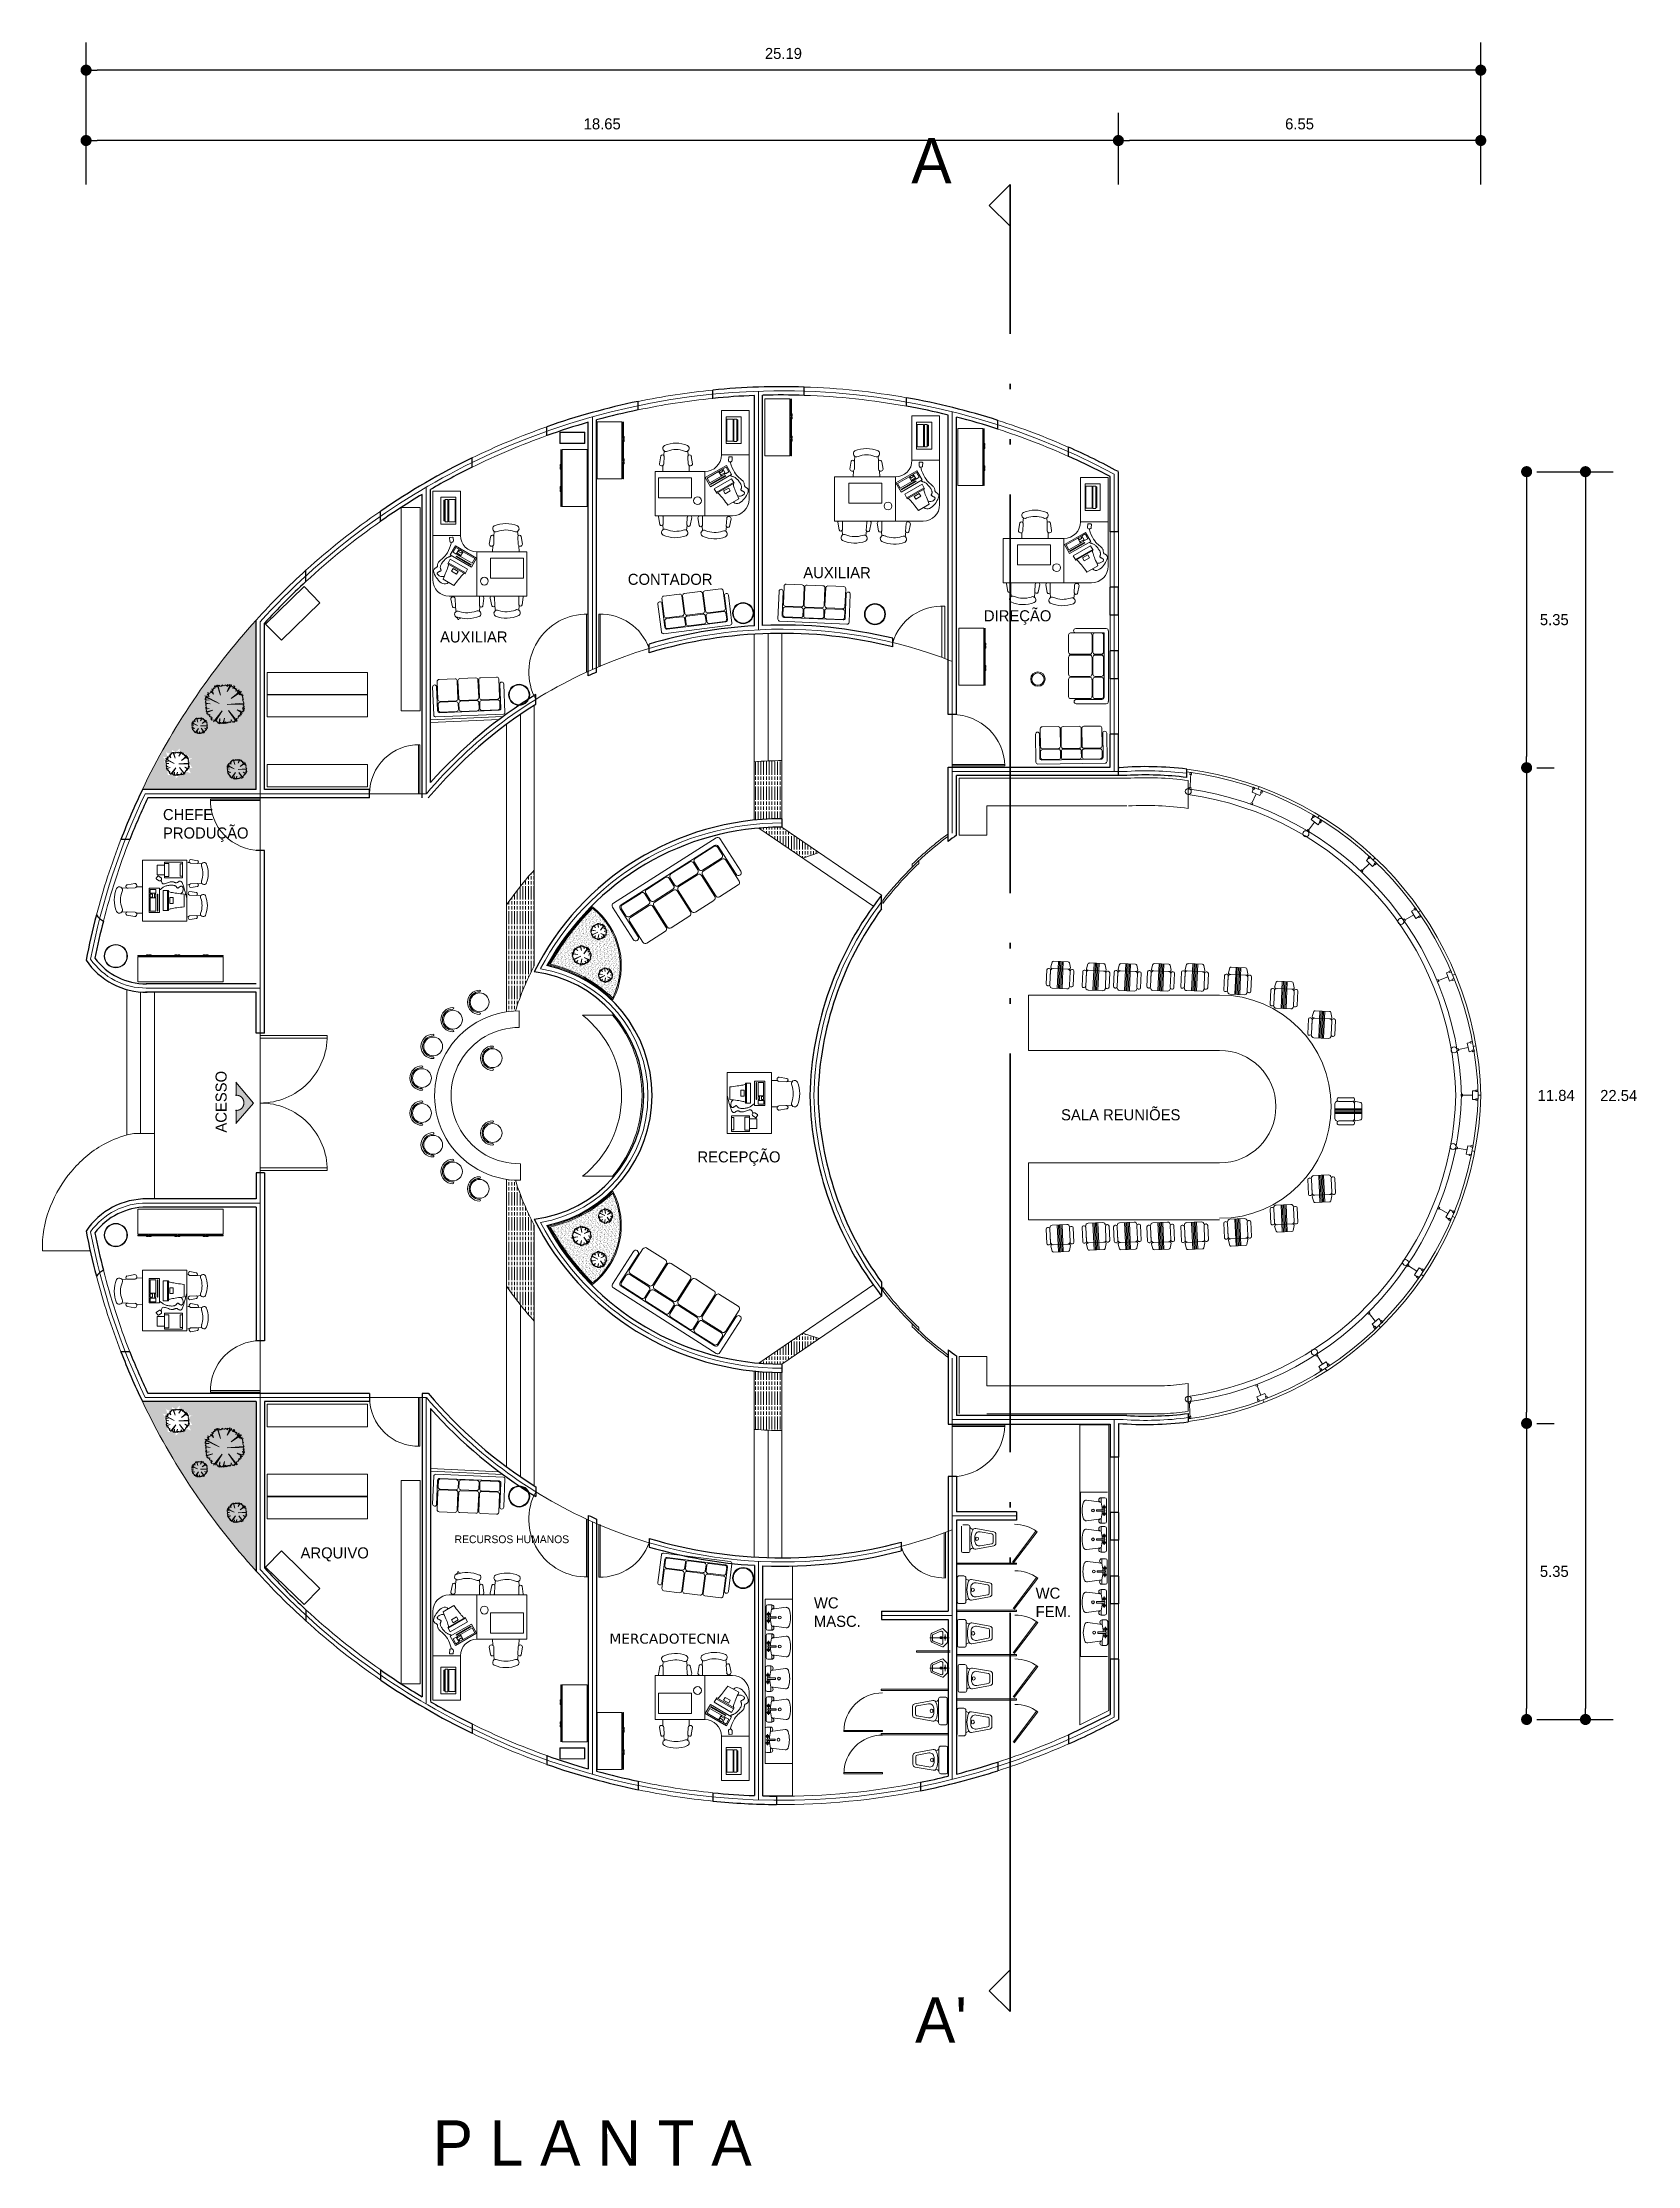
# Model space of a CAD drawing. Header units: millimetres. Extents: x 299 to 587, y 59 to 284.
# Drawn here: x 534.48 to 563.29, y 241.13 to 279.47 of the extents above; entities that cross this region are included whole.
import ezdxf

# ---------------------------------------------------------------- set-up
doc = ezdxf.new("R2010")
doc.units = ezdxf.units.MM
doc.linetypes.add('ACAD_ISO04W100', pattern=[30, 24, -3, 0, -3])
doc.linetypes.add('ACAD_ISO05W100', pattern=[33, 24, -3, 0, -3, 0, -3])
doc.layers.get('0').update_dxf_attribs({"lineweight": 5})
for name, color, linetype, lineweight in [('cl', 5, 'Continuous', 35), ('eje', 8, 'ACAD_ISO04W100', 13), ('escalones', 3, 'Continuous', 15), ('medio muro', 6, 'Continuous', 13), ('muebles', 2, 'Continuous', 13), ('muros', 1, 'Continuous', 25), ('vent', 4, 'ACAD_ISO04W100', 13), ('ventanas y canceleria', 4, 'Continuous', 13)]:
    doc.layers.add(name, color=color, linetype=linetype, lineweight=lineweight)
doc.dimstyles.new('cota1', dxfattribs={"dimtxt": 0.3, "dimasz": 0.3, "dimexe": 0.5, "dimexo": 0.2, "dimgap": 0.3, "dimtad": 2, "dimtih": 1, "dimtoh": 1, "dimdsep": 46, "dimtxsty": 'Standard', "dimblk": 'DOT', "dimcen": 0.5, "dimadec": 0, "dimazin": 0, "dimtfac": 1, "dimtmove": 0, "dimatfit": 3, "dimldrblk": 'DOT', "dimfxl": 1, "dimarcsym": 0})
pattern_1 = [(90, (381.757865, 6.595696), (0.05, -9e-18), [0.24, -0.03, 0.06, -0.03, 0.06, -0.03])]
pattern_2 = [(307.5, (291.323574, 832.354197), (0.0489413237, 0.0016000313), [0, -0.038608, 0, -0.04318, 0, -0.041275]), (277.5, (291.323574, 832.3542), (0.07168251, -0.044952328), [0, -0.020828, 0, -0.034798, 0, -0.013335]), (237.5, (291.323574, 832.38544), (0.0001437185, -0.079099237), [0, -0.0127, 0, -0.04572, 0, -0.05969]), (227.5, (291.323574, 832.38544), (0.022292932, -0.076355645), [0, -0.00635, 0, -0.029972, 0, -0.03429])]
pattern_3 = [(270, (381.757865, 514.30787), (0.05, -9e-18), [0.24, -0.03, 0.06, -0.03, 0.06, -0.03])]

msp = doc.modelspace()

# ---------------------------------------------------------------- texts
at = {"layer": 'eje'}
for s, p in [('A', (550.175, 276.929)), ("A'", (550.243, 243.346))]:
    msp.add_text(s, height=0.816, dxfattribs=at).set_placement(p)
at = {"layer": 'eje', "color": 0}
for s, height, p in [('AUXILIAR', 0.2, (548.224, 269.797)), ('CONTADOR', 0.2, (545.054, 269.677)), ('DIREÇÃO', 0.2, (551.486, 269.018)), ('AUXILIAR', 0.2, (541.663, 268.636)), ('CHEFE', 0.2, (536.658, 265.428)), ('PRODUÇÃO', 0.2, (536.658, 265.095)), ('SALA REUNIÕES', 0.2, (552.88, 260.005)), ('RECEPÇÃO', 0.2, (546.312, 259.245)), ('RECURSOS HUMANOS', 0.14, (541.925, 252.368)), ('ARQUIVO', 0.2, (539.143, 252.092)), ('WC', 0.2, (552.42, 251.365)), ('WC', 0.2, (548.416, 251.189)), ('FEM.', 0.2, (552.42, 251.032)), ('MASC.', 0.2, (548.416, 250.856))]:
    msp.add_text(s, height=height, dxfattribs=at).set_placement(p)
msp.add_text('ACESSO', height=0.2, rotation=90, dxfattribs=at).set_placement((537.808, 259.783))
at = {"layer": 'eje', "color": 0, "linetype": 'ByBlock'}
msp.add_text('P L A N T A', height=0.816, dxfattribs=at).set_placement((541.53, 241.127))
at = {"layer": 'eje', "insert": (544.722, 250.733), "char_height": 0.18, "width": 4.996003610813204e-15, "attachment_point": 1}
msp.add_mtext('{\\fVerdana|b0|i0|c0|p34;MERCADOTECNIA}', dxfattribs=at)

# ---------------------------------------------------------------- blocks, each defined once
blk = doc.blocks.new('_Dot')
at = {"color": 0, "linetype": 'Continuous', "lineweight": -2}
blk.add_line((-0.5, 0), (-1, 0), dxfattribs=at)
at = {"color": 0, "linetype": 'Continuous', "const_width": 0.5}
blk.add_lwpolyline([(-0.25, 0, 1), (0.25, 0, 1)], format="xyb", close=True, dxfattribs=at)
blk = doc.blocks.new('*D29')
at = {"color": 0, "linetype": 'Continuous', "lineweight": -2}
for p, q in [((561.289, 271.521), (561.289, 266.574)), ((561.471, 271.721), (561.789, 271.721)), ((561.471, 266.374), (561.789, 266.374))]:
    blk.add_line(p, q, dxfattribs=at)
at = {"layer": 'Defpoints', "color": 0, "linetype": 'Continuous'}
for p in [(561.271, 271.721), (561.271, 266.374), (561.289, 266.374)]:
    blk.add_point(p, dxfattribs=at)
at = {"color": 0, "linetype": 'Continuous', "lineweight": -2, "xscale": 0.2, "yscale": 0.2, "zscale": 0.2}
for p, rotation in [((561.289, 271.721), 90), ((561.289, 266.374), 270)]:
    blk.add_blockref('_Dot', p, dxfattribs=dict(at, rotation=rotation))
at = {"color": 0, "linetype": 'Continuous', "insert": (561.789, 269.047), "char_height": 0.2, "attachment_point": 5}
blk.add_mtext('5.35', dxfattribs=at)
blk = doc.blocks.new('*D30')
at = {"color": 0, "linetype": 'Continuous', "lineweight": -2}
for p, q in [((561.289, 266.174), (561.289, 254.731)), ((561.471, 266.374), (561.789, 266.374)), ((561.471, 254.531), (561.789, 254.531))]:
    blk.add_line(p, q, dxfattribs=at)
at = {"layer": 'Defpoints', "color": 0, "linetype": 'Continuous'}
for p in [(561.271, 266.374), (561.271, 254.531), (561.289, 254.531)]:
    blk.add_point(p, dxfattribs=at)
at = {"color": 0, "linetype": 'Continuous', "lineweight": -2, "xscale": 0.2, "yscale": 0.2, "zscale": 0.2}
for p, rotation in [((561.289, 266.374), 90), ((561.289, 254.531), 270)]:
    blk.add_blockref('_Dot', p, dxfattribs=dict(at, rotation=rotation))
at = {"color": 0, "linetype": 'Continuous', "insert": (561.823, 260.453), "char_height": 0.2, "attachment_point": 5}
blk.add_mtext('11.84', dxfattribs=at)
blk = doc.blocks.new('*D31')
at = {"color": 0, "linetype": 'Continuous', "lineweight": -2}
for p, q in [((561.289, 254.331), (561.289, 249.383)), ((561.471, 254.531), (561.789, 254.531)), ((561.471, 249.183), (561.789, 249.183))]:
    blk.add_line(p, q, dxfattribs=at)
at = {"layer": 'Defpoints', "color": 0, "linetype": 'Continuous'}
for p in [(561.271, 254.531), (561.271, 249.183), (561.289, 249.183)]:
    blk.add_point(p, dxfattribs=at)
at = {"color": 0, "linetype": 'Continuous', "lineweight": -2, "xscale": 0.2, "yscale": 0.2, "zscale": 0.2}
for p, rotation in [((561.289, 254.531), 90), ((561.289, 249.183), 270)]:
    blk.add_blockref('_Dot', p, dxfattribs=dict(at, rotation=rotation))
at = {"color": 0, "linetype": 'Continuous', "insert": (561.789, 251.857), "char_height": 0.2, "attachment_point": 5}
blk.add_mtext('5.35', dxfattribs=at)
blk = doc.blocks.new('*D32')
at = {"color": 0, "linetype": 'Continuous', "lineweight": -2}
for p, q in [((561.667, 271.721), (562.852, 271.721)), ((562.352, 271.521), (562.352, 249.383)), ((561.667, 249.183), (562.852, 249.183))]:
    blk.add_line(p, q, dxfattribs=at)
at = {"layer": 'Defpoints', "color": 0, "linetype": 'Continuous'}
for p in [(561.467, 271.721), (561.467, 249.183), (562.352, 249.183)]:
    blk.add_point(p, dxfattribs=at)
at = {"color": 0, "linetype": 'Continuous', "lineweight": -2, "xscale": 0.2, "yscale": 0.2, "zscale": 0.2}
for p, rotation in [((562.352, 271.721), 90), ((562.352, 249.183), 270)]:
    blk.add_blockref('_Dot', p, dxfattribs=dict(at, rotation=rotation))
at = {"color": 0, "linetype": 'Continuous', "insert": (562.952, 260.452), "char_height": 0.2, "attachment_point": 5}
blk.add_mtext('22.54', dxfattribs=at)
blk = doc.blocks.new('*D33')
at = {"color": 0, "linetype": 'Continuous', "lineweight": -2}
for p, q in [((553.915, 276.907), (553.915, 278.202)), ((560.461, 276.907), (560.461, 278.202)), ((560.261, 277.702), (554.115, 277.702))]:
    blk.add_line(p, q, dxfattribs=at)
at = {"layer": 'Defpoints', "color": 0, "linetype": 'Continuous'}
for p in [(553.915, 277.702), (553.915, 276.707), (560.461, 276.707)]:
    blk.add_point(p, dxfattribs=at)
at = {"color": 0, "linetype": 'Continuous', "lineweight": -2, "xscale": 0.2, "yscale": 0.2, "zscale": 0.2, "rotation": 180}
blk.add_blockref('_Dot', (553.915, 277.702), dxfattribs=at)
at = {"color": 0, "linetype": 'Continuous', "lineweight": -2, "xscale": 0.2, "yscale": 0.2, "zscale": 0.2}
blk.add_blockref('_Dot', (560.461, 277.702), dxfattribs=at)
at = {"color": 0, "linetype": 'Continuous', "insert": (557.188, 278.002), "char_height": 0.2, "attachment_point": 5}
blk.add_mtext('6.55', dxfattribs=at)
blk = doc.blocks.new('*D34')
at = {"color": 0, "linetype": 'Continuous', "lineweight": -2}
for p, q in [((535.269, 276.907), (535.269, 278.202)), ((553.915, 276.907), (553.915, 278.202)), ((553.715, 277.702), (535.469, 277.702))]:
    blk.add_line(p, q, dxfattribs=at)
at = {"layer": 'Defpoints', "color": 0, "linetype": 'Continuous'}
for p in [(535.269, 277.702), (535.269, 276.707), (553.915, 276.707)]:
    blk.add_point(p, dxfattribs=at)
at = {"color": 0, "linetype": 'Continuous', "lineweight": -2, "xscale": 0.2, "yscale": 0.2, "zscale": 0.2, "rotation": 180}
blk.add_blockref('_Dot', (535.269, 277.702), dxfattribs=at)
at = {"color": 0, "linetype": 'Continuous', "lineweight": -2, "xscale": 0.2, "yscale": 0.2, "zscale": 0.2}
blk.add_blockref('_Dot', (553.915, 277.702), dxfattribs=at)
at = {"color": 0, "linetype": 'Continuous', "insert": (544.592, 278.002), "char_height": 0.2, "attachment_point": 5}
blk.add_mtext('18.65', dxfattribs=at)
blk = doc.blocks.new('*D35')
at = {"color": 0, "linetype": 'Continuous', "lineweight": -2}
for p, q in [((535.269, 277.767), (535.269, 279.473)), ((560.461, 277.767), (560.461, 279.473)), ((560.261, 278.973), (535.469, 278.973))]:
    blk.add_line(p, q, dxfattribs=at)
at = {"layer": 'Defpoints', "color": 0, "linetype": 'Continuous'}
for p in [(535.269, 278.973), (535.269, 277.567), (560.461, 277.567)]:
    blk.add_point(p, dxfattribs=at)
at = {"color": 0, "linetype": 'Continuous', "lineweight": -2, "xscale": 0.2, "yscale": 0.2, "zscale": 0.2, "rotation": 180}
blk.add_blockref('_Dot', (535.269, 278.973), dxfattribs=at)
at = {"color": 0, "linetype": 'Continuous', "lineweight": -2, "xscale": 0.2, "yscale": 0.2, "zscale": 0.2}
blk.add_blockref('_Dot', (560.461, 278.973), dxfattribs=at)
at = {"color": 0, "linetype": 'Continuous', "insert": (547.865, 279.273), "char_height": 0.2, "attachment_point": 5}
blk.add_mtext('25.19', dxfattribs=at)

# ---------------------------------------------------------------- dimensions: what is measured, and where the dimension line sits
at = {"linetype": 'Continuous'}
for base, p1, p2, picture, middle in [((535.269, 278.973), (560.461, 277.567), (535.269, 277.567), '*D35', (547.865, 279.273)), ((535.269, 277.702), (553.915, 276.707), (535.269, 276.707), '*D34', (544.592, 278.002))]:
    dim = msp.add_linear_dim(base=base, p1=p1, p2=p2, dimstyle='cota1', override={"dimtxt": 0.2, "dimasz": 0.2, "dimgap": 0.2}, dxfattribs=at)
    dim.commit()
    dim.dimension.update_dxf_attribs({"geometry": picture, "text_midpoint": middle})
for p1, p2, distance, picture, middle in [((560.461, 276.707), (553.915, 276.707), -0.995, '*D33', (557.188, 278.002)), ((561.271, 271.721), (561.271, 266.374), 0.018, '*D29', (561.789, 269.047))]:
    dim = msp.add_aligned_dim(p1=p1, p2=p2, distance=distance, dimstyle='cota1', override={"dimtxt": 0.2, "dimasz": 0.2, "dimgap": 0.2}, dxfattribs=at)
    dim.commit()
    dim.dimension.update_dxf_attribs({"geometry": picture, "text_midpoint": middle})
for base, p1, p2, angle, picture, middle in [((562.352, 249.183), (561.467, 271.721), (561.467, 249.183), 270, '*D32', (562.952, 260.452)), ((561.289, 254.531), (561.271, 266.374), (561.271, 254.531), 90, '*D30', (561.823, 260.453)), ((561.289, 249.183), (561.271, 254.531), (561.271, 249.183), 90, '*D31', (561.789, 251.857))]:
    dim = msp.add_linear_dim(base=base, p1=p1, p2=p2, angle=angle, dimstyle='cota1', override={"dimtxt": 0.2, "dimasz": 0.2, "dimgap": 0.2}, dxfattribs=at)
    dim.commit()
    dim.dimension.update_dxf_attribs({"geometry": picture, "text_midpoint": middle})

# ---------------------------------------------------------------- hatches: boundary and pattern name
at = {"layer": 'escalones'}
h = msp.add_hatch(dxfattribs=at)
h.set_pattern_fill('AR-SAND', color=256, scale=0.001, angle=-90, style=0)
h.set_pattern_definition(pattern_2)
h.paths.add_polyline_path([(538.34, 269.04, 0.072351), (536.285, 265.98), (538.34, 265.98)])
h.paths.add_polyline_path([(537.101, 266.296), (537.069, 266.293), (537.049, 266.28), (537.069, 266.215), (537.069, 266.224), (537.055, 266.244), (536.968, 266.249), (536.882, 266.174), (536.891, 266.202), (536.875, 266.243), (536.87, 266.243), (536.86, 266.222), (536.865, 266.225), (536.865, 266.243), (536.857, 266.243), (536.852, 266.216), (536.857, 266.22), (536.853, 266.243), (536.745, 266.244), (536.746, 266.254), (536.744, 266.314), (536.738, 266.332), (536.721, 266.329), (536.727, 266.324), (536.728, 266.358), (536.726, 266.364), (536.691, 266.355), (536.699, 266.347), (536.721, 266.378), (536.68, 266.493), (536.7, 266.492), (536.715, 266.5), (536.652, 266.576), (536.746, 266.548), (536.709, 266.67), (536.726, 266.647), (536.81, 266.617), (536.812, 266.618), (536.804, 266.667), (536.801, 266.66), (536.8, 266.649), (536.824, 266.63), (536.819, 266.71), (536.823, 266.696), (536.83, 266.688), (536.895, 266.654), (536.962, 266.723), (536.955, 266.677), (537.129, 266.583), (537.094, 266.542), (537.188, 266.548), (537.158, 266.532), (537.115, 266.483), (537.188, 266.369), (537.116, 266.374), (537.16, 266.272)], flags=16)
h = msp.add_hatch(dxfattribs=at)
h.set_pattern_fill('ACAD_ISO09W100', color=256, scale=0.01, angle=-90, style=0)
h.set_pattern_definition(pattern_1)
h.paths.add_polyline_path([(547.837, 266.502), (547.837, 265.452, 0.025047), (547.337, 265.427), (547.337, 266.481, -0.020688)])
h = msp.add_hatch(dxfattribs=at)
h.set_pattern_fill('ACAD_ISO09W100', color=256, scale=0.01, angle=-90, style=0)
h.set_pattern_definition(pattern_1)
h.paths.add_polyline_path([(548.512, 264.841), (548.213, 264.742), (547.419, 265.284, -0.021537), (547.837, 265.302)])
h = msp.add_hatch(dxfattribs=at)
h.set_pattern_fill('ACAD_ISO09W100', color=256, scale=0.01, angle=-90, style=0)
h.set_pattern_definition(pattern_1)
h.paths.add_polyline_path([(542.863, 263.896, -0.033218), (543.363, 264.525), (543.363, 262.795, 0.04376), (543.024, 261.98, 0.026369), (542.863, 261.965)])
h = msp.add_hatch(dxfattribs=at)
h.set_pattern_fill('AR-SAND', color=256, scale=0.001, angle=-90, style=0)
h.set_pattern_definition(pattern_2)
h.paths.add_polyline_path([(544.418, 263.835, 0.066063), (543.653, 262.826, -0.133827), (544.781, 262.214, 0.352558)])
h.paths.add_polyline_path([(544.654, 262.762), (544.659, 262.747), (544.666, 262.754), (544.675, 262.741), (544.678, 262.754), (544.685, 262.718), (544.69, 262.747), (544.693, 262.735), (544.696, 262.739), (544.703, 262.733), (544.711, 262.745), (544.714, 262.73), (544.721, 262.738), (544.717, 262.718), (544.737, 262.736), (544.681, 262.648), (544.737, 262.725), (544.738, 262.719), (544.742, 262.724), (544.741, 262.718), (544.745, 262.72), (544.743, 262.714), (544.751, 262.714), (544.745, 262.707), (544.75, 262.708), (544.747, 262.704), (544.755, 262.705), (544.755, 262.705), (544.753, 262.692), (544.762, 262.692), (544.758, 262.689), (544.757, 262.683), (544.764, 262.686), (544.759, 262.679), (544.764, 262.678), (544.763, 262.671), (544.767, 262.669), (544.761, 262.666), (544.777, 262.662), (544.775, 262.661), (544.773, 262.658), (544.775, 262.649), (544.777, 262.647), (544.775, 262.644), (544.781, 262.641), (544.738, 262.629), (544.778, 262.634), (544.782, 262.626), (544.775, 262.626), (544.78, 262.62), (544.775, 262.619), (544.777, 262.615), (544.768, 262.615), (544.776, 262.604), (544.77, 262.603), (544.774, 262.598), (544.765, 262.597), (544.775, 262.587), (544.775, 262.587), (544.772, 262.579), (544.775, 262.577), (544.754, 262.569), (544.686, 262.598), (544.757, 262.559), (544.747, 262.555), (544.751, 262.551), (544.746, 262.547), (544.75, 262.544), (544.744, 262.54), (544.746, 262.534), (544.723, 262.562), (544.74, 262.532), (544.732, 262.538), (544.733, 262.529), (544.721, 262.53), (544.723, 262.519), (544.706, 262.525), (544.711, 262.518), (544.699, 262.525), (544.706, 262.517), (544.699, 262.52), (544.7, 262.514), (544.689, 262.517), (544.691, 262.511), (544.683, 262.516), (544.685, 262.511), (544.682, 262.511), (544.673, 262.506), (544.662, 262.521), (544.662, 262.502), (544.655, 262.502), (544.656, 262.496), (544.645, 262.502), (544.639, 262.494), (544.65, 262.581), (544.633, 262.492), (544.629, 262.511), (544.618, 262.506), (544.614, 262.516), (544.611, 262.512), (544.605, 262.522), (544.601, 262.513), (544.596, 262.523), (544.59, 262.516), (544.592, 262.53), (544.578, 262.523), (544.599, 262.557), (544.57, 262.527), (544.569, 262.535), (544.562, 262.53), (544.563, 262.54), (544.554, 262.538), (544.553, 262.547), (544.551, 262.547), (544.556, 262.554), (544.547, 262.554), (544.555, 262.562), (544.546, 262.562), (544.55, 262.567), (544.537, 262.57), (544.539, 262.592), (544.533, 262.594), (544.537, 262.597), (544.53, 262.6), (544.533, 262.606), (544.527, 262.606), (544.531, 262.61), (544.526, 262.614), (544.53, 262.618), (544.518, 262.622), (544.533, 262.629), (544.521, 262.634), (544.536, 262.634), (544.529, 262.64), (544.542, 262.639), (544.516, 262.648), (544.597, 262.64), (544.524, 262.654), (544.544, 262.657), (544.526, 262.665), (544.548, 262.667), (544.536, 262.678), (544.545, 262.678), (544.542, 262.684), (544.549, 262.684), (544.544, 262.693), (544.552, 262.69), (544.558, 262.695), (544.541, 262.698), (544.544, 262.703), (544.558, 262.703), (544.554, 262.715), (544.6, 262.691), (544.56, 262.722), (544.572, 262.722), (544.575, 262.729), (544.583, 262.719), (544.584, 262.731), (544.588, 262.729), (544.59, 262.737), (544.594, 262.732), (544.599, 262.733), (544.605, 262.742), (544.605, 262.744), (544.62, 262.739), (544.618, 262.744), (544.623, 262.741), (544.625, 262.751), (544.631, 262.748), (544.631, 262.757), (544.647, 262.692), (544.635, 262.761), (544.644, 262.751), (544.645, 262.76), (544.65, 262.751)], flags=16)
h.paths.add_polyline_path([(544.397, 262.983), (544.387, 262.982), (544.394, 262.975), (544.388, 262.973), (544.39, 262.968), (544.377, 262.968), (544.389, 262.953), (544.381, 262.952), (544.385, 262.945), (544.374, 262.943), (544.383, 262.934), (544.37, 262.931), (544.387, 262.93), (544.383, 262.919), (544.388, 262.918), (544.359, 262.906), (544.268, 262.945), (544.363, 262.893), (544.35, 262.887), (544.355, 262.883), (544.348, 262.877), (544.354, 262.873), (544.346, 262.868), (544.348, 262.86), (544.318, 262.897), (544.341, 262.857), (544.329, 262.866), (544.331, 262.853), (544.316, 262.855), (544.317, 262.843), (544.28, 262.88), (544.311, 262.842), (544.296, 262.848), (544.302, 262.838), (544.286, 262.848), (544.296, 262.837), (544.286, 262.841), (544.288, 262.833), (544.273, 262.838), (544.275, 262.829), (544.265, 262.836), (544.268, 262.829), (544.263, 262.83), (544.251, 262.822), (544.237, 262.843), (544.237, 262.817), (544.227, 262.818), (544.228, 262.809), (544.214, 262.818), (544.206, 262.807), (544.221, 262.923), (544.198, 262.804), (544.193, 262.829), (544.178, 262.823), (544.173, 262.836), (544.168, 262.83), (544.16, 262.844), (544.156, 262.832), (544.148, 262.845), (544.14, 262.836), (544.144, 262.854), (544.125, 262.845), (544.153, 262.891), (544.114, 262.85), (544.113, 262.861), (544.103, 262.855), (544.105, 262.867), (544.092, 262.866), (544.091, 262.877), (544.089, 262.877), (544.095, 262.886), (544.083, 262.886), (544.094, 262.897), (544.081, 262.897), (544.087, 262.904), (544.077, 262.906), (544.206, 262.973), (544.079, 262.917), (544.07, 262.913), (544.072, 262.937), (544.065, 262.94), (544.07, 262.944), (544.06, 262.948), (544.065, 262.955), (544.057, 262.955), (544.061, 262.962), (544.055, 262.966), (544.06, 262.972), (544.045, 262.977), (544.065, 262.986), (544.049, 262.992), (544.069, 262.993), (544.06, 263.001), (544.076, 263), (544.042, 263.012), (544.15, 263.001), (544.052, 263.02), (544.079, 263.023), (544.056, 263.035), (544.084, 263.038), (544.069, 263.052), (544.08, 263.052), (544.076, 263.06), (544.086, 263.06), (544.079, 263.071), (544.09, 263.068), (544.098, 263.074), (544.075, 263.078), (544.079, 263.085), (544.098, 263.085), (544.092, 263.102), (544.154, 263.07), (544.1, 263.11), (544.116, 263.11), (544.121, 263.12), (544.131, 263.107), (544.133, 263.123), (544.138, 263.12), (544.141, 263.13), (544.145, 263.123), (544.153, 263.125), (544.158, 263.133), (544.164, 263.128), (544.16, 263.14), (544.18, 263.133), (544.178, 263.14), (544.185, 263.135), (544.187, 263.149), (544.195, 263.145), (544.195, 263.157), (544.216, 263.071), (544.201, 263.163), (544.212, 263.149), (544.214, 263.162), (544.22, 263.149), (544.226, 263.164), (544.233, 263.144), (544.241, 263.153), (544.253, 263.135), (544.257, 263.153), (544.267, 263.105), (544.273, 263.143), (544.277, 263.127), (544.281, 263.133), (544.291, 263.125), (544.301, 263.141), (544.305, 263.121), (544.315, 263.131), (544.309, 263.105), (544.337, 263.129), (544.261, 263.012), (544.337, 263.114), (544.338, 263.107), (544.343, 263.113), (544.342, 263.105), (544.347, 263.107), (544.345, 263.1), (544.354, 263.099), (544.324, 263.077), (544.352, 263.095), (544.348, 263.09), (544.353, 263.092), (544.349, 263.087), (544.356, 263.087), (544.353, 263.083), (544.361, 263.083), (544.36, 263.083), (544.358, 263.071), (544.365, 263.071), (544.363, 263.059), (544.367, 263.06), (544.363, 263.056), (544.37, 263.058), (544.366, 263.053), (544.372, 263.052), (544.371, 263.043), (544.377, 263.04), (544.369, 263.035), (544.383, 263.032), (544.374, 263.029), (544.386, 263.028), (544.385, 263.025), (544.387, 263.013), (544.39, 263.011), (544.388, 263.006), (544.396, 263.002), (544.337, 262.986), (544.391, 262.993)], flags=16)
h.paths.add_polyline_path([(544.609, 263.295), (544.578, 263.327), (544.604, 263.295), (544.591, 263.299), (544.596, 263.292), (544.582, 263.299), (544.591, 263.29), (544.582, 263.294), (544.584, 263.287), (544.572, 263.291), (544.573, 263.283), (544.565, 263.289), (544.567, 263.283), (544.563, 263.284), (544.554, 263.278), (544.541, 263.295), (544.541, 263.273), (544.533, 263.274), (544.534, 263.267), (544.522, 263.274), (544.515, 263.265), (544.528, 263.362), (544.509, 263.263), (544.504, 263.284), (544.492, 263.279), (544.487, 263.289), (544.483, 263.285), (544.477, 263.296), (544.473, 263.286), (544.467, 263.297), (544.46, 263.289), (544.463, 263.305), (544.447, 263.297), (544.471, 263.336), (544.438, 263.302), (544.437, 263.311), (544.429, 263.305), (544.43, 263.316), (544.42, 263.314), (544.418, 263.324), (544.417, 263.324), (544.422, 263.332), (544.412, 263.332), (544.421, 263.341), (544.41, 263.341), (544.415, 263.346), (544.407, 263.349), (544.515, 263.405), (544.408, 263.358), (544.401, 263.354), (544.403, 263.375), (544.397, 263.377), (544.401, 263.381), (544.393, 263.384), (544.397, 263.39), (544.39, 263.39), (544.394, 263.395), (544.388, 263.399), (544.393, 263.404), (544.38, 263.408), (544.397, 263.416), (544.383, 263.421), (544.4, 263.422), (544.392, 263.428), (544.406, 263.427), (544.378, 263.438), (544.468, 263.428), (544.386, 263.444), (544.408, 263.447), (544.389, 263.457), (544.413, 263.459), (544.4, 263.471), (544.41, 263.471), (544.406, 263.478), (544.414, 263.478), (544.409, 263.487), (544.418, 263.484), (544.424, 263.49), (544.405, 263.493), (544.409, 263.499), (544.424, 263.499), (544.42, 263.513), (544.471, 263.486), (544.427, 263.52), (544.44, 263.52), (544.444, 263.529), (544.452, 263.517), (544.454, 263.531), (544.458, 263.529), (544.46, 263.537), (544.464, 263.531), (544.47, 263.533), (544.477, 263.543), (544.477, 263.545), (544.494, 263.54), (544.492, 263.546), (544.497, 263.541), (544.5, 263.553), (544.506, 263.549), (544.506, 263.559), (544.524, 263.487), (544.511, 263.565), (544.521, 263.552), (544.522, 263.563), (544.527, 263.553), (544.532, 263.566), (544.538, 263.549), (544.545, 263.556), (544.555, 263.541), (544.559, 263.556), (544.567, 263.516), (544.572, 263.548), (544.575, 263.535), (544.579, 263.54), (544.587, 263.533), (544.595, 263.546), (544.599, 263.53), (544.607, 263.538), (544.602, 263.516), (544.626, 263.536), (544.562, 263.437), (544.625, 263.523), (544.626, 263.517), (544.631, 263.522), (544.63, 263.516), (544.634, 263.518), (544.632, 263.511), (544.641, 263.511), (544.635, 263.503), (544.639, 263.505), (544.636, 263.501), (544.646, 263.501), (544.646, 263.501), (544.644, 263.487), (544.649, 263.487), (544.647, 263.477), (544.656, 263.48), (544.65, 263.472), (544.655, 263.471), (544.654, 263.464), (544.659, 263.461), (544.652, 263.457), (544.664, 263.454), (544.657, 263.452), (544.667, 263.451), (544.666, 263.448), (544.667, 263.438), (544.67, 263.437), (544.668, 263.432), (544.675, 263.429), (544.626, 263.416), (544.671, 263.422), (544.676, 263.413), (544.668, 263.413), (544.674, 263.406), (544.668, 263.405), (544.67, 263.4), (544.659, 263.4), (544.669, 263.388), (544.662, 263.387), (544.666, 263.381), (544.657, 263.38), (544.668, 263.369), (544.668, 263.369), (544.664, 263.36), (544.668, 263.358), (544.644, 263.349), (544.568, 263.381), (544.647, 263.337), (544.636, 263.333), (544.64, 263.329), (544.635, 263.324), (544.64, 263.321), (544.633, 263.317), (544.635, 263.31), (544.61, 263.341), (544.629, 263.307), (544.619, 263.314), (544.62, 263.304), (544.608, 263.305)], flags=16)
h = msp.add_hatch(dxfattribs=at)
h.set_pattern_fill('ACAD_ISO09W100', color=256, scale=0.01, angle=-90, style=0)
h.set_pattern_definition(pattern_3)
h.paths.add_polyline_path([(542.863, 257.007, 0.033218), (543.363, 256.379), (543.363, 258.109, -0.04376), (543.024, 258.923, -0.026369), (542.863, 258.939)])
h = msp.add_hatch(dxfattribs=at)
h.set_pattern_fill('AR-SAND', color=256, scale=0.001, angle=-90, style=0)
h.set_pattern_definition([(52.5, (291.323574, -311.45063), (0.0489413237, -0.0016000313), [0, -0.038608, 0, -0.04318, 0, -0.041275]), (82.5, (291.323574, -311.45063), (0.07168251, 0.044952328), [0, -0.020828, 0, -0.034798, 0, -0.013335]), (122.5, (291.323574, -311.481873), (0.0001437185, 0.079099237), [0, -0.0127, 0, -0.04572, 0, -0.05969]), (132.5, (291.323574, -311.48187), (0.022292932, 0.076355645), [0, -0.00635, 0, -0.029972, 0, -0.03429])])
h.paths.add_polyline_path([(544.781, 258.69, -0.352558), (544.418, 257.069, -0.066063), (543.653, 258.078, 0.133827)])
h.paths.add_polyline_path([(544.654, 258.141), (544.659, 258.156), (544.666, 258.149), (544.675, 258.163), (544.678, 258.149), (544.685, 258.185), (544.69, 258.157), (544.693, 258.169), (544.696, 258.164), (544.703, 258.17), (544.711, 258.158), (544.714, 258.173), (544.721, 258.166), (544.717, 258.185), (544.737, 258.167), (544.681, 258.256), (544.737, 258.179), (544.738, 258.185), (544.742, 258.18), (544.741, 258.186), (544.745, 258.184), (544.743, 258.19), (544.75, 258.19), (544.728, 258.207), (544.748, 258.193), (544.745, 258.197), (544.75, 258.196), (544.747, 258.199), (544.751, 258.199), (544.749, 258.202), (544.755, 258.202), (544.753, 258.212), (544.759, 258.212), (544.733, 258.231), (544.758, 258.214), (544.757, 258.22), (544.76, 258.219), (544.757, 258.222), (544.762, 258.221), (544.759, 258.225), (544.764, 258.226), (544.763, 258.232), (544.767, 258.234), (544.761, 258.238), (544.772, 258.241), (544.765, 258.243), (544.773, 258.244), (544.752, 258.254), (544.773, 258.247), (544.77, 258.251), (544.774, 258.249), (544.775, 258.255), (544.777, 258.256), (544.775, 258.26), (544.781, 258.263), (544.738, 258.275), (544.778, 258.27), (544.782, 258.277), (544.775, 258.278), (544.78, 258.283), (544.775, 258.285), (544.777, 258.289), (544.768, 258.289), (544.776, 258.3), (544.77, 258.301), (544.774, 258.306), (544.765, 258.307), (544.772, 258.314), (544.762, 258.316), (544.775, 258.317), (544.772, 258.325), (544.775, 258.326), (544.754, 258.335), (544.686, 258.306), (544.757, 258.345), (544.747, 258.349), (544.751, 258.352), (544.746, 258.356), (544.75, 258.36), (544.744, 258.363), (544.746, 258.369), (544.723, 258.341), (544.74, 258.372), (544.732, 258.365), (544.733, 258.375), (544.721, 258.373), (544.723, 258.382), (544.695, 258.354), (544.718, 258.383), (544.706, 258.379), (544.711, 258.386), (544.699, 258.379), (544.706, 258.387), (544.699, 258.384), (544.7, 258.39), (544.689, 258.386), (544.691, 258.393), (544.683, 258.388), (544.685, 258.393), (544.677, 258.391), (544.679, 258.394), (544.673, 258.398), (544.662, 258.382), (544.662, 258.402), (544.655, 258.401), (544.656, 258.407), (544.645, 258.401), (544.639, 258.409), (544.65, 258.322), (544.633, 258.411), (544.629, 258.392), (544.618, 258.397), (544.614, 258.388), (544.611, 258.392), (544.605, 258.381), (544.601, 258.39), (544.596, 258.381), (544.59, 258.388), (544.592, 258.374), (544.578, 258.381), (544.599, 258.346), (544.57, 258.377), (544.569, 258.369), (544.562, 258.373), (544.563, 258.364), (544.554, 258.365), (544.553, 258.36), (544.559, 258.359), (544.563, 258.359), (544.563, 258.352), (544.551, 258.357), (544.556, 258.35), (544.547, 258.35), (544.555, 258.341), (544.546, 258.341), (544.55, 258.337), (544.542, 258.335), (544.639, 258.284), (544.544, 258.326), (544.537, 258.33), (544.539, 258.312), (544.533, 258.309), (544.537, 258.306), (544.53, 258.303), (544.533, 258.298), (544.527, 258.298), (544.531, 258.293), (544.526, 258.29), (544.53, 258.286), (544.518, 258.282), (544.533, 258.275), (544.521, 258.27), (544.536, 258.269), (544.529, 258.264), (544.542, 258.265), (544.516, 258.255), (544.597, 258.264), (544.524, 258.249), (544.544, 258.247), (544.526, 258.238), (544.548, 258.236), (544.536, 258.225), (544.545, 258.225), (544.542, 258.219), (544.549, 258.219), (544.544, 258.211), (544.552, 258.214), (544.558, 258.209), (544.541, 258.206), (544.544, 258.201), (544.558, 258.201), (544.554, 258.188), (544.6, 258.212), (544.56, 258.182), (544.572, 258.182), (544.575, 258.174), (544.583, 258.184), (544.584, 258.172), (544.588, 258.174), (544.59, 258.167), (544.594, 258.172), (544.599, 258.17), (544.603, 258.165), (544.608, 258.169), (544.605, 258.16), (544.62, 258.164), (544.618, 258.159), (544.623, 258.163), (544.625, 258.153), (544.631, 258.156), (544.631, 258.147), (544.647, 258.212), (544.635, 258.142), (544.644, 258.153), (544.645, 258.143), (544.65, 258.153)], flags=16)
h.paths.add_polyline_path([(544.397, 257.92), (544.387, 257.921), (544.394, 257.929), (544.388, 257.931), (544.39, 257.936), (544.377, 257.936), (544.389, 257.951), (544.381, 257.952), (544.385, 257.958), (544.374, 257.96), (544.383, 257.969), (544.37, 257.973), (544.387, 257.974), (544.383, 257.984), (544.388, 257.986), (544.359, 257.997), (544.268, 257.959), (544.363, 258.011), (544.35, 258.016), (544.355, 258.021), (544.348, 258.026), (544.354, 258.031), (544.346, 258.035), (544.348, 258.043), (544.318, 258.006), (544.341, 258.047), (544.329, 258.038), (544.331, 258.051), (544.316, 258.049), (544.317, 258.061), (544.28, 258.023), (544.311, 258.061), (544.296, 258.056), (544.302, 258.065), (544.286, 258.056), (544.296, 258.067), (544.286, 258.062), (544.288, 258.071), (544.273, 258.066), (544.275, 258.075), (544.265, 258.068), (544.268, 258.075), (544.256, 258.072), (544.259, 258.077), (544.251, 258.081), (544.237, 258.061), (544.237, 258.087), (544.227, 258.086), (544.228, 258.094), (544.214, 258.086), (544.206, 258.097), (544.221, 257.981), (544.198, 258.1), (544.193, 258.074), (544.178, 258.08), (544.173, 258.068), (544.168, 258.073), (544.16, 258.06), (544.156, 258.071), (544.148, 258.059), (544.14, 258.068), (544.144, 258.05), (544.125, 258.059), (544.153, 258.013), (544.114, 258.053), (544.113, 258.042), (544.103, 258.049), (544.105, 258.036), (544.092, 258.038), (544.091, 258.031), (544.099, 258.03), (544.105, 258.03), (544.105, 258.02), (544.089, 258.027), (544.095, 258.017), (544.083, 258.017), (544.094, 258.006), (544.081, 258.006), (544.087, 258), (544.077, 257.997), (544.206, 257.93), (544.079, 257.986), (544.07, 257.991), (544.072, 257.966), (544.065, 257.964), (544.07, 257.959), (544.06, 257.955), (544.065, 257.948), (544.057, 257.948), (544.061, 257.942), (544.055, 257.937), (544.06, 257.932), (544.045, 257.926), (544.065, 257.917), (544.049, 257.911), (544.069, 257.91), (544.06, 257.903), (544.076, 257.904), (544.042, 257.891), (544.15, 257.903), (544.052, 257.883), (544.079, 257.88), (544.056, 257.869), (544.084, 257.866), (544.069, 257.851), (544.08, 257.851), (544.076, 257.843), (544.086, 257.843), (544.079, 257.832), (544.09, 257.836), (544.098, 257.83), (544.075, 257.826), (544.079, 257.819), (544.098, 257.819), (544.092, 257.802), (544.154, 257.834), (544.1, 257.793), (544.116, 257.793), (544.121, 257.783), (544.131, 257.797), (544.133, 257.781), (544.138, 257.783), (544.141, 257.773), (544.145, 257.78), (544.153, 257.778), (544.158, 257.771), (544.164, 257.776), (544.16, 257.764), (544.18, 257.77), (544.178, 257.763), (544.185, 257.768), (544.187, 257.754), (544.195, 257.759), (544.195, 257.747), (544.216, 257.833), (544.201, 257.741), (544.212, 257.755), (544.214, 257.742), (544.22, 257.754), (544.226, 257.739), (544.233, 257.759), (544.241, 257.75), (544.253, 257.768), (544.257, 257.75), (544.267, 257.798), (544.273, 257.76), (544.277, 257.776), (544.281, 257.77), (544.291, 257.778), (544.301, 257.762), (544.305, 257.782), (544.315, 257.772), (544.309, 257.798), (544.337, 257.774), (544.261, 257.892), (544.337, 257.79), (544.338, 257.797), (544.343, 257.791), (544.342, 257.799), (544.347, 257.796), (544.345, 257.804), (544.354, 257.804), (544.324, 257.826), (544.352, 257.809), (544.348, 257.813), (544.353, 257.812), (544.349, 257.817), (544.356, 257.816), (544.353, 257.821), (544.357, 257.82), (544.353, 257.825), (544.36, 257.821), (544.358, 257.833), (544.365, 257.833), (544.331, 257.859), (544.364, 257.837), (544.363, 257.845), (544.367, 257.843), (544.363, 257.848), (544.37, 257.846), (544.366, 257.851), (544.372, 257.852), (544.371, 257.861), (544.377, 257.864), (544.369, 257.868), (544.383, 257.872), (544.374, 257.875), (544.384, 257.876), (544.357, 257.889), (544.384, 257.88), (544.381, 257.886), (544.386, 257.884), (544.387, 257.891), (544.39, 257.893), (544.388, 257.898), (544.396, 257.901), (544.337, 257.917), (544.391, 257.91)], flags=16)
h.paths.add_polyline_path([(544.609, 257.608), (544.578, 257.577), (544.604, 257.609), (544.591, 257.604), (544.596, 257.612), (544.582, 257.604), (544.591, 257.613), (544.582, 257.61), (544.584, 257.617), (544.572, 257.613), (544.573, 257.62), (544.565, 257.614), (544.567, 257.62), (544.557, 257.618), (544.56, 257.622), (544.554, 257.626), (544.541, 257.608), (544.541, 257.63), (544.533, 257.629), (544.534, 257.636), (544.522, 257.629), (544.515, 257.639), (544.528, 257.541), (544.509, 257.641), (544.504, 257.62), (544.492, 257.625), (544.487, 257.614), (544.483, 257.619), (544.477, 257.607), (544.473, 257.617), (544.467, 257.607), (544.46, 257.614), (544.463, 257.599), (544.447, 257.607), (544.471, 257.568), (544.438, 257.602), (544.437, 257.593), (544.429, 257.598), (544.43, 257.588), (544.42, 257.589), (544.419, 257.583), (544.426, 257.582), (544.43, 257.582), (544.43, 257.574), (544.417, 257.58), (544.422, 257.572), (544.412, 257.572), (544.421, 257.562), (544.41, 257.562), (544.415, 257.557), (544.407, 257.555), (544.515, 257.498), (544.408, 257.546), (544.401, 257.549), (544.403, 257.529), (544.397, 257.527), (544.401, 257.523), (544.393, 257.52), (544.397, 257.514), (544.39, 257.514), (544.394, 257.508), (544.388, 257.505), (544.393, 257.5), (544.38, 257.495), (544.397, 257.488), (544.383, 257.482), (544.4, 257.482), (544.392, 257.476), (544.406, 257.476), (544.378, 257.466), (544.468, 257.476), (544.386, 257.459), (544.408, 257.456), (544.389, 257.447), (544.413, 257.444), (544.4, 257.432), (544.41, 257.432), (544.406, 257.425), (544.414, 257.425), (544.409, 257.416), (544.418, 257.419), (544.424, 257.414), (544.405, 257.411), (544.409, 257.405), (544.424, 257.405), (544.42, 257.391), (544.471, 257.418), (544.427, 257.383), (544.44, 257.383), (544.444, 257.375), (544.452, 257.386), (544.454, 257.373), (544.458, 257.375), (544.46, 257.367), (544.464, 257.372), (544.47, 257.371), (544.475, 257.364), (544.48, 257.369), (544.477, 257.359), (544.494, 257.364), (544.492, 257.358), (544.497, 257.362), (544.5, 257.351), (544.506, 257.354), (544.506, 257.344), (544.524, 257.417), (544.511, 257.339), (544.521, 257.351), (544.522, 257.34), (544.527, 257.351), (544.532, 257.338), (544.538, 257.355), (544.545, 257.347), (544.555, 257.362), (544.559, 257.347), (544.567, 257.387), (544.572, 257.355), (544.575, 257.369), (544.579, 257.364), (544.587, 257.371), (544.595, 257.357), (544.599, 257.374), (544.607, 257.366), (544.602, 257.387), (544.626, 257.367), (544.562, 257.466), (544.625, 257.38), (544.626, 257.386), (544.631, 257.381), (544.63, 257.388), (544.634, 257.386), (544.632, 257.392), (544.64, 257.392), (544.615, 257.411), (544.638, 257.396), (544.635, 257.4), (544.639, 257.399), (544.636, 257.403), (544.641, 257.403), (544.639, 257.406), (544.643, 257.406), (544.639, 257.41), (544.645, 257.406), (544.644, 257.417), (544.649, 257.417), (544.62, 257.438), (544.649, 257.42), (544.647, 257.427), (544.651, 257.426), (544.647, 257.429), (544.653, 257.427), (544.65, 257.432), (544.655, 257.433), (544.654, 257.44), (544.659, 257.442), (544.652, 257.446), (544.664, 257.449), (544.657, 257.452), (544.665, 257.453), (544.642, 257.464), (544.665, 257.456), (544.663, 257.462), (544.666, 257.459), (544.667, 257.466), (544.67, 257.467), (544.668, 257.471), (544.675, 257.474), (544.626, 257.487), (544.671, 257.482), (544.676, 257.49), (544.668, 257.491), (544.674, 257.497), (544.668, 257.499), (544.67, 257.503), (544.659, 257.503), (544.669, 257.516), (544.662, 257.517), (544.666, 257.522), (544.657, 257.524), (544.664, 257.532), (544.653, 257.534), (544.668, 257.535), (544.664, 257.544), (544.668, 257.545), (544.644, 257.555), (544.568, 257.522), (544.647, 257.566), (544.636, 257.571), (544.64, 257.575), (544.635, 257.579), (544.64, 257.583), (544.633, 257.587), (544.635, 257.594), (544.61, 257.562), (544.629, 257.597), (544.619, 257.589), (544.62, 257.6), (544.608, 257.598)], flags=16)
h = msp.add_hatch(dxfattribs=at)
h.set_pattern_fill('ACAD_ISO09W100', color=256, scale=0.01, angle=-90, style=0)
h.set_pattern_definition(pattern_3)
h.paths.add_polyline_path([(548.512, 256.063), (548.213, 256.161), (547.419, 255.62, 0.021537), (547.837, 255.602)])
h = msp.add_hatch(dxfattribs=at)
h.set_pattern_fill('ACAD_ISO09W100', color=256, scale=0.01, angle=-90, style=0)
h.set_pattern_definition(pattern_3)
h.paths.add_polyline_path([(547.837, 254.402), (547.837, 255.452, -0.025047), (547.337, 255.477), (547.337, 254.422, 0.020688)])
h = msp.add_hatch(dxfattribs=at)
h.set_pattern_fill('AR-SAND', color=256, scale=0.001, angle=-90, style=0)
h.set_pattern_definition(pattern_2)
h.paths.add_polyline_path([(538.34, 254.924), (536.288, 254.924, 0.07232), (538.34, 251.864)])
h.paths.add_polyline_path([(537.24, 253.58), (537.239, 253.579), (537.241, 253.579)], flags=16)
h.paths.add_polyline_path([(536.968, 254.381), (536.882, 254.306), (536.891, 254.334), (536.875, 254.375), (536.87, 254.375), (536.86, 254.354), (536.865, 254.357), (536.865, 254.375), (536.857, 254.375), (536.852, 254.348), (536.857, 254.352), (536.853, 254.375), (536.745, 254.376), (536.746, 254.387), (536.744, 254.446), (536.738, 254.464), (536.721, 254.461), (536.727, 254.456), (536.728, 254.49), (536.726, 254.496), (536.691, 254.487), (536.699, 254.48), (536.721, 254.51), (536.68, 254.625), (536.7, 254.624), (536.715, 254.632), (536.652, 254.708), (536.746, 254.68), (536.709, 254.802), (536.726, 254.779), (536.81, 254.75), (536.812, 254.75), (536.804, 254.799), (536.801, 254.793), (536.8, 254.781), (536.824, 254.762), (536.819, 254.842), (536.823, 254.828), (536.83, 254.82), (536.895, 254.786), (536.962, 254.855), (536.955, 254.81), (537.129, 254.715), (537.094, 254.674), (537.188, 254.68), (537.158, 254.664), (537.115, 254.615), (537.188, 254.501), (537.116, 254.506), (537.16, 254.404), (537.101, 254.428), (537.069, 254.425), (537.049, 254.413), (537.069, 254.347), (537.069, 254.356), (537.055, 254.376)], flags=16)
at = {"layer": 'vent'}
msp.add_hatch(color=256, dxfattribs=at).paths.add_polyline_path([(538.288, 260.315), (537.983, 260.683), (537.983, 260.458, -1), (537.983, 260.185), (537.983, 259.959)])

# ---------------------------------------------------------------- linework, layer by layer
for p, q in [((547.415, 268.866), (547.415, 273.177)), ((544.415, 268.15), (544.415, 272.712)), ((550.915, 266.304), (550.915, 272.803)), ((553.84, 266.304), (553.84, 271.676)), ((541.415, 265.905), (541.415, 271.442)), ((538.415, 259.056), (538.415, 269.011)), ((554.001, 266.304), (550.915, 266.304)), ((550.915, 265.191), (550.915, 266.304)), ((555.218, 266.194), (555.209, 266.013)), ((555.221, 266.251), (555.218, 266.193)), ((541.415, 265.905), (536.335, 265.905)), ((556.401, 265.901), (556.328, 265.735)), ((556.352, 265.985), (556.329, 265.932)), ((556.329, 265.932), (556.473, 265.87)), ((556.495, 265.922), (556.473, 265.87)), ((557.458, 265.389), (557.35, 265.245)), ((557.43, 265.482), (557.396, 265.436)), ((557.396, 265.436), (557.521, 265.343)), ((557.555, 265.388), (557.521, 265.343)), ((558.449, 264.645), (558.319, 264.519)), ((558.436, 264.741), (558.394, 264.701)), ((558.394, 264.701), (558.504, 264.589)), ((558.544, 264.628), (558.504, 264.589)), ((559.251, 263.717), (559.094, 263.627)), ((559.261, 263.814), (559.211, 263.785)), ((559.211, 263.785), (559.29, 263.65)), ((559.339, 263.678), (559.29, 263.65)), ((559.893, 262.688), (559.839, 262.667)), ((538.415, 262.393), (536.357, 262.393)), ((559.867, 262.594), (559.698, 262.531)), ((559.839, 262.667), (559.895, 262.521)), ((559.948, 262.541), (559.895, 262.521)), ((560.235, 261.322), (560.058, 261.283)), ((560.274, 261.41), (560.218, 261.398)), ((560.218, 261.398), (560.252, 261.245)), ((560.307, 261.258), (560.252, 261.245)), ((560.313, 260.459), (560.132, 260.46)), ((560.37, 260.537), (560.313, 260.537)), ((560.313, 260.537), (560.313, 260.381)), ((560.369, 260.381), (560.313, 260.381)), ((560.213, 259.47), (560.036, 259.505)), ((560.228, 259.547), (560.199, 259.393)), ((560.254, 259.383), (560.199, 259.393)), ((560.285, 259.536), (560.228, 259.547)), ((538.415, 259.056), (538.415, 251.893)), ((538.415, 258.511), (536.357, 258.511)), ((559.867, 258.321), (559.711, 258.413)), ((559.906, 258.389), (559.828, 258.253)), ((559.877, 258.225), (559.828, 258.253)), ((559.956, 258.36), (559.906, 258.389)), ((559.304, 257.278), (559.154, 257.379)), ((559.348, 257.343), (559.261, 257.213)), ((559.395, 257.311), (559.348, 257.343)), ((559.308, 257.181), (559.261, 257.213)), ((558.56, 256.373), (558.445, 256.513)), ((558.62, 256.424), (558.5, 256.323)), ((558.536, 256.28), (558.5, 256.323)), ((558.657, 256.379), (558.62, 256.424)), ((550.915, 255.712), (550.915, 254.6)), ((557.6, 255.602), (557.503, 255.755)), ((557.666, 255.645), (557.535, 255.56)), ((557.566, 255.512), (557.535, 255.56)), ((557.697, 255.597), (557.666, 255.645)), ((556.562, 255.073), (556.418, 255.011)), ((556.44, 254.959), (556.418, 255.011)), ((556.49, 255.042), (556.42, 255.209)), ((556.585, 255.02), (556.562, 255.073)), ((541.415, 254.999), (536.335, 254.999)), ((541.415, 254.999), (541.415, 249.462)), ((555.207, 254.714), (555.198, 254.895)), ((555.211, 254.657), (555.207, 254.714)), ((550.915, 254.6), (550.915, 248.101)), ((554.001, 254.6), (550.915, 254.6)), ((553.84, 254.6), (553.84, 249.228)), ((544.415, 252.754), (544.415, 248.191)), ((552.077, 252.861), (550.915, 252.861)), ((547.415, 252.038), (547.415, 247.727)), ((549.634, 251.062), (550.915, 251.062))]:
    msp.add_line(p, q)
for points in [[(555.236, 266.286), (555.21, 266.287), (555.208, 266.251), (555.234, 266.25)], [(555.225, 265.986), (555.227, 266.012), (555.191, 266.014), (555.19, 265.988)], [(556.354, 266.023), (556.378, 266.012), (556.364, 265.98), (556.34, 265.99)], [(556.498, 265.96), (556.521, 265.95), (556.507, 265.917), (556.483, 265.927)], [(556.302, 265.718), (556.312, 265.742), (556.345, 265.728), (556.334, 265.704)], [(557.441, 265.519), (557.462, 265.503), (557.44, 265.474), (557.42, 265.49)], [(557.566, 265.425), (557.587, 265.409), (557.565, 265.38), (557.545, 265.396)], [(557.32, 265.235), (557.335, 265.255), (557.364, 265.234), (557.348, 265.213)], [(558.452, 264.775), (558.47, 264.757), (558.445, 264.732), (558.427, 264.75)], [(558.561, 264.663), (558.579, 264.644), (558.553, 264.619), (558.535, 264.638)], [(558.287, 264.514), (558.306, 264.532), (558.331, 264.507), (558.312, 264.488)], [(559.286, 263.843), (559.299, 263.821), (559.268, 263.803), (559.255, 263.825)], [(559.062, 263.629), (559.085, 263.642), (559.103, 263.611), (559.08, 263.598)], [(559.364, 263.707), (559.377, 263.685), (559.346, 263.667), (559.333, 263.689)], [(559.922, 262.713), (559.931, 262.688), (559.898, 262.676), (559.888, 262.7)], [(559.667, 262.538), (559.691, 262.548), (559.704, 262.514), (559.68, 262.505)], [(559.977, 262.566), (559.986, 262.542), (559.953, 262.529), (559.943, 262.553)], [(560.029, 261.295), (560.054, 261.301), (560.062, 261.266), (560.036, 261.26)], [(560.306, 261.431), (560.312, 261.406), (560.277, 261.398), (560.271, 261.423)], [(560.339, 261.278), (560.345, 261.253), (560.31, 261.245), (560.304, 261.27)], [(560.106, 260.478), (560.132, 260.478), (560.132, 260.442), (560.106, 260.442)], [(560.405, 260.394), (560.405, 260.368), (560.369, 260.368), (560.369, 260.394)], [(560.406, 260.55), (560.406, 260.524), (560.37, 260.524), (560.37, 260.55)], [(560.014, 259.528), (560.039, 259.523), (560.032, 259.488), (560.007, 259.493)], [(560.292, 259.389), (560.287, 259.363), (560.252, 259.37), (560.257, 259.396)], [(560.322, 259.542), (560.317, 259.517), (560.282, 259.524), (560.287, 259.549)], [(559.698, 258.442), (559.72, 258.429), (559.702, 258.398), (559.68, 258.411)], [(559.914, 258.218), (559.901, 258.196), (559.87, 258.214), (559.883, 258.236)], [(559.994, 258.353), (559.98, 258.331), (559.949, 258.349), (559.963, 258.371)], [(559.142, 257.408), (559.164, 257.394), (559.144, 257.364), (559.122, 257.379)], [(559.432, 257.302), (559.418, 257.28), (559.388, 257.3), (559.403, 257.322)], [(559.345, 257.172), (559.331, 257.151), (559.301, 257.171), (559.315, 257.192)], [(558.442, 256.545), (558.459, 256.525), (558.431, 256.502), (558.415, 256.522)], [(558.569, 256.261), (558.549, 256.244), (558.526, 256.272), (558.546, 256.288)], [(558.69, 256.36), (558.67, 256.343), (558.647, 256.371), (558.667, 256.388)], [(557.504, 255.786), (557.518, 255.765), (557.488, 255.745), (557.474, 255.767)], [(557.596, 255.489), (557.574, 255.475), (557.555, 255.505), (557.576, 255.519)], [(557.728, 255.574), (557.706, 255.559), (557.686, 255.59), (557.708, 255.604)], [(556.426, 255.24), (556.436, 255.216), (556.403, 255.202), (556.393, 255.226)], [(556.611, 254.992), (556.587, 254.982), (556.573, 255.015), (556.597, 255.025)], [(555.215, 254.922), (555.216, 254.896), (555.18, 254.894), (555.179, 254.92)], [(555.226, 254.622), (555.2, 254.62), (555.198, 254.656), (555.224, 254.657)], [(556.466, 254.931), (556.443, 254.921), (556.429, 254.954), (556.452, 254.964)]]:
    msp.add_lwpolyline(points, close=True)
for centre in [(555.178, 265.945), (557.303, 265.182), (559.019, 263.599), (559.978, 261.277), (559.961, 259.532), (559.101, 257.438), (557.455, 255.819), (555.178, 254.969)]:
    msp.add_circle(centre, 0.054)
for centre, radius, start, end in [((547.837, 260.452), 12.729, 61.86, 116.0835), ((547.837, 260.452), 12.729, 116.0835, 137.7467), ((550.729, 268.364), 0.93, 86.8316, 163.08), ((544.31, 268.102), 1.044, 88.6283, 208.3053), ((547.837, 260.452), 8.424, 68.567, 113.9634), ((544.557, 268.212), 0.938, 19.7198, 91.5271), ((547.837, 260.452), 8.424, 113.9634, 139.664), ((550.915, 266.383), 0.95, 1.4347, 90), ((541.272, 265.905), 0.882, 88.3761, 180), ((554.415, 260.318), 6, 82.9608, 93.9592), ((547.837, 260.452), 12.729, 154.6347, 168.8403), ((538.415, 265.781), 0.901, 178.3022, 270), ((554.388, 260.321), 5.725, 1.2626, 82.0709), ((554.388, 260.321), 5.625, 1.2626, 81.9291), ((547.837, 260.452), 4.925, 90, 152.2601), ((554.415, 260.318), 6, 142.7512, 178.7216), ((536.359, 263.631), 1.238, 215.3111, 270.0793), ((543.094, 260.452), 2.324, 279.5133, 80.4867), ((538.415, 261.528), 1.21, 270, 0.4199), ((554.415, 260.586), 6, 181.2784, 217.2488), ((554.388, 260.589), 5.625, 278.0709, 358.7374), ((554.388, 260.589), 5.725, 277.9291, 358.7374), ((538.415, 259.108), 1.21, 359.5801, 90), ((536.359, 257.273), 1.238, 89.9207, 144.6889), ((547.837, 260.452), 4.925, 207.7399, 270), ((547.837, 260.452), 12.729, 191.1597, 205.3653), ((538.415, 255.123), 0.901, 90, 181.6978), ((541.272, 254.999), 0.882, 180, 271.6239), ((547.837, 260.452), 8.424, 220.336, 246.0366), ((554.415, 260.586), 6, 266.0408, 277.3012), ((550.915, 254.52), 0.95, 270, 358.5653), ((544.31, 252.801), 1.044, 151.6947, 271.3717), ((547.837, 260.452), 8.424, 246.0366, 291.433), ((544.557, 252.692), 0.938, 268.4729, 340.2802), ((550.767, 252.553), 0.815, 197.5819, 271.7582), ((547.837, 260.452), 12.729, 222.2533, 243.9165), ((547.837, 260.452), 12.729, 243.9165, 298.14)]:
    msp.add_arc(centre, radius, start, end)
at = {"layer": 'cl', "linetype": 'ACAD_ISO05W100', "ltscale": 0.3}
for p, q in [((551.958, 276.905), (551.583, 276.53)), ((551.958, 243.91), (551.958, 276.905)), ((551.958, 276.155), (551.583, 276.53)), ((551.958, 244.66), (551.583, 244.285)), ((551.958, 243.91), (551.583, 244.285))]:
    msp.add_line(p, q, dxfattribs=at)
at = {"layer": 'escalones'}
for p, q in [((547.337, 265.427), (547.337, 268.786)), ((547.587, 266.497), (547.587, 268.797)), ((547.837, 265.452), (547.837, 268.801)), ((542.797, 267.296), (541.49, 267.237)), ((543.113, 264.232), (543.113, 267.337)), ((543.363, 262.795), (543.363, 267.502)), ((542.729, 267.245), (541.49, 267.189)), ((542.863, 261.965), (542.863, 267.158)), ((549.498, 263.866), (547.419, 265.284)), ((549.639, 264.072), (547.837, 265.302)), ((548.512, 264.841), (548.213, 264.742)), ((536.004, 260.452), (536.004, 262.367)), ((536.254, 260.452), (536.254, 262.322)), ((536.504, 260.452), (536.504, 262.318)), ((536.004, 260.452), (536.004, 259.739)), ((536.254, 260.452), (536.254, 259.767)), ((536.504, 260.452), (536.504, 258.586)), ((536.504, 259.767), (536.132, 259.767)), ((542.863, 258.939), (542.863, 253.745)), ((543.363, 258.109), (543.363, 253.402)), ((534.481, 257.849), (534.481, 257.648)), ((534.481, 257.648), (535.344, 257.648)), ((549.498, 257.038), (547.419, 255.62)), ((543.113, 256.672), (543.113, 253.567)), ((549.639, 256.831), (547.837, 255.602)), ((548.512, 256.063), (548.213, 256.161)), ((547.337, 255.477), (547.337, 252.117)), ((547.837, 255.452), (547.837, 252.102)), ((547.587, 254.407), (547.587, 252.106)), ((542.729, 253.658), (541.49, 253.714)), ((542.797, 253.607), (541.49, 253.667))]:
    msp.add_line(p, q, dxfattribs=at)
for points in [[(537.816, 267.748), (537.897, 267.868), (537.904, 267.832), (537.904, 267.832), (537.938, 267.851), (537.954, 267.842), (537.915, 267.812), (537.935, 267.808), (537.951, 267.825), (537.95, 267.799), (537.969, 267.809), (537.969, 267.789), (537.99, 267.801), (537.976, 267.759), (538.032, 267.782), (538.001, 267.737), (538.053, 267.758), (537.891, 267.624), (538.079, 267.753), (538.03, 267.696), (538.059, 267.714), (538.049, 267.692), (538.087, 267.71), (538.063, 267.682), (538.109, 267.685), (538.086, 267.66), (538.102, 267.655), (538.094, 267.64), (538.109, 267.633), (538.094, 267.625), (538.11, 267.616), (538.095, 267.6), (538.109, 267.597), (538.099, 267.584), (538.126, 267.541), (538.107, 267.541), (537.815, 267.518), (538.121, 267.523), (538.105, 267.508), (538.122, 267.502), (538.098, 267.489), (538.129, 267.48), (538.107, 267.468), (538.129, 267.456), (538.092, 267.453), (538.102, 267.434), (538.112, 267.44), (538.128, 267.446), (538.133, 267.432), (538.108, 267.423), (538.124, 267.401), (538.099, 267.403), (538.109, 267.382), (537.996, 267.418), (538.094, 267.361), (538.05, 267.359), (538.074, 267.329), (538.05, 267.337), (538.05, 267.307), (538.029, 267.324), (538.028, 267.291), (538.014, 267.296), (538.017, 267.267), (537.984, 267.265), (537.999, 267.212), (537.839, 267.409), (537.981, 267.209), (537.955, 267.221), (537.938, 267.193), (537.932, 267.209), (537.914, 267.197), (537.888, 267.246), (537.882, 267.193), (537.864, 267.194), (537.865, 267.205), (537.846, 267.188), (537.843, 267.204), (537.832, 267.181), (537.826, 267.199), (537.804, 267.177), (537.799, 267.193), (537.786, 267.175), (537.793, 267.205), (537.772, 267.172), (537.775, 267.195), (537.752, 267.17), (537.771, 267.271), (537.739, 267.165), (537.731, 267.189), (537.704, 267.17), (537.695, 267.195), (537.682, 267.167), (537.683, 267.265), (537.665, 267.166), (537.662, 267.184), (537.642, 267.184), (537.648, 267.198), (537.631, 267.202), (537.634, 267.215), (537.605, 267.212), (537.728, 267.403), (537.568, 267.202), (537.598, 267.24), (537.534, 267.233), (537.541, 267.241), (537.523, 267.256), (537.555, 267.275), (537.526, 267.268), (537.533, 267.294), (537.512, 267.287), (537.513, 267.303), (537.498, 267.298), (537.503, 267.336), (537.48, 267.323), (537.479, 267.335), (537.466, 267.332), (537.47, 267.353), (537.452, 267.345), (537.453, 267.37), (537.559, 267.411), (537.436, 267.381), (537.446, 267.396), (537.438, 267.404), (537.442, 267.41), (537.436, 267.425), (537.447, 267.424), (537.436, 267.432), (537.495, 267.443), (537.431, 267.44), (537.448, 267.452), (537.429, 267.449), (537.452, 267.469), (537.432, 267.47), (537.44, 267.482), (537.432, 267.494), (537.44, 267.497), (537.433, 267.499), (537.44, 267.505), (537.427, 267.51), (537.442, 267.514), (537.43, 267.517), (537.44, 267.519), (537.429, 267.532), (537.512, 267.525), (537.424, 267.538), (537.436, 267.545), (537.42, 267.566), (537.438, 267.565), (537.425, 267.57), (537.435, 267.574), (537.425, 267.579), (537.437, 267.585), (537.424, 267.59), (537.436, 267.592), (537.424, 267.597), (537.493, 267.592), (537.415, 267.603), (537.431, 267.613), (537.421, 267.625), (537.433, 267.625), (537.422, 267.638), (537.438, 267.633), (537.433, 267.648), (537.674, 267.533), (537.417, 267.675), (537.492, 267.659), (537.455, 267.701), (537.484, 267.693), (537.471, 267.733), (537.505, 267.714), (537.516, 267.739), (537.529, 267.731), (537.521, 267.765), (537.57, 267.701), (537.54, 267.799), (537.566, 267.77), (537.57, 267.815), (537.594, 267.807), (537.587, 267.851), (537.614, 267.829), (537.612, 267.858), (537.628, 267.835), (537.635, 267.873), (537.699, 267.687), (537.652, 267.867), (537.665, 267.846), (537.674, 267.862), (537.693, 267.839), (537.7, 267.855), (537.703, 267.839), (537.734, 267.871), (537.739, 267.845), (537.745, 267.861), (537.762, 267.852), (537.778, 267.856), (537.779, 267.873), (537.795, 267.858), (537.802, 267.867), (537.821, 267.84), (537.826, 267.875), (537.844, 267.86), (537.874, 267.876)], [(537.336, 267.222), (537.369, 267.27), (537.372, 267.255), (537.372, 267.255), (537.385, 267.263), (537.392, 267.259), (537.376, 267.247), (537.384, 267.245), (537.391, 267.252), (537.39, 267.242), (537.398, 267.246), (537.398, 267.238), (537.406, 267.243), (537.401, 267.226), (537.423, 267.235), (537.41, 267.217), (537.431, 267.226), (537.367, 267.172), (537.442, 267.224), (537.422, 267.201), (537.434, 267.208), (537.43, 267.199), (537.445, 267.206), (537.435, 267.195), (537.454, 267.196), (537.444, 267.186), (537.451, 267.184), (537.448, 267.179), (537.454, 267.176), (537.448, 267.172), (537.454, 267.169), (537.448, 267.162), (537.454, 267.161), (537.45, 267.156), (537.461, 267.139), (537.453, 267.139), (537.336, 267.129), (537.459, 267.132), (537.452, 267.126), (537.459, 267.123), (537.449, 267.118), (537.462, 267.114), (537.453, 267.11), (537.462, 267.105), (537.447, 267.104), (537.451, 267.096), (537.455, 267.098), (537.461, 267.101), (537.463, 267.095), (537.453, 267.091), (537.46, 267.083), (537.45, 267.084), (537.453, 267.075), (537.408, 267.09), (537.448, 267.067), (537.43, 267.066), (537.44, 267.054), (537.43, 267.057), (537.43, 267.045), (537.422, 267.052), (537.421, 267.039), (537.416, 267.041), (537.417, 267.029), (537.404, 267.028), (537.41, 267.007), (537.345, 267.086), (537.403, 267.006), (537.392, 267.011), (537.385, 266.999), (537.383, 267.006), (537.376, 267.001), (537.365, 267.021), (537.363, 266.999), (537.356, 267), (537.356, 267.004), (537.348, 266.998), (537.347, 267.004), (537.343, 266.995), (537.341, 267.002), (537.332, 266.993), (537.33, 267), (537.324, 266.992), (537.327, 267.004), (537.319, 266.991), (537.32, 267), (537.311, 266.99), (537.318, 267.031), (537.306, 266.988), (537.302, 266.998), (537.292, 266.99), (537.288, 267), (537.283, 266.989), (537.283, 267.028), (537.276, 266.989), (537.275, 266.996), (537.267, 266.996), (537.269, 267.002), (537.262, 267.003), (537.264, 267.008), (537.252, 267.007), (537.301, 267.084), (537.237, 267.003), (537.249, 267.018), (537.224, 267.016), (537.226, 267.019), (537.219, 267.025), (537.232, 267.033), (537.221, 267.03), (537.223, 267.04), (537.215, 267.037), (537.215, 267.043), (537.209, 267.041), (537.211, 267.057), (537.202, 267.051), (537.202, 267.056), (537.196, 267.055), (537.198, 267.064), (537.191, 267.061), (537.191, 267.07), (537.234, 267.087), (537.184, 267.075), (537.189, 267.081), (537.185, 267.084), (537.187, 267.086), (537.185, 267.092), (537.189, 267.092), (537.184, 267.095), (537.208, 267.1), (537.183, 267.099), (537.189, 267.103), (537.182, 267.102), (537.191, 267.11), (537.183, 267.11), (537.186, 267.115), (537.183, 267.12), (537.186, 267.121), (537.183, 267.122), (537.186, 267.124), (537.181, 267.126), (537.187, 267.128), (537.182, 267.129), (537.186, 267.13), (537.182, 267.135), (537.215, 267.132), (537.179, 267.138), (537.184, 267.14), (537.178, 267.149), (537.185, 267.148), (537.18, 267.15), (537.184, 267.152), (537.18, 267.154), (537.185, 267.156), (537.18, 267.158), (537.185, 267.159), (537.18, 267.161), (537.207, 267.159), (537.176, 267.164), (537.183, 267.168), (537.179, 267.172), (537.183, 267.172), (537.179, 267.178), (537.185, 267.175), (537.183, 267.181), (537.28, 267.136), (537.177, 267.193), (537.207, 267.186), (537.192, 267.203), (537.204, 267.199), (537.198, 267.216), (537.212, 267.208), (537.216, 267.218), (537.222, 267.215), (537.218, 267.228), (537.238, 267.203), (537.226, 267.242), (537.236, 267.23), (537.238, 267.249), (537.248, 267.245), (537.245, 267.263), (537.256, 267.254), (537.255, 267.266), (537.261, 267.257), (537.264, 267.272), (537.29, 267.197), (537.271, 267.269), (537.276, 267.261), (537.28, 267.267), (537.287, 267.258), (537.29, 267.264), (537.291, 267.258), (537.304, 267.271), (537.306, 267.261), (537.308, 267.267), (537.315, 267.263), (537.321, 267.265), (537.322, 267.272), (537.328, 267.265), (537.331, 267.269), (537.338, 267.258), (537.341, 267.272), (537.348, 267.267), (537.36, 267.273)], [(536.946, 266.581), (536.994, 266.654), (536.999, 266.632), (536.999, 266.632), (537.019, 266.643), (537.028, 266.638), (537.005, 266.62), (537.017, 266.617), (537.027, 266.628), (537.026, 266.612), (537.037, 266.618), (537.037, 266.606), (537.05, 266.613), (537.042, 266.588), (537.075, 266.602), (537.057, 266.575), (537.088, 266.587), (536.991, 266.507), (537.103, 266.585), (537.074, 266.55), (537.091, 266.561), (537.086, 266.548), (537.108, 266.559), (537.094, 266.542), (537.122, 266.544), (537.108, 266.528), (537.117, 266.526), (537.113, 266.517), (537.122, 266.512), (537.112, 266.508), (537.122, 266.502), (537.113, 266.492), (537.122, 266.49), (537.115, 266.483), (537.132, 266.457), (537.12, 266.457), (536.945, 266.443), (537.129, 266.446), (537.119, 266.437), (537.129, 266.433), (537.115, 266.426), (537.134, 266.42), (537.121, 266.413), (537.134, 266.406), (537.111, 266.404), (537.117, 266.393), (537.123, 266.396), (537.133, 266.4), (537.136, 266.392), (537.121, 266.386), (537.131, 266.373), (537.116, 266.374), (537.121, 266.362), (537.054, 266.384), (537.112, 266.349), (537.086, 266.348), (537.101, 266.33), (537.086, 266.335), (537.086, 266.317), (537.074, 266.327), (537.073, 266.307), (537.065, 266.31), (537.066, 266.293), (537.046, 266.291), (537.055, 266.26), (536.959, 266.378), (537.045, 266.258), (537.029, 266.265), (537.019, 266.248), (537.015, 266.258), (537.005, 266.251), (536.989, 266.28), (536.985, 266.248), (536.975, 266.249), (536.975, 266.255), (536.963, 266.245), (536.962, 266.255), (536.955, 266.241), (536.952, 266.252), (536.939, 266.238), (536.936, 266.249), (536.927, 266.238), (536.932, 266.256), (536.919, 266.236), (536.921, 266.25), (536.907, 266.234), (536.918, 266.295), (536.899, 266.232), (536.894, 266.246), (536.878, 266.235), (536.873, 266.25), (536.865, 266.233), (536.866, 266.291), (536.855, 266.232), (536.853, 266.243), (536.841, 266.243), (536.845, 266.251), (536.834, 266.254), (536.837, 266.261), (536.819, 266.26), (536.893, 266.374), (536.797, 266.254), (536.815, 266.277), (536.777, 266.272), (536.781, 266.277), (536.77, 266.286), (536.789, 266.298), (536.772, 266.293), (536.776, 266.309), (536.763, 266.304), (536.764, 266.314), (536.755, 266.311), (536.758, 266.334), (536.744, 266.326), (536.744, 266.333), (536.736, 266.332), (536.738, 266.344), (536.728, 266.34), (536.728, 266.354), (536.791, 266.379), (536.717, 266.361), (536.724, 266.37), (536.719, 266.375), (536.721, 266.378), (536.718, 266.387), (536.724, 266.387), (536.717, 266.392), (536.753, 266.398), (536.715, 266.397), (536.725, 266.404), (536.714, 266.402), (536.727, 266.414), (536.715, 266.415), (536.72, 266.421), (536.715, 266.429), (536.72, 266.431), (536.716, 266.432), (536.72, 266.435), (536.712, 266.439), (536.721, 266.441), (536.714, 266.443), (536.72, 266.444), (536.713, 266.452), (536.764, 266.448), (536.71, 266.456), (536.718, 266.46), (536.708, 266.472), (536.719, 266.471), (536.711, 266.474), (536.717, 266.477), (536.711, 266.48), (536.718, 266.483), (536.711, 266.486), (536.718, 266.488), (536.71, 266.491), (536.752, 266.488), (536.705, 266.494), (536.715, 266.5), (536.709, 266.508), (536.716, 266.508), (536.709, 266.515), (536.719, 266.512), (536.716, 266.521), (536.861, 266.452), (536.706, 266.538), (536.751, 266.528), (536.729, 266.553), (536.746, 266.548), (536.739, 266.573), (536.759, 266.561), (536.766, 266.576), (536.774, 266.571), (536.768, 266.592), (536.798, 266.553), (536.78, 266.612), (536.795, 266.595), (536.798, 266.622), (536.813, 266.616), (536.808, 266.643), (536.824, 266.63), (536.823, 266.647), (536.833, 266.634), (536.837, 266.657), (536.876, 266.545), (536.847, 266.653), (536.855, 266.64), (536.861, 266.649), (536.872, 266.636), (536.876, 266.645), (536.878, 266.636), (536.896, 266.655), (536.899, 266.64), (536.903, 266.649), (536.913, 266.644), (536.923, 266.646), (536.924, 266.656), (536.933, 266.647), (536.937, 266.653), (536.949, 266.637), (536.952, 266.657), (536.963, 266.649), (536.98, 266.658)], [(538.014, 266.459), (538.055, 266.52), (538.058, 266.502), (538.058, 266.502), (538.075, 266.511), (538.083, 266.507), (538.064, 266.492), (538.074, 266.489), (538.082, 266.498), (538.082, 266.485), (538.091, 266.49), (538.091, 266.48), (538.102, 266.486), (538.095, 266.465), (538.122, 266.476), (538.107, 266.454), (538.133, 266.464), (538.052, 266.397), (538.146, 266.462), (538.121, 266.434), (538.136, 266.443), (538.131, 266.431), (538.15, 266.441), (538.138, 266.427), (538.161, 266.428), (538.149, 266.415), (538.157, 266.413), (538.153, 266.406), (538.161, 266.402), (538.153, 266.398), (538.161, 266.394), (538.154, 266.385), (538.161, 266.384), (538.156, 266.378), (538.17, 266.356), (538.16, 266.356), (538.014, 266.344), (538.167, 266.347), (538.159, 266.339), (538.167, 266.336), (538.155, 266.33), (538.171, 266.325), (538.16, 266.319), (538.171, 266.313), (538.152, 266.312), (538.157, 266.303), (538.162, 266.305), (538.17, 266.309), (538.173, 266.302), (538.16, 266.297), (538.168, 266.286), (538.156, 266.287), (538.161, 266.276), (538.104, 266.295), (538.153, 266.266), (538.131, 266.265), (538.144, 266.25), (538.131, 266.254), (538.131, 266.239), (538.121, 266.247), (538.12, 266.231), (538.113, 266.234), (538.115, 266.219), (538.098, 266.218), (538.106, 266.192), (538.026, 266.29), (538.097, 266.19), (538.084, 266.196), (538.075, 266.182), (538.072, 266.19), (538.063, 266.184), (538.05, 266.208), (538.047, 266.182), (538.038, 266.182), (538.039, 266.188), (538.029, 266.179), (538.028, 266.188), (538.022, 266.176), (538.02, 266.185), (538.008, 266.174), (538.006, 266.182), (537.999, 266.173), (538.003, 266.188), (537.992, 266.172), (537.994, 266.183), (537.982, 266.17), (537.992, 266.221), (537.976, 266.168), (537.972, 266.18), (537.958, 266.17), (537.954, 266.183), (537.947, 266.169), (537.948, 266.218), (537.939, 266.169), (537.937, 266.178), (537.927, 266.178), (537.93, 266.185), (537.922, 266.186), (537.923, 266.193), (537.909, 266.191), (537.971, 266.287), (537.89, 266.186), (537.905, 266.206), (537.874, 266.202), (537.877, 266.206), (537.868, 266.214), (537.884, 266.223), (537.869, 266.219), (537.873, 266.232), (537.862, 266.229), (537.863, 266.237), (537.855, 266.234), (537.858, 266.254), (537.846, 266.247), (537.846, 266.253), (537.839, 266.252), (537.841, 266.262), (537.833, 266.258), (537.833, 266.27), (537.886, 266.291), (537.824, 266.276), (537.829, 266.284), (537.825, 266.287), (537.827, 266.29), (537.824, 266.298), (537.83, 266.298), (537.824, 266.302), (537.854, 266.307), (537.822, 266.306), (537.83, 266.312), (537.821, 266.31), (537.832, 266.32), (537.822, 266.321), (537.826, 266.326), (537.822, 266.332), (537.826, 266.334), (537.823, 266.335), (537.826, 266.338), (537.82, 266.341), (537.827, 266.342), (537.821, 266.344), (537.826, 266.345), (537.821, 266.352), (537.862, 266.348), (537.818, 266.355), (537.824, 266.358), (537.816, 266.368), (537.825, 266.368), (537.819, 266.37), (537.824, 266.372), (537.819, 266.375), (537.825, 266.378), (537.818, 266.38), (537.824, 266.382), (537.818, 266.384), (537.853, 266.381), (537.814, 266.387), (537.822, 266.392), (537.817, 266.398), (537.823, 266.398), (537.817, 266.405), (537.825, 266.402), (537.823, 266.409), (537.943, 266.352), (537.815, 266.423), (537.852, 266.415), (537.834, 266.436), (537.848, 266.432), (537.842, 266.452), (537.859, 266.442), (537.864, 266.455), (537.871, 266.451), (537.867, 266.468), (537.891, 266.436), (537.876, 266.485), (537.889, 266.471), (537.891, 266.493), (537.904, 266.489), (537.9, 266.511), (537.913, 266.5), (537.912, 266.514), (537.921, 266.503), (537.924, 266.522), (537.956, 266.429), (537.932, 266.519), (537.939, 266.508), (537.943, 266.516), (537.953, 266.505), (537.957, 266.513), (537.958, 266.505), (537.973, 266.521), (537.976, 266.508), (537.979, 266.516), (537.987, 266.511), (537.995, 266.513), (537.996, 266.522), (538.004, 266.514), (538.007, 266.519), (538.017, 266.506), (538.019, 266.523), (538.029, 266.516), (538.043, 266.524)], [(544.471, 263.486), (544.42, 263.513), (544.424, 263.499), (544.424, 263.499), (544.409, 263.499), (544.405, 263.493), (544.424, 263.49), (544.418, 263.484), (544.409, 263.487), (544.414, 263.478), (544.406, 263.478), (544.41, 263.471), (544.4, 263.471), (544.413, 263.459), (544.389, 263.457), (544.408, 263.447), (544.386, 263.444), (544.468, 263.428), (544.378, 263.438), (544.406, 263.427), (544.392, 263.428), (544.4, 263.422), (544.383, 263.421), (544.397, 263.416), (544.38, 263.408), (544.393, 263.404), (544.388, 263.399), (544.394, 263.395), (544.39, 263.39), (544.397, 263.39), (544.393, 263.384), (544.401, 263.381), (544.397, 263.377), (544.403, 263.375), (544.401, 263.354), (544.408, 263.358), (544.515, 263.405), (544.407, 263.349), (544.415, 263.346), (544.41, 263.341), (544.421, 263.341), (544.412, 263.332), (544.422, 263.332), (544.417, 263.324), (544.43, 263.33), (544.43, 263.321), (544.426, 263.321), (544.419, 263.321), (544.42, 263.314), (544.43, 263.316), (544.429, 263.305), (544.437, 263.311), (544.438, 263.302), (544.471, 263.336), (544.447, 263.297), (544.463, 263.305), (544.46, 263.289), (544.467, 263.297), (544.473, 263.286), (544.477, 263.296), (544.483, 263.285), (544.487, 263.289), (544.492, 263.279), (544.504, 263.284), (544.509, 263.263), (544.528, 263.362), (544.515, 263.265), (544.522, 263.274), (544.534, 263.267), (544.533, 263.274), (544.541, 263.273), (544.541, 263.295), (544.554, 263.278), (544.56, 263.282), (544.557, 263.286), (544.567, 263.283), (544.565, 263.289), (544.573, 263.283), (544.572, 263.291), (544.584, 263.287), (544.582, 263.294), (544.591, 263.29), (544.582, 263.299), (544.596, 263.292), (544.591, 263.299), (544.604, 263.295), (544.578, 263.327), (544.609, 263.295), (544.608, 263.305), (544.62, 263.304), (544.619, 263.314), (544.629, 263.307), (544.61, 263.341), (544.635, 263.31), (544.633, 263.317), (544.64, 263.321), (544.635, 263.324), (544.64, 263.329), (544.636, 263.333), (544.647, 263.337), (544.568, 263.381), (544.662, 263.341), (544.644, 263.349), (544.668, 263.358), (544.664, 263.36), (544.668, 263.369), (544.653, 263.369), (544.664, 263.372), (544.657, 263.38), (544.666, 263.381), (544.662, 263.387), (544.669, 263.388), (544.659, 263.4), (544.67, 263.4), (544.668, 263.405), (544.674, 263.406), (544.668, 263.413), (544.676, 263.413), (544.671, 263.422), (544.626, 263.416), (544.675, 263.429), (544.668, 263.432), (544.67, 263.437), (544.667, 263.438), (544.666, 263.444), (544.663, 263.442), (544.665, 263.447), (544.642, 263.44), (544.665, 263.451), (544.657, 263.452), (544.664, 263.454), (544.652, 263.457), (544.659, 263.461), (544.654, 263.464), (544.655, 263.47), (544.651, 263.469), (544.653, 263.471), (544.65, 263.472), (544.653, 263.476), (544.647, 263.475), (544.651, 263.478), (544.647, 263.477), (544.649, 263.484), (544.62, 263.465), (544.649, 263.487), (544.644, 263.487), (544.645, 263.497), (544.639, 263.493), (544.643, 263.497), (544.639, 263.497), (544.641, 263.501), (544.636, 263.501), (544.639, 263.505), (544.635, 263.503), (544.638, 263.507), (544.615, 263.492), (544.64, 263.511), (544.632, 263.511), (544.634, 263.518), (544.63, 263.516), (544.631, 263.522), (544.626, 263.517), (544.625, 263.523), (544.562, 263.437), (544.626, 263.536), (544.602, 263.516), (544.607, 263.538), (544.599, 263.53), (544.595, 263.546), (544.587, 263.533), (544.579, 263.54), (544.575, 263.535), (544.572, 263.548), (544.567, 263.516), (544.559, 263.556), (544.555, 263.541), (544.545, 263.556), (544.538, 263.549), (544.532, 263.566), (544.527, 263.553), (544.522, 263.563), (544.521, 263.552), (544.511, 263.565), (544.524, 263.487), (544.506, 263.559), (544.506, 263.549), (544.5, 263.553), (544.497, 263.541), (544.492, 263.546), (544.494, 263.54), (544.477, 263.545), (544.48, 263.535), (544.475, 263.539), (544.47, 263.533), (544.464, 263.531), (544.46, 263.537), (544.458, 263.529), (544.454, 263.531), (544.452, 263.517), (544.444, 263.529), (544.44, 263.52), (544.427, 263.52)], [(544.154, 263.07), (544.092, 263.102), (544.098, 263.085), (544.098, 263.085), (544.079, 263.085), (544.075, 263.078), (544.098, 263.074), (544.09, 263.068), (544.079, 263.071), (544.086, 263.06), (544.076, 263.06), (544.08, 263.052), (544.069, 263.052), (544.084, 263.038), (544.056, 263.035), (544.079, 263.023), (544.052, 263.02), (544.15, 263.001), (544.042, 263.012), (544.076, 263), (544.06, 263.001), (544.069, 262.993), (544.049, 262.992), (544.065, 262.986), (544.045, 262.977), (544.06, 262.972), (544.055, 262.966), (544.061, 262.962), (544.057, 262.955), (544.065, 262.955), (544.06, 262.948), (544.07, 262.944), (544.065, 262.94), (544.072, 262.937), (544.07, 262.913), (544.079, 262.917), (544.206, 262.973), (544.077, 262.906), (544.087, 262.904), (544.081, 262.897), (544.094, 262.897), (544.083, 262.886), (544.095, 262.886), (544.089, 262.877), (544.105, 262.884), (544.105, 262.874), (544.099, 262.874), (544.091, 262.873), (544.092, 262.866), (544.105, 262.867), (544.103, 262.855), (544.113, 262.861), (544.114, 262.85), (544.153, 262.891), (544.125, 262.845), (544.144, 262.854), (544.14, 262.836), (544.148, 262.845), (544.156, 262.832), (544.16, 262.844), (544.168, 262.83), (544.173, 262.836), (544.178, 262.823), (544.193, 262.829), (544.198, 262.804), (544.221, 262.923), (544.206, 262.807), (544.214, 262.818), (544.228, 262.809), (544.227, 262.818), (544.237, 262.817), (544.237, 262.843), (544.251, 262.822), (544.259, 262.827), (544.256, 262.831), (544.268, 262.829), (544.265, 262.836), (544.275, 262.829), (544.273, 262.838), (544.288, 262.833), (544.286, 262.841), (544.296, 262.837), (544.286, 262.848), (544.302, 262.838), (544.296, 262.848), (544.311, 262.842), (544.28, 262.88), (544.317, 262.843), (544.316, 262.855), (544.331, 262.853), (544.329, 262.866), (544.341, 262.857), (544.318, 262.897), (544.348, 262.86), (544.346, 262.868), (544.354, 262.873), (544.348, 262.877), (544.355, 262.883), (544.35, 262.887), (544.363, 262.893), (544.268, 262.945), (544.381, 262.897), (544.359, 262.906), (544.388, 262.918), (544.383, 262.919), (544.387, 262.93), (544.37, 262.931), (544.383, 262.934), (544.374, 262.943), (544.385, 262.945), (544.381, 262.952), (544.389, 262.953), (544.377, 262.968), (544.39, 262.968), (544.388, 262.973), (544.394, 262.975), (544.387, 262.982), (544.397, 262.983), (544.391, 262.993), (544.337, 262.986), (544.396, 263.002), (544.388, 263.006), (544.39, 263.011), (544.387, 263.013), (544.386, 263.02), (544.381, 263.017), (544.384, 263.023), (544.357, 263.014), (544.384, 263.028), (544.374, 263.029), (544.383, 263.032), (544.369, 263.035), (544.377, 263.04), (544.371, 263.043), (544.372, 263.05), (544.368, 263.05), (544.37, 263.052), (544.366, 263.053), (544.37, 263.058), (544.363, 263.056), (544.367, 263.06), (544.363, 263.059), (544.364, 263.067), (544.331, 263.045), (544.365, 263.071), (544.358, 263.071), (544.36, 263.083), (544.353, 263.078), (544.357, 263.083), (544.353, 263.083), (544.356, 263.087), (544.349, 263.087), (544.353, 263.092), (544.348, 263.09), (544.352, 263.095), (544.324, 263.077), (544.354, 263.099), (544.345, 263.1), (544.347, 263.107), (544.342, 263.105), (544.343, 263.113), (544.338, 263.107), (544.337, 263.114), (544.261, 263.012), (544.337, 263.129), (544.309, 263.105), (544.315, 263.131), (544.305, 263.121), (544.301, 263.141), (544.291, 263.125), (544.281, 263.133), (544.277, 263.127), (544.273, 263.143), (544.267, 263.105), (544.257, 263.153), (544.253, 263.135), (544.241, 263.153), (544.233, 263.144), (544.226, 263.164), (544.22, 263.149), (544.214, 263.162), (544.212, 263.149), (544.201, 263.163), (544.216, 263.071), (544.195, 263.157), (544.195, 263.145), (544.187, 263.149), (544.185, 263.135), (544.178, 263.14), (544.18, 263.133), (544.16, 263.14), (544.164, 263.128), (544.158, 263.133), (544.153, 263.125), (544.145, 263.123), (544.141, 263.13), (544.138, 263.12), (544.133, 263.123), (544.131, 263.107), (544.121, 263.12), (544.116, 263.11), (544.1, 263.11)], [(544.6, 262.691), (544.554, 262.715), (544.558, 262.703), (544.558, 262.703), (544.544, 262.703), (544.541, 262.698), (544.558, 262.695), (544.552, 262.69), (544.544, 262.693), (544.549, 262.684), (544.542, 262.684), (544.545, 262.678), (544.536, 262.678), (544.548, 262.667), (544.526, 262.665), (544.544, 262.657), (544.524, 262.654), (544.597, 262.64), (544.516, 262.648), (544.542, 262.639), (544.529, 262.64), (544.536, 262.634), (544.521, 262.634), (544.533, 262.629), (544.518, 262.622), (544.53, 262.618), (544.526, 262.614), (544.531, 262.61), (544.527, 262.606), (544.533, 262.606), (544.53, 262.6), (544.537, 262.597), (544.533, 262.594), (544.539, 262.592), (544.537, 262.574), (544.544, 262.577), (544.639, 262.619), (544.542, 262.569), (544.55, 262.567), (544.546, 262.562), (544.555, 262.562), (544.547, 262.554), (544.556, 262.554), (544.551, 262.547), (544.563, 262.552), (544.563, 262.544), (544.559, 262.544), (544.553, 262.544), (544.554, 262.538), (544.563, 262.54), (544.562, 262.53), (544.569, 262.535), (544.57, 262.527), (544.599, 262.557), (544.578, 262.523), (544.592, 262.53), (544.59, 262.516), (544.596, 262.523), (544.601, 262.513), (544.605, 262.522), (544.611, 262.512), (544.614, 262.516), (544.618, 262.506), (544.629, 262.511), (544.633, 262.492), (544.65, 262.581), (544.639, 262.494), (544.645, 262.502), (544.656, 262.496), (544.655, 262.502), (544.662, 262.502), (544.662, 262.521), (544.673, 262.506), (544.679, 262.509), (544.677, 262.513), (544.685, 262.511), (544.683, 262.516), (544.691, 262.511), (544.689, 262.517), (544.7, 262.514), (544.699, 262.52), (544.706, 262.517), (544.699, 262.525), (544.711, 262.518), (544.706, 262.525), (544.718, 262.521), (544.695, 262.549), (544.723, 262.521), (544.721, 262.53), (544.733, 262.529), (544.732, 262.538), (544.74, 262.532), (544.723, 262.562), (544.746, 262.534), (544.744, 262.54), (544.75, 262.544), (544.746, 262.547), (544.751, 262.551), (544.747, 262.555), (544.757, 262.559), (544.686, 262.598), (544.77, 262.562), (544.754, 262.569), (544.775, 262.577), (544.772, 262.579), (544.775, 262.587), (544.762, 262.587), (544.772, 262.59), (544.765, 262.597), (544.774, 262.598), (544.77, 262.603), (544.776, 262.604), (544.768, 262.615), (544.777, 262.615), (544.775, 262.619), (544.78, 262.62), (544.775, 262.626), (544.782, 262.626), (544.778, 262.634), (544.738, 262.629), (544.781, 262.641), (544.775, 262.644), (544.777, 262.647), (544.775, 262.649), (544.774, 262.654), (544.77, 262.652), (544.773, 262.657), (544.752, 262.65), (544.773, 262.66), (544.765, 262.661), (544.772, 262.663), (544.761, 262.666), (544.767, 262.669), (544.763, 262.671), (544.764, 262.677), (544.76, 262.676), (544.762, 262.678), (544.759, 262.679), (544.762, 262.683), (544.757, 262.681), (544.76, 262.684), (544.757, 262.683), (544.758, 262.689), (544.733, 262.673), (544.759, 262.692), (544.753, 262.692), (544.755, 262.701), (544.75, 262.698), (544.753, 262.701), (544.749, 262.701), (544.751, 262.705), (544.747, 262.704), (544.75, 262.708), (544.745, 262.707), (544.748, 262.71), (544.728, 262.697), (544.75, 262.714), (544.743, 262.714), (544.745, 262.72), (544.741, 262.718), (544.742, 262.724), (544.738, 262.719), (544.737, 262.725), (544.681, 262.648), (544.737, 262.736), (544.717, 262.718), (544.721, 262.738), (544.714, 262.73), (544.711, 262.745), (544.703, 262.733), (544.696, 262.739), (544.693, 262.735), (544.69, 262.747), (544.685, 262.718), (544.678, 262.754), (544.675, 262.741), (544.666, 262.754), (544.659, 262.747), (544.654, 262.762), (544.65, 262.751), (544.645, 262.76), (544.644, 262.751), (544.635, 262.761), (544.647, 262.692), (544.631, 262.757), (544.631, 262.748), (544.625, 262.751), (544.623, 262.741), (544.618, 262.744), (544.62, 262.739), (544.605, 262.744), (544.608, 262.735), (544.603, 262.739), (544.599, 262.733), (544.594, 262.732), (544.59, 262.737), (544.588, 262.729), (544.584, 262.731), (544.583, 262.719), (544.575, 262.729), (544.572, 262.722), (544.56, 262.722)], [(544.154, 257.834), (544.092, 257.802), (544.098, 257.819), (544.098, 257.819), (544.079, 257.819), (544.075, 257.826), (544.098, 257.83), (544.09, 257.836), (544.079, 257.832), (544.086, 257.843), (544.076, 257.843), (544.08, 257.851), (544.069, 257.851), (544.084, 257.866), (544.056, 257.869), (544.079, 257.88), (544.052, 257.883), (544.15, 257.903), (544.042, 257.891), (544.076, 257.904), (544.06, 257.903), (544.069, 257.91), (544.049, 257.911), (544.065, 257.917), (544.045, 257.926), (544.06, 257.932), (544.055, 257.937), (544.061, 257.942), (544.057, 257.948), (544.065, 257.948), (544.06, 257.955), (544.07, 257.959), (544.065, 257.964), (544.072, 257.966), (544.07, 257.991), (544.079, 257.986), (544.206, 257.93), (544.077, 257.997), (544.087, 258), (544.081, 258.006), (544.094, 258.006), (544.083, 258.017), (544.095, 258.017), (544.089, 258.027), (544.105, 258.02), (544.105, 258.03), (544.099, 258.03), (544.091, 258.031), (544.092, 258.038), (544.105, 258.036), (544.103, 258.049), (544.113, 258.042), (544.114, 258.053), (544.153, 258.013), (544.125, 258.059), (544.144, 258.05), (544.14, 258.068), (544.148, 258.059), (544.156, 258.071), (544.16, 258.06), (544.168, 258.073), (544.173, 258.068), (544.178, 258.08), (544.193, 258.074), (544.198, 258.1), (544.221, 257.981), (544.206, 258.097), (544.214, 258.086), (544.228, 258.094), (544.227, 258.086), (544.237, 258.087), (544.237, 258.061), (544.251, 258.081), (544.259, 258.077), (544.256, 258.072), (544.268, 258.075), (544.265, 258.068), (544.275, 258.075), (544.273, 258.066), (544.288, 258.071), (544.286, 258.062), (544.296, 258.067), (544.286, 258.056), (544.302, 258.065), (544.296, 258.056), (544.311, 258.061), (544.28, 258.023), (544.317, 258.061), (544.316, 258.049), (544.331, 258.051), (544.329, 258.038), (544.341, 258.047), (544.318, 258.006), (544.348, 258.043), (544.346, 258.035), (544.354, 258.031), (544.348, 258.026), (544.355, 258.021), (544.35, 258.016), (544.363, 258.011), (544.268, 257.959), (544.381, 258.006), (544.359, 257.997), (544.388, 257.986), (544.383, 257.984), (544.387, 257.974), (544.37, 257.973), (544.383, 257.969), (544.374, 257.96), (544.385, 257.958), (544.381, 257.952), (544.389, 257.951), (544.377, 257.936), (544.39, 257.936), (544.388, 257.931), (544.394, 257.929), (544.387, 257.921), (544.397, 257.92), (544.391, 257.91), (544.337, 257.917), (544.396, 257.901), (544.388, 257.898), (544.39, 257.893), (544.387, 257.891), (544.386, 257.884), (544.381, 257.886), (544.384, 257.88), (544.357, 257.889), (544.384, 257.876), (544.374, 257.875), (544.383, 257.872), (544.369, 257.868), (544.377, 257.864), (544.371, 257.861), (544.372, 257.854), (544.368, 257.854), (544.37, 257.852), (544.366, 257.851), (544.37, 257.846), (544.363, 257.848), (544.367, 257.843), (544.363, 257.845), (544.364, 257.837), (544.331, 257.859), (544.365, 257.833), (544.358, 257.833), (544.36, 257.821), (544.353, 257.825), (544.357, 257.82), (544.353, 257.821), (544.356, 257.816), (544.349, 257.817), (544.353, 257.812), (544.348, 257.813), (544.352, 257.809), (544.324, 257.826), (544.354, 257.804), (544.345, 257.804), (544.347, 257.796), (544.342, 257.799), (544.343, 257.791), (544.338, 257.797), (544.337, 257.79), (544.261, 257.892), (544.337, 257.774), (544.309, 257.798), (544.315, 257.772), (544.305, 257.782), (544.301, 257.762), (544.291, 257.778), (544.281, 257.77), (544.277, 257.776), (544.273, 257.76), (544.267, 257.798), (544.257, 257.75), (544.253, 257.768), (544.241, 257.75), (544.233, 257.759), (544.226, 257.739), (544.22, 257.754), (544.214, 257.742), (544.212, 257.755), (544.201, 257.741), (544.216, 257.833), (544.195, 257.747), (544.195, 257.759), (544.187, 257.754), (544.185, 257.768), (544.178, 257.763), (544.18, 257.77), (544.16, 257.764), (544.164, 257.776), (544.158, 257.771), (544.153, 257.778), (544.145, 257.78), (544.141, 257.773), (544.138, 257.783), (544.133, 257.781), (544.131, 257.797), (544.121, 257.783), (544.116, 257.793), (544.1, 257.793)], [(544.6, 258.212), (544.554, 258.188), (544.558, 258.201), (544.558, 258.201), (544.544, 258.201), (544.541, 258.206), (544.558, 258.209), (544.552, 258.214), (544.544, 258.211), (544.549, 258.219), (544.542, 258.219), (544.545, 258.225), (544.536, 258.225), (544.548, 258.236), (544.526, 258.238), (544.544, 258.247), (544.524, 258.249), (544.597, 258.264), (544.516, 258.255), (544.542, 258.265), (544.529, 258.264), (544.536, 258.269), (544.521, 258.27), (544.533, 258.275), (544.518, 258.282), (544.53, 258.286), (544.526, 258.29), (544.531, 258.293), (544.527, 258.298), (544.533, 258.298), (544.53, 258.303), (544.537, 258.306), (544.533, 258.309), (544.539, 258.312), (544.537, 258.33), (544.544, 258.326), (544.639, 258.284), (544.542, 258.335), (544.55, 258.337), (544.546, 258.341), (544.555, 258.341), (544.547, 258.35), (544.556, 258.35), (544.551, 258.357), (544.563, 258.352), (544.563, 258.359), (544.559, 258.359), (544.553, 258.36), (544.554, 258.365), (544.563, 258.364), (544.562, 258.373), (544.569, 258.369), (544.57, 258.377), (544.599, 258.346), (544.578, 258.381), (544.592, 258.374), (544.59, 258.388), (544.596, 258.381), (544.601, 258.39), (544.605, 258.381), (544.611, 258.392), (544.614, 258.388), (544.618, 258.397), (544.629, 258.392), (544.633, 258.411), (544.65, 258.322), (544.639, 258.409), (544.645, 258.401), (544.656, 258.407), (544.655, 258.401), (544.662, 258.402), (544.662, 258.382), (544.673, 258.398), (544.679, 258.394), (544.677, 258.391), (544.685, 258.393), (544.683, 258.388), (544.691, 258.393), (544.689, 258.386), (544.7, 258.39), (544.699, 258.384), (544.706, 258.387), (544.699, 258.379), (544.711, 258.386), (544.706, 258.379), (544.718, 258.383), (544.695, 258.354), (544.723, 258.382), (544.721, 258.373), (544.733, 258.375), (544.732, 258.365), (544.74, 258.372), (544.723, 258.341), (544.746, 258.369), (544.744, 258.363), (544.75, 258.36), (544.746, 258.356), (544.751, 258.352), (544.747, 258.349), (544.757, 258.345), (544.686, 258.306), (544.77, 258.342), (544.754, 258.335), (544.775, 258.326), (544.772, 258.325), (544.775, 258.317), (544.762, 258.316), (544.772, 258.314), (544.765, 258.307), (544.774, 258.306), (544.77, 258.301), (544.776, 258.3), (544.768, 258.289), (544.777, 258.289), (544.775, 258.285), (544.78, 258.283), (544.775, 258.278), (544.782, 258.277), (544.778, 258.27), (544.738, 258.275), (544.781, 258.263), (544.775, 258.26), (544.777, 258.256), (544.775, 258.255), (544.774, 258.249), (544.77, 258.251), (544.773, 258.247), (544.752, 258.254), (544.773, 258.244), (544.765, 258.243), (544.772, 258.241), (544.761, 258.238), (544.767, 258.234), (544.763, 258.232), (544.764, 258.227), (544.76, 258.227), (544.762, 258.225), (544.759, 258.225), (544.762, 258.221), (544.757, 258.222), (544.76, 258.219), (544.757, 258.22), (544.758, 258.214), (544.733, 258.231), (544.759, 258.212), (544.753, 258.212), (544.755, 258.202), (544.75, 258.206), (544.753, 258.202), (544.749, 258.202), (544.751, 258.199), (544.747, 258.199), (544.75, 258.196), (544.745, 258.197), (544.748, 258.193), (544.728, 258.207), (544.75, 258.19), (544.743, 258.19), (544.745, 258.184), (544.741, 258.186), (544.742, 258.18), (544.738, 258.185), (544.737, 258.179), (544.681, 258.256), (544.737, 258.167), (544.717, 258.185), (544.721, 258.166), (544.714, 258.173), (544.711, 258.158), (544.703, 258.17), (544.696, 258.164), (544.693, 258.169), (544.69, 258.157), (544.685, 258.185), (544.678, 258.149), (544.675, 258.163), (544.666, 258.149), (544.659, 258.156), (544.654, 258.141), (544.65, 258.153), (544.645, 258.143), (544.644, 258.153), (544.635, 258.142), (544.647, 258.212), (544.631, 258.147), (544.631, 258.156), (544.625, 258.153), (544.623, 258.163), (544.618, 258.159), (544.62, 258.164), (544.605, 258.16), (544.608, 258.169), (544.603, 258.165), (544.599, 258.17), (544.594, 258.172), (544.59, 258.167), (544.588, 258.174), (544.584, 258.172), (544.583, 258.184), (544.575, 258.174), (544.572, 258.182), (544.56, 258.182)], [(544.471, 257.418), (544.42, 257.391), (544.424, 257.405), (544.424, 257.405), (544.409, 257.405), (544.405, 257.411), (544.424, 257.414), (544.418, 257.419), (544.409, 257.416), (544.414, 257.425), (544.406, 257.425), (544.41, 257.432), (544.4, 257.432), (544.413, 257.444), (544.389, 257.447), (544.408, 257.456), (544.386, 257.459), (544.468, 257.476), (544.378, 257.466), (544.406, 257.476), (544.392, 257.476), (544.4, 257.482), (544.383, 257.482), (544.397, 257.488), (544.38, 257.495), (544.393, 257.5), (544.388, 257.505), (544.394, 257.508), (544.39, 257.514), (544.397, 257.514), (544.393, 257.52), (544.401, 257.523), (544.397, 257.527), (544.403, 257.529), (544.401, 257.549), (544.408, 257.546), (544.515, 257.498), (544.407, 257.555), (544.415, 257.557), (544.41, 257.562), (544.421, 257.562), (544.412, 257.572), (544.422, 257.572), (544.417, 257.58), (544.43, 257.574), (544.43, 257.582), (544.426, 257.582), (544.419, 257.583), (544.42, 257.589), (544.43, 257.588), (544.429, 257.598), (544.437, 257.593), (544.438, 257.602), (544.471, 257.568), (544.447, 257.607), (544.463, 257.599), (544.46, 257.614), (544.467, 257.607), (544.473, 257.617), (544.477, 257.607), (544.483, 257.619), (544.487, 257.614), (544.492, 257.625), (544.504, 257.62), (544.509, 257.641), (544.528, 257.541), (544.515, 257.639), (544.522, 257.629), (544.534, 257.636), (544.533, 257.629), (544.541, 257.63), (544.541, 257.608), (544.554, 257.626), (544.56, 257.622), (544.557, 257.618), (544.567, 257.62), (544.565, 257.614), (544.573, 257.62), (544.572, 257.613), (544.584, 257.617), (544.582, 257.61), (544.591, 257.613), (544.582, 257.604), (544.596, 257.612), (544.591, 257.604), (544.604, 257.609), (544.578, 257.577), (544.609, 257.608), (544.608, 257.598), (544.62, 257.6), (544.619, 257.589), (544.629, 257.597), (544.61, 257.562), (544.635, 257.594), (544.633, 257.587), (544.64, 257.583), (544.635, 257.579), (544.64, 257.575), (544.636, 257.571), (544.647, 257.566), (544.568, 257.522), (544.662, 257.563), (544.644, 257.555), (544.668, 257.545), (544.664, 257.544), (544.668, 257.535), (544.653, 257.534), (544.664, 257.532), (544.657, 257.524), (544.666, 257.522), (544.662, 257.517), (544.669, 257.516), (544.659, 257.503), (544.67, 257.503), (544.668, 257.499), (544.674, 257.497), (544.668, 257.491), (544.676, 257.49), (544.671, 257.482), (544.626, 257.487), (544.675, 257.474), (544.668, 257.471), (544.67, 257.467), (544.667, 257.466), (544.666, 257.459), (544.663, 257.462), (544.665, 257.456), (544.642, 257.464), (544.665, 257.453), (544.657, 257.452), (544.664, 257.449), (544.652, 257.446), (544.659, 257.442), (544.654, 257.44), (544.655, 257.434), (544.651, 257.434), (544.653, 257.432), (544.65, 257.432), (544.653, 257.427), (544.647, 257.429), (544.651, 257.426), (544.647, 257.427), (544.649, 257.42), (544.62, 257.438), (544.649, 257.417), (544.644, 257.417), (544.645, 257.406), (544.639, 257.41), (544.643, 257.406), (544.639, 257.406), (544.641, 257.403), (544.636, 257.403), (544.639, 257.399), (544.635, 257.4), (544.638, 257.396), (544.615, 257.411), (544.64, 257.392), (544.632, 257.392), (544.634, 257.386), (544.63, 257.388), (544.631, 257.381), (544.626, 257.386), (544.625, 257.38), (544.562, 257.466), (544.626, 257.367), (544.602, 257.387), (544.607, 257.366), (544.599, 257.374), (544.595, 257.357), (544.587, 257.371), (544.579, 257.364), (544.575, 257.369), (544.572, 257.355), (544.567, 257.387), (544.559, 257.347), (544.555, 257.362), (544.545, 257.347), (544.538, 257.355), (544.532, 257.338), (544.527, 257.351), (544.522, 257.34), (544.521, 257.351), (544.511, 257.339), (544.524, 257.417), (544.506, 257.344), (544.506, 257.354), (544.5, 257.351), (544.497, 257.362), (544.492, 257.358), (544.494, 257.364), (544.477, 257.359), (544.48, 257.369), (544.475, 257.364), (544.47, 257.371), (544.464, 257.372), (544.46, 257.367), (544.458, 257.375), (544.454, 257.373), (544.452, 257.386), (544.444, 257.375), (544.44, 257.383), (544.427, 257.383)], [(536.946, 254.713), (536.994, 254.786), (536.999, 254.764), (536.999, 254.764), (537.019, 254.775), (537.028, 254.77), (537.005, 254.752), (537.017, 254.749), (537.027, 254.76), (537.026, 254.744), (537.037, 254.75), (537.037, 254.738), (537.05, 254.745), (537.042, 254.72), (537.075, 254.734), (537.057, 254.707), (537.088, 254.719), (536.991, 254.639), (537.103, 254.717), (537.074, 254.683), (537.091, 254.693), (537.086, 254.68), (537.108, 254.691), (537.094, 254.674), (537.122, 254.676), (537.108, 254.661), (537.117, 254.658), (537.113, 254.649), (537.122, 254.645), (537.112, 254.64), (537.122, 254.634), (537.113, 254.624), (537.122, 254.623), (537.115, 254.615), (537.132, 254.589), (537.12, 254.589), (536.945, 254.575), (537.129, 254.578), (537.119, 254.569), (537.129, 254.566), (537.115, 254.558), (537.134, 254.552), (537.121, 254.545), (537.134, 254.538), (537.111, 254.536), (537.117, 254.525), (537.123, 254.529), (537.133, 254.532), (537.136, 254.524), (537.121, 254.518), (537.131, 254.505), (537.116, 254.506), (537.121, 254.494), (537.054, 254.516), (537.112, 254.481), (537.086, 254.48), (537.101, 254.462), (537.086, 254.467), (537.086, 254.449), (537.074, 254.459), (537.073, 254.439), (537.065, 254.442), (537.066, 254.425), (537.046, 254.423), (537.055, 254.392), (536.959, 254.51), (537.045, 254.39), (537.029, 254.397), (537.019, 254.38), (537.015, 254.39), (537.005, 254.383), (536.989, 254.412), (536.985, 254.38), (536.975, 254.381), (536.975, 254.388), (536.963, 254.377), (536.962, 254.387), (536.955, 254.373), (536.952, 254.384), (536.939, 254.371), (536.936, 254.381), (536.927, 254.37), (536.932, 254.388), (536.919, 254.368), (536.921, 254.382), (536.907, 254.367), (536.918, 254.427), (536.899, 254.364), (536.894, 254.378), (536.878, 254.367), (536.873, 254.382), (536.865, 254.365), (536.866, 254.424), (536.855, 254.364), (536.853, 254.375), (536.841, 254.375), (536.845, 254.384), (536.834, 254.386), (536.837, 254.393), (536.819, 254.392), (536.893, 254.507), (536.797, 254.386), (536.815, 254.409), (536.777, 254.404), (536.781, 254.409), (536.77, 254.418), (536.789, 254.43), (536.772, 254.425), (536.776, 254.441), (536.763, 254.437), (536.764, 254.446), (536.755, 254.443), (536.758, 254.466), (536.744, 254.458), (536.744, 254.466), (536.736, 254.464), (536.738, 254.477), (536.728, 254.472), (536.728, 254.487), (536.791, 254.511), (536.717, 254.494), (536.724, 254.502), (536.719, 254.507), (536.721, 254.51), (536.718, 254.519), (536.724, 254.519), (536.717, 254.524), (536.753, 254.531), (536.715, 254.529), (536.725, 254.536), (536.714, 254.534), (536.727, 254.546), (536.715, 254.547), (536.72, 254.554), (536.715, 254.561), (536.72, 254.563), (536.716, 254.564), (536.72, 254.567), (536.712, 254.571), (536.721, 254.573), (536.714, 254.575), (536.72, 254.576), (536.713, 254.584), (536.764, 254.58), (536.71, 254.588), (536.718, 254.592), (536.708, 254.604), (536.719, 254.604), (536.711, 254.606), (536.717, 254.609), (536.711, 254.612), (536.718, 254.615), (536.711, 254.618), (536.718, 254.62), (536.71, 254.623), (536.752, 254.62), (536.705, 254.627), (536.715, 254.632), (536.709, 254.64), (536.716, 254.64), (536.709, 254.647), (536.719, 254.644), (536.716, 254.653), (536.861, 254.585), (536.706, 254.67), (536.751, 254.66), (536.729, 254.685), (536.746, 254.68), (536.739, 254.705), (536.759, 254.693), (536.766, 254.708), (536.774, 254.704), (536.768, 254.724), (536.798, 254.685), (536.78, 254.744), (536.795, 254.727), (536.798, 254.754), (536.813, 254.749), (536.808, 254.775), (536.824, 254.762), (536.823, 254.779), (536.833, 254.766), (536.837, 254.789), (536.876, 254.677), (536.847, 254.785), (536.855, 254.772), (536.861, 254.782), (536.872, 254.768), (536.876, 254.778), (536.878, 254.768), (536.896, 254.787), (536.899, 254.772), (536.903, 254.781), (536.913, 254.776), (536.923, 254.778), (536.924, 254.789), (536.933, 254.779), (536.937, 254.785), (536.949, 254.769), (536.952, 254.789), (536.963, 254.781), (536.98, 254.79)], [(537.816, 254.321), (537.897, 254.441), (537.904, 254.405), (537.904, 254.405), (537.938, 254.423), (537.954, 254.415), (537.915, 254.385), (537.935, 254.38), (537.951, 254.398), (537.95, 254.372), (537.969, 254.381), (537.969, 254.362), (537.99, 254.374), (537.976, 254.331), (538.032, 254.355), (538.001, 254.31), (538.053, 254.331), (537.891, 254.197), (538.079, 254.326), (538.03, 254.269), (538.059, 254.287), (538.049, 254.265), (538.087, 254.283), (538.063, 254.255), (538.109, 254.258), (538.086, 254.233), (538.102, 254.228), (538.094, 254.213), (538.109, 254.206), (538.094, 254.198), (538.11, 254.189), (538.095, 254.172), (538.109, 254.169), (538.099, 254.157), (538.126, 254.114), (538.107, 254.114), (537.815, 254.09), (538.121, 254.096), (538.105, 254.081), (538.122, 254.074), (538.098, 254.062), (538.129, 254.052), (538.107, 254.041), (538.129, 254.028), (538.092, 254.026), (538.102, 254.007), (538.112, 254.013), (538.128, 254.019), (538.133, 254.005), (538.108, 253.995), (538.124, 253.974), (538.099, 253.976), (538.109, 253.955), (537.996, 253.991), (538.094, 253.934), (538.05, 253.931), (538.074, 253.902), (538.05, 253.91), (538.05, 253.879), (538.029, 253.897), (538.028, 253.863), (538.014, 253.869), (538.017, 253.84), (537.984, 253.837), (537.999, 253.785), (537.839, 253.982), (537.981, 253.782), (537.955, 253.794), (537.938, 253.765), (537.932, 253.781), (537.914, 253.77), (537.888, 253.818), (537.882, 253.765), (537.864, 253.766), (537.865, 253.777), (537.846, 253.761), (537.843, 253.777), (537.832, 253.753), (537.826, 253.772), (537.804, 253.749), (537.799, 253.766), (537.786, 253.748), (537.793, 253.778), (537.772, 253.745), (537.775, 253.768), (537.752, 253.742), (537.771, 253.844), (537.739, 253.738), (537.731, 253.761), (537.704, 253.743), (537.695, 253.768), (537.682, 253.739), (537.683, 253.838), (537.665, 253.739), (537.662, 253.757), (537.642, 253.757), (537.648, 253.771), (537.631, 253.775), (537.634, 253.787), (537.605, 253.785), (537.728, 253.976), (537.568, 253.775), (537.598, 253.813), (537.534, 253.806), (537.541, 253.814), (537.523, 253.829), (537.555, 253.848), (537.526, 253.841), (537.533, 253.867), (537.512, 253.859), (537.513, 253.875), (537.498, 253.87), (537.503, 253.909), (537.48, 253.895), (537.479, 253.908), (537.466, 253.905), (537.47, 253.926), (537.452, 253.918), (537.453, 253.943), (537.559, 253.984), (537.436, 253.954), (537.446, 253.969), (537.438, 253.977), (537.442, 253.982), (537.436, 253.997), (537.447, 253.997), (537.436, 254.005), (537.495, 254.016), (537.431, 254.013), (537.448, 254.025), (537.429, 254.022), (537.452, 254.042), (537.432, 254.043), (537.44, 254.054), (537.432, 254.067), (537.44, 254.07), (537.433, 254.072), (537.44, 254.077), (537.427, 254.083), (537.442, 254.087), (537.43, 254.09), (537.44, 254.092), (537.429, 254.105), (537.512, 254.098), (537.424, 254.111), (537.436, 254.118), (537.42, 254.139), (537.438, 254.137), (537.425, 254.142), (537.435, 254.146), (537.425, 254.152), (537.437, 254.157), (537.424, 254.162), (537.436, 254.165), (537.424, 254.17), (537.493, 254.165), (537.415, 254.176), (537.431, 254.186), (537.421, 254.198), (537.433, 254.198), (537.422, 254.211), (537.438, 254.205), (537.433, 254.22), (537.674, 254.106), (537.417, 254.248), (537.492, 254.232), (537.455, 254.274), (537.484, 254.265), (537.471, 254.306), (537.505, 254.287), (537.516, 254.311), (537.529, 254.304), (537.521, 254.338), (537.57, 254.274), (537.54, 254.372), (537.566, 254.343), (537.57, 254.388), (537.594, 254.379), (537.587, 254.423), (537.614, 254.402), (537.612, 254.431), (537.628, 254.408), (537.635, 254.446), (537.699, 254.26), (537.652, 254.44), (537.665, 254.419), (537.674, 254.434), (537.693, 254.411), (537.7, 254.427), (537.703, 254.412), (537.734, 254.444), (537.739, 254.418), (537.745, 254.434), (537.762, 254.425), (537.778, 254.429), (537.779, 254.446), (537.795, 254.43), (537.802, 254.44), (537.821, 254.413), (537.826, 254.447), (537.844, 254.433), (537.874, 254.449)], [(537.336, 253.794), (537.369, 253.842), (537.372, 253.828), (537.372, 253.828), (537.385, 253.835), (537.392, 253.832), (537.376, 253.82), (537.384, 253.818), (537.391, 253.825), (537.39, 253.815), (537.398, 253.819), (537.398, 253.811), (537.406, 253.815), (537.401, 253.799), (537.423, 253.808), (537.41, 253.79), (537.431, 253.798), (537.367, 253.745), (537.442, 253.796), (537.422, 253.774), (537.434, 253.781), (537.43, 253.772), (537.445, 253.779), (537.435, 253.768), (537.454, 253.769), (537.444, 253.759), (537.451, 253.757), (537.448, 253.751), (537.454, 253.748), (537.448, 253.745), (537.454, 253.742), (537.448, 253.735), (537.454, 253.734), (537.45, 253.729), (537.461, 253.711), (537.453, 253.712), (537.336, 253.702), (537.459, 253.704), (537.452, 253.698), (537.459, 253.696), (537.449, 253.691), (537.462, 253.687), (537.453, 253.682), (537.462, 253.677), (537.447, 253.676), (537.451, 253.669), (537.455, 253.671), (537.461, 253.674), (537.463, 253.668), (537.453, 253.664), (537.46, 253.656), (537.45, 253.656), (537.453, 253.648), (537.408, 253.662), (537.448, 253.639), (537.43, 253.639), (537.44, 253.627), (537.43, 253.63), (537.43, 253.618), (537.422, 253.625), (537.421, 253.611), (537.416, 253.614), (537.417, 253.602), (537.404, 253.601), (537.41, 253.58), (537.345, 253.659), (537.403, 253.579), (537.392, 253.584), (537.385, 253.572), (537.383, 253.579), (537.376, 253.574), (537.365, 253.593), (537.363, 253.572), (537.356, 253.573), (537.356, 253.577), (537.348, 253.57), (537.347, 253.577), (537.343, 253.567), (537.341, 253.575), (537.332, 253.566), (537.33, 253.572), (537.324, 253.565), (537.327, 253.577), (537.319, 253.564), (537.32, 253.573), (537.311, 253.563), (537.318, 253.603), (537.306, 253.561), (537.302, 253.571), (537.292, 253.563), (537.288, 253.573), (537.283, 253.562), (537.283, 253.601), (537.276, 253.562), (537.275, 253.569), (537.267, 253.569), (537.269, 253.574), (537.262, 253.576), (537.264, 253.581), (537.252, 253.58), (537.301, 253.656), (537.237, 253.576), (537.249, 253.591), (537.224, 253.588), (537.226, 253.591), (537.219, 253.598), (537.232, 253.605), (537.221, 253.602), (537.223, 253.613), (537.215, 253.61), (537.215, 253.616), (537.209, 253.614), (537.211, 253.63), (537.202, 253.624), (537.202, 253.629), (537.196, 253.628), (537.198, 253.636), (537.191, 253.633), (537.191, 253.643), (537.234, 253.659), (537.184, 253.648), (537.189, 253.654), (537.185, 253.657), (537.187, 253.659), (537.185, 253.665), (537.189, 253.665), (537.184, 253.668), (537.208, 253.672), (537.183, 253.671), (537.189, 253.676), (537.182, 253.675), (537.191, 253.683), (537.183, 253.683), (537.186, 253.688), (537.183, 253.693), (537.186, 253.694), (537.183, 253.695), (537.186, 253.697), (537.181, 253.699), (537.187, 253.701), (537.182, 253.702), (537.186, 253.703), (537.182, 253.708), (537.215, 253.705), (537.179, 253.71), (537.184, 253.713), (537.178, 253.721), (537.185, 253.721), (537.18, 253.723), (537.184, 253.725), (537.18, 253.727), (537.185, 253.729), (537.18, 253.731), (537.185, 253.732), (537.18, 253.734), (537.207, 253.732), (537.176, 253.736), (537.183, 253.74), (537.179, 253.745), (537.183, 253.745), (537.179, 253.75), (537.185, 253.748), (537.183, 253.754), (537.28, 253.708), (537.177, 253.765), (537.207, 253.759), (537.192, 253.776), (537.204, 253.772), (537.198, 253.788), (537.212, 253.781), (537.216, 253.791), (537.222, 253.788), (537.218, 253.801), (537.238, 253.775), (537.226, 253.815), (537.236, 253.803), (537.238, 253.821), (537.248, 253.818), (537.245, 253.835), (537.256, 253.827), (537.255, 253.838), (537.261, 253.829), (537.264, 253.844), (537.29, 253.77), (537.271, 253.842), (537.276, 253.833), (537.28, 253.84), (537.287, 253.831), (537.29, 253.837), (537.291, 253.831), (537.304, 253.844), (537.306, 253.833), (537.308, 253.839), (537.315, 253.836), (537.321, 253.837), (537.322, 253.844), (537.328, 253.838), (537.331, 253.842), (537.338, 253.831), (537.341, 253.845), (537.348, 253.839), (537.36, 253.846)], [(538.014, 253.032), (538.055, 253.092), (538.058, 253.074), (538.058, 253.074), (538.075, 253.084), (538.083, 253.079), (538.064, 253.064), (538.074, 253.062), (538.082, 253.071), (538.082, 253.058), (538.091, 253.063), (538.091, 253.053), (538.102, 253.059), (538.095, 253.038), (538.122, 253.049), (538.107, 253.027), (538.133, 253.037), (538.052, 252.97), (538.146, 253.035), (538.121, 253.006), (538.136, 253.015), (538.131, 253.004), (538.15, 253.013), (538.138, 252.999), (538.161, 253.001), (538.149, 252.988), (538.157, 252.986), (538.153, 252.978), (538.161, 252.975), (538.153, 252.971), (538.161, 252.966), (538.154, 252.958), (538.161, 252.956), (538.156, 252.95), (538.17, 252.929), (538.16, 252.929), (538.014, 252.917), (538.167, 252.92), (538.159, 252.912), (538.167, 252.909), (538.155, 252.903), (538.171, 252.898), (538.16, 252.892), (538.171, 252.886), (538.152, 252.885), (538.157, 252.875), (538.162, 252.878), (538.17, 252.881), (538.173, 252.874), (538.16, 252.87), (538.168, 252.859), (538.156, 252.86), (538.161, 252.849), (538.104, 252.867), (538.153, 252.839), (538.131, 252.838), (538.144, 252.823), (538.131, 252.827), (538.131, 252.812), (538.121, 252.82), (538.12, 252.804), (538.113, 252.806), (538.115, 252.792), (538.098, 252.791), (538.106, 252.764), (538.026, 252.863), (538.097, 252.763), (538.084, 252.769), (538.075, 252.754), (538.072, 252.762), (538.063, 252.757), (538.05, 252.781), (538.047, 252.754), (538.038, 252.755), (538.039, 252.761), (538.029, 252.752), (538.028, 252.76), (538.022, 252.749), (538.02, 252.758), (538.008, 252.746), (538.006, 252.755), (537.999, 252.746), (538.003, 252.761), (537.992, 252.744), (537.994, 252.756), (537.982, 252.743), (537.992, 252.794), (537.976, 252.741), (537.972, 252.753), (537.958, 252.743), (537.954, 252.756), (537.947, 252.742), (537.948, 252.791), (537.939, 252.741), (537.937, 252.75), (537.927, 252.75), (537.93, 252.757), (537.922, 252.759), (537.923, 252.766), (537.909, 252.764), (537.971, 252.86), (537.89, 252.759), (537.905, 252.778), (537.874, 252.775), (537.877, 252.779), (537.868, 252.786), (537.884, 252.796), (537.869, 252.792), (537.873, 252.805), (537.862, 252.801), (537.863, 252.81), (537.855, 252.807), (537.858, 252.826), (537.846, 252.82), (537.846, 252.826), (537.839, 252.824), (537.841, 252.835), (537.833, 252.831), (537.833, 252.843), (537.886, 252.864), (537.824, 252.849), (537.829, 252.856), (537.825, 252.86), (537.827, 252.863), (537.824, 252.87), (537.83, 252.87), (537.824, 252.874), (537.854, 252.88), (537.822, 252.878), (537.83, 252.884), (537.821, 252.883), (537.832, 252.893), (537.822, 252.893), (537.826, 252.899), (537.822, 252.905), (537.826, 252.907), (537.823, 252.908), (537.826, 252.911), (537.82, 252.913), (537.827, 252.915), (537.821, 252.917), (537.826, 252.918), (537.821, 252.924), (537.862, 252.921), (537.818, 252.927), (537.824, 252.931), (537.816, 252.941), (537.825, 252.941), (537.819, 252.943), (537.824, 252.945), (537.819, 252.948), (537.825, 252.951), (537.818, 252.953), (537.824, 252.954), (537.818, 252.957), (537.853, 252.954), (537.814, 252.96), (537.822, 252.965), (537.817, 252.971), (537.823, 252.971), (537.817, 252.977), (537.825, 252.974), (537.823, 252.982), (537.943, 252.925), (537.815, 252.996), (537.852, 252.988), (537.834, 253.009), (537.848, 253.004), (537.842, 253.025), (537.859, 253.015), (537.864, 253.027), (537.871, 253.024), (537.867, 253.041), (537.891, 253.009), (537.876, 253.058), (537.889, 253.043), (537.891, 253.066), (537.904, 253.061), (537.9, 253.084), (537.913, 253.073), (537.912, 253.087), (537.921, 253.076), (537.924, 253.095), (537.956, 253.002), (537.932, 253.092), (537.939, 253.081), (537.943, 253.089), (537.953, 253.077), (537.957, 253.086), (537.958, 253.078), (537.973, 253.094), (537.976, 253.081), (537.979, 253.089), (537.987, 253.084), (537.995, 253.086), (537.996, 253.095), (538.004, 253.087), (538.007, 253.092), (538.017, 253.078), (538.019, 253.095), (538.029, 253.088), (538.043, 253.096)]]:
    msp.add_lwpolyline(points, close=True, dxfattribs=at)
for radius, start, end in [(6.05, 90, 94.7406), (6.05, 137.6835, 145.2938), (5.05, 152.3577, 162.3803), (5.05, 197.6197, 207.6423), (6.05, 214.7062, 222.3165), (6.05, 265.2594, 270)]:
    msp.add_arc((547.837, 260.452), radius, start, end, dxfattribs=at)
msp.add_open_spline([(536.132, 259.767), (535.963, 259.737), (535.812, 259.683), (535.425, 259.495), (535.226, 259.331), (534.894, 258.964), (534.761, 258.759), (534.568, 258.325), (534.503, 258.098), (534.481, 257.849)], degree=3, knots=[0.498464, 0.498464, 0.498464, 0.498464, 0.763788, 0.763788, 1.260525, 1.260525, 1.757262, 1.757262, 2.224679, 2.224679, 2.224679, 2.224679], dxfattribs=at)
at = {"layer": 'medio muro'}
for centre, radius, start, end in [((547.831, 260.445), 12.804, 137.8366, 154.3823), ((547.837, 260.452), 4.83, 135.0923, 150.7407), ((547.837, 260.452), 4.81, 135.3039, 150.4225), ((543.592, 262.799), 1.345, 332.619, 52.2318), ((543.592, 262.799), 1.325, 333.7854, 51.4675), ((543.094, 260.452), 2.419, 45.5996, 77.3613), ((543.094, 260.452), 2.439, 46.2404, 76.7301), ((543.094, 260.452), 2.419, 282.6387, 314.4004), ((543.094, 260.452), 2.439, 283.2699, 313.7596), ((543.592, 258.105), 1.345, 307.7682, 27.381), ((543.592, 258.105), 1.325, 308.5325, 26.2146), ((547.837, 260.452), 4.83, 209.2593, 224.9077), ((547.837, 260.452), 4.81, 209.5775, 224.6961), ((547.837, 260.452), 12.804, 205.5778, 222.1235)]:
    msp.add_arc(centre, radius, start, end, dxfattribs=at)
at = {"layer": 'muebles', "linetype": 'ByBlock'}
for p, q in [((547.532, 273.035), (547.983, 273.035)), ((547.532, 272.52), (547.532, 273.035)), ((547.983, 273.035), (547.983, 272.52)), ((547.999, 272.729), (547.999, 273.035)), ((548.01, 272.729), (548.01, 273.035)), ((546.746, 272.824), (547.246, 272.824)), ((546.746, 272.024), (546.746, 272.824)), ((547.246, 271.224), (547.246, 272.824)), ((548.01, 272.729), (547.999, 272.729)), ((548.01, 272.713), (547.999, 272.713)), ((547.999, 272.52), (547.999, 272.713)), ((548.021, 272.765), (548.01, 272.765)), ((548.01, 272.729), (548.01, 272.765)), ((548.021, 272.729), (548.01, 272.729)), ((548.021, 272.713), (548.01, 272.713)), ((548.01, 272.52), (548.01, 272.713)), ((548.01, 272.677), (548.01, 272.713)), ((548.021, 272.677), (548.01, 272.677)), ((548.021, 272.729), (548.021, 272.765)), ((548.021, 272.677), (548.021, 272.713)), ((550.187, 272.727), (550.687, 272.727)), ((550.187, 271.927), (550.187, 272.727)), ((550.687, 271.127), (550.687, 272.727)), ((544.498, 272.108), (544.498, 272.623)), ((544.498, 272.623), (544.948, 272.623)), ((544.948, 272.623), (544.948, 272.108)), ((544.964, 272.318), (544.964, 272.623)), ((544.975, 272.318), (544.964, 272.318)), ((544.964, 272.108), (544.964, 272.301)), ((544.975, 272.301), (544.964, 272.301)), ((544.975, 272.318), (544.975, 272.623)), ((544.975, 272.318), (544.975, 272.354)), ((544.987, 272.354), (544.975, 272.354)), ((544.987, 272.318), (544.975, 272.318)), ((544.975, 272.265), (544.975, 272.301)), ((544.975, 272.108), (544.975, 272.301)), ((544.987, 272.301), (544.975, 272.301)), ((544.987, 272.265), (544.975, 272.265)), ((544.987, 272.318), (544.987, 272.354)), ((544.987, 272.265), (544.987, 272.301)), ((547.532, 272.52), (547.532, 272.005)), ((547.983, 272.005), (547.983, 272.52)), ((548.01, 272.52), (547.999, 272.52)), ((547.999, 272.52), (547.999, 272.326)), ((548.01, 272.52), (547.999, 272.52)), ((548.01, 272.326), (547.999, 272.326)), ((547.999, 272.31), (547.999, 272.005)), ((548.01, 272.31), (547.999, 272.31)), ((548.01, 272.52), (548.01, 272.326)), ((548.01, 272.363), (548.01, 272.326)), ((548.021, 272.363), (548.01, 272.363)), ((548.021, 272.326), (548.01, 272.326)), ((548.01, 272.31), (548.01, 272.005)), ((548.01, 272.31), (548.01, 272.274)), ((548.021, 272.31), (548.01, 272.31)), ((548.021, 272.274), (548.01, 272.274)), ((548.021, 272.363), (548.021, 272.326)), ((548.021, 272.31), (548.021, 272.274)), ((551.014, 271.985), (551.014, 272.5)), ((551.014, 272.5), (551.464, 272.5)), ((551.464, 272.5), (551.464, 271.985)), ((551.48, 272.194), (551.48, 272.5)), ((551.491, 272.194), (551.491, 272.5)), ((543.843, 271.817), (543.843, 272.122)), ((543.854, 271.817), (543.854, 272.122)), ((544.321, 272.122), (543.87, 272.122)), ((543.87, 272.122), (543.87, 271.608)), ((544.321, 271.608), (544.321, 272.122)), ((544.498, 272.108), (544.498, 271.593)), ((544.948, 271.593), (544.948, 272.108)), ((544.975, 272.108), (544.964, 272.108)), ((544.964, 272.108), (544.964, 271.915)), ((544.975, 272.108), (544.964, 272.108)), ((544.975, 271.915), (544.964, 271.915)), ((544.975, 271.899), (544.964, 271.899)), ((544.964, 271.899), (544.964, 271.593)), ((544.975, 272.108), (544.975, 271.915)), ((544.987, 271.951), (544.975, 271.951)), ((544.975, 271.951), (544.975, 271.915)), ((544.987, 271.915), (544.975, 271.915)), ((544.987, 271.899), (544.975, 271.899)), ((544.975, 271.899), (544.975, 271.863)), ((544.975, 271.899), (544.975, 271.593)), ((544.987, 271.951), (544.987, 271.915)), ((544.987, 271.899), (544.987, 271.863)), ((545.65, 272.005), (545.625, 271.865)), ((545.705, 272.012), (545.713, 272.095)), ((545.709, 272), (545.705, 271.857)), ((546.144, 272.01), (546.136, 272.095)), ((546.141, 271.985), (546.144, 271.857)), ((546.201, 271.993), (546.225, 271.865)), ((546.746, 272.024), (547.246, 272.024)), ((547.532, 272.005), (547.983, 272.005)), ((548.01, 272.005), (547.999, 272.005)), ((549.091, 271.909), (549.065, 271.768)), ((549.146, 271.915), (549.154, 271.999)), ((549.15, 271.904), (549.146, 271.761)), ((549.585, 271.913), (549.577, 271.999)), ((549.581, 271.889), (549.585, 271.761)), ((549.642, 271.896), (549.665, 271.768)), ((550.187, 271.927), (550.687, 271.927)), ((551.014, 271.985), (551.014, 271.47)), ((551.464, 271.47), (551.464, 271.985)), ((551.491, 272.194), (551.48, 272.194)), ((551.48, 271.985), (551.48, 272.178)), ((551.491, 272.178), (551.48, 272.178)), ((551.491, 271.985), (551.48, 271.985)), ((551.48, 271.985), (551.48, 271.792)), ((551.491, 271.985), (551.48, 271.985)), ((551.491, 272.194), (551.491, 272.231)), ((551.503, 272.231), (551.491, 272.231)), ((551.503, 272.194), (551.491, 272.194)), ((551.491, 272.142), (551.491, 272.178)), ((551.491, 271.985), (551.491, 272.178)), ((551.503, 272.178), (551.491, 272.178)), ((551.503, 272.142), (551.491, 272.142)), ((551.491, 271.985), (551.491, 271.792)), ((551.503, 272.194), (551.503, 272.231)), ((551.503, 272.142), (551.503, 272.178)), ((543.832, 271.817), (543.832, 271.853)), ((543.832, 271.853), (543.843, 271.853)), ((543.832, 271.817), (543.843, 271.817)), ((543.832, 271.764), (543.832, 271.801)), ((543.832, 271.801), (543.843, 271.801)), ((543.832, 271.764), (543.843, 271.764)), ((543.843, 271.817), (543.843, 271.853)), ((543.843, 271.817), (543.854, 271.817)), ((543.843, 271.764), (543.843, 271.801)), ((543.843, 271.608), (543.843, 271.801)), ((543.843, 271.801), (543.854, 271.801)), ((543.843, 271.608), (543.843, 271.414)), ((543.843, 271.608), (543.854, 271.608)), ((543.843, 271.608), (543.854, 271.608)), ((543.854, 271.608), (543.854, 271.801)), ((543.854, 271.608), (543.854, 271.414)), ((543.87, 271.093), (543.87, 271.608)), ((544.321, 271.608), (544.321, 271.093)), ((544.498, 271.593), (544.948, 271.593)), ((544.975, 271.593), (544.964, 271.593)), ((544.987, 271.863), (544.975, 271.863)), ((545.547, 271.724), (545.547, 270.924)), ((546.446, 271.724), (545.547, 271.724)), ((545.686, 271.724), (545.688, 271.833)), ((546.164, 271.724), (546.161, 271.833)), ((546.446, 271.724), (546.446, 270.924)), ((546.653, 271.345), (546.966, 271.526)), ((546.661, 271.33), (546.975, 271.511)), ((548.787, 271.627), (548.787, 270.827)), ((549.887, 271.627), (548.787, 271.627)), ((549.126, 271.627), (549.129, 271.737)), ((549.604, 271.627), (549.602, 271.737)), ((549.887, 271.627), (549.887, 270.827)), ((551.491, 271.792), (551.48, 271.792)), ((551.491, 271.776), (551.48, 271.776)), ((551.48, 271.776), (551.48, 271.47)), ((551.503, 271.828), (551.491, 271.828)), ((551.491, 271.828), (551.491, 271.792)), ((551.503, 271.792), (551.491, 271.792)), ((551.491, 271.776), (551.491, 271.74)), ((551.491, 271.776), (551.491, 271.47)), ((551.503, 271.776), (551.491, 271.776)), ((551.503, 271.74), (551.491, 271.74)), ((551.503, 271.828), (551.503, 271.792)), ((551.503, 271.776), (551.503, 271.74)), ((553.232, 271.615), (553.732, 271.615)), ((553.232, 270.815), (553.232, 271.615)), ((553.732, 270.015), (553.732, 271.615)), ((542.03, 271.371), (541.53, 271.371)), ((541.53, 269.771), (541.53, 271.371)), ((542.03, 270.571), (542.03, 271.371)), ((543.832, 271.451), (543.843, 271.451)), ((543.832, 271.451), (543.832, 271.414)), ((543.832, 271.414), (543.843, 271.414)), ((543.832, 271.398), (543.843, 271.398)), ((543.832, 271.398), (543.832, 271.362)), ((543.832, 271.362), (543.843, 271.362)), ((543.843, 271.451), (543.843, 271.414)), ((543.843, 271.414), (543.854, 271.414)), ((543.843, 271.398), (543.843, 271.362)), ((543.843, 271.398), (543.854, 271.398)), ((543.843, 271.398), (543.843, 271.093)), ((543.854, 271.398), (543.854, 271.093)), ((546.863, 271.116), (547.059, 271.23)), ((550.093, 271.249), (550.406, 271.43)), ((550.102, 271.233), (550.415, 271.414)), ((550.304, 271.02), (550.5, 271.133)), ((551.014, 271.47), (551.464, 271.47)), ((551.491, 271.47), (551.48, 271.47)), ((543.843, 271.093), (543.854, 271.093)), ((544.321, 271.093), (543.87, 271.093)), ((545.547, 270.924), (546.946, 270.924)), ((545.632, 270.766), (545.61, 270.907)), ((545.686, 270.758), (545.692, 270.674)), ((545.691, 270.77), (545.69, 270.913)), ((546.125, 270.747), (546.115, 270.663)), ((546.121, 270.758), (546.129, 270.901)), ((546.18, 270.751), (546.21, 270.891)), ((546.342, 270.747), (546.32, 270.888)), ((546.397, 270.741), (546.403, 270.655)), ((546.401, 270.75), (546.401, 270.924)), ((546.836, 270.729), (546.825, 270.644)), ((546.832, 270.739), (546.84, 270.882)), ((546.859, 270.924), (546.858, 270.909)), ((546.891, 270.732), (546.92, 270.872)), ((548.787, 270.827), (550.387, 270.827)), ((548.871, 270.669), (548.849, 270.811)), ((548.93, 270.673), (548.93, 270.816)), ((549.361, 270.661), (549.369, 270.804)), ((549.42, 270.655), (549.449, 270.795)), ((549.582, 270.65), (549.56, 270.792)), ((549.641, 270.654), (549.641, 270.827)), ((550.072, 270.642), (550.08, 270.785)), ((550.098, 270.827), (550.098, 270.813)), ((550.131, 270.636), (550.16, 270.776)), ((552.135, 270.796), (552.11, 270.656)), ((552.194, 270.791), (552.19, 270.648)), ((552.191, 270.803), (552.199, 270.886)), ((552.629, 270.801), (552.621, 270.886)), ((552.626, 270.776), (552.63, 270.648)), ((552.687, 270.784), (552.71, 270.656)), ((553.232, 270.815), (553.732, 270.815)), ((542.03, 270.571), (541.53, 270.571)), ((542.575, 270.54), (542.551, 270.412)), ((542.612, 270.271), (542.615, 270.381)), ((542.632, 270.557), (542.64, 270.643)), ((542.636, 270.533), (542.632, 270.405)), ((543.071, 270.559), (543.063, 270.643)), ((543.067, 270.548), (543.071, 270.405)), ((543.091, 270.271), (543.088, 270.381)), ((543.126, 270.553), (543.152, 270.412)), ((548.926, 270.662), (548.932, 270.578)), ((549.365, 270.65), (549.354, 270.566)), ((549.637, 270.644), (549.643, 270.559)), ((550.075, 270.633), (550.065, 270.547)), ((552.932, 270.515), (551.832, 270.515)), ((551.832, 270.515), (551.832, 269.715)), ((552.171, 270.515), (552.173, 270.624)), ((552.649, 270.515), (552.646, 270.624)), ((552.932, 270.515), (552.932, 269.715)), ((542.115, 269.877), (541.801, 270.058)), ((542.124, 269.893), (541.81, 270.074)), ((542.33, 270.271), (542.33, 269.471)), ((542.33, 270.271), (543.229, 270.271)), ((543.229, 270.271), (543.229, 269.471)), ((553.138, 270.136), (553.451, 270.317)), ((553.147, 270.121), (553.46, 270.302)), ((553.348, 269.907), (553.544, 270.02)), ((538.511, 268.966), (539.206, 269.646)), ((539.206, 269.646), (539.491, 269.354)), ((541.913, 269.664), (541.717, 269.777)), ((546.448, 269.568), (546.735, 269.605)), ((547.825, 269.598), (547.825, 269.598)), ((547.864, 269.33), (547.878, 269.655)), ((547.916, 269.689), (548.204, 269.677)), ((548.239, 269.639), (548.225, 269.314)), ((548.239, 269.314), (548.253, 269.638)), ((548.291, 269.673), (548.58, 269.66)), ((548.614, 269.623), (548.6, 269.298)), ((548.615, 269.297), (548.629, 269.622)), ((548.666, 269.657), (548.955, 269.644)), ((548.99, 269.606), (548.976, 269.282)), ((551.832, 269.715), (553.432, 269.715)), ((551.916, 269.557), (551.894, 269.698)), ((551.975, 269.561), (551.975, 269.704)), ((552.406, 269.549), (552.414, 269.692)), ((552.465, 269.542), (552.494, 269.682)), ((552.626, 269.538), (552.605, 269.679)), ((552.686, 269.541), (552.685, 269.715)), ((553.116, 269.53), (553.124, 269.673)), ((553.143, 269.715), (553.142, 269.7)), ((553.175, 269.523), (553.205, 269.663)), ((539.491, 269.354), (538.796, 268.675)), ((543.229, 269.471), (541.83, 269.471)), ((541.885, 269.28), (541.856, 269.42)), ((541.918, 269.471), (541.918, 269.457)), ((541.944, 269.286), (541.936, 269.429)), ((541.941, 269.276), (541.951, 269.191)), ((542.379, 269.288), (542.373, 269.203)), ((542.375, 269.298), (542.375, 269.471)), ((542.434, 269.294), (542.456, 269.436)), ((542.596, 269.299), (542.567, 269.439)), ((542.655, 269.305), (542.647, 269.448)), ((542.651, 269.294), (542.662, 269.21)), ((543.09, 269.306), (543.084, 269.222)), ((543.086, 269.317), (543.086, 269.46)), ((543.145, 269.313), (543.167, 269.455)), ((545.66, 268.827), (545.597, 269.328)), ((545.628, 269.369), (545.628, 269.369)), ((545.669, 269.337), (545.723, 268.907)), ((545.712, 269.112), (545.671, 269.434)), ((545.702, 269.475), (545.989, 269.511)), ((546.029, 269.479), (546.07, 269.157)), ((546.084, 269.159), (546.044, 269.481)), ((546.075, 269.522), (546.362, 269.558)), ((546.402, 269.526), (546.443, 269.204)), ((546.457, 269.206), (546.417, 269.528)), ((546.784, 269.21), (546.498, 269.174)), ((546.499, 269.16), (546.786, 269.196)), ((546.775, 269.573), (546.816, 269.251)), ((546.855, 269.05), (546.801, 269.48)), ((546.833, 269.521), (546.833, 269.521)), ((546.873, 269.489), (546.936, 268.987)), ((547.765, 269.058), (547.787, 269.563)), ((547.859, 269.56), (547.841, 269.127)), ((547.855, 269.135), (547.86, 269.243)), ((548.187, 269.28), (547.898, 269.292)), ((547.898, 269.278), (548.187, 269.265)), ((548.221, 269.228), (548.216, 269.119)), ((548.231, 269.119), (548.235, 269.227)), ((548.273, 269.262), (548.562, 269.249)), ((548.563, 269.263), (548.274, 269.276)), ((548.596, 269.211), (548.592, 269.103)), ((548.606, 269.102), (548.611, 269.211)), ((548.938, 269.247), (548.649, 269.26)), ((548.649, 269.245), (548.937, 269.233)), ((548.972, 269.195), (548.967, 269.087)), ((548.981, 269.077), (549, 269.51)), ((549.038, 269.545), (549.038, 269.545)), ((549.072, 269.507), (549.05, 269.002)), ((551.971, 269.549), (551.977, 269.465)), ((552.409, 269.538), (552.399, 269.454)), ((552.681, 269.532), (552.687, 269.446)), ((553.12, 269.52), (553.11, 269.435)), ((538.796, 268.675), (538.511, 268.966)), ((546.905, 268.947), (545.701, 268.795)), ((545.736, 268.918), (545.723, 269.026)), ((546.039, 269.116), (545.752, 269.08)), ((545.754, 269.066), (546.041, 269.102)), ((545.763, 268.876), (546.824, 269.01)), ((546.063, 268.923), (545.776, 268.887)), ((546.081, 269.071), (546.095, 268.963)), ((546.109, 268.965), (546.095, 269.073)), ((546.412, 269.163), (546.125, 269.127)), ((546.127, 269.113), (546.413, 269.149)), ((546.436, 268.97), (546.149, 268.934)), ((546.454, 269.118), (546.467, 269.01)), ((546.482, 269.012), (546.468, 269.12)), ((546.809, 269.017), (546.522, 268.981)), ((546.826, 269.165), (546.84, 269.057)), ((549.012, 268.967), (547.8, 269.02)), ((547.875, 269.089), (548.943, 269.043)), ((548.179, 269.085), (547.89, 269.097)), ((548.929, 269.052), (548.641, 269.065)), ((551.032, 268.377), (551.032, 268.892)), ((551.032, 268.892), (551.483, 268.892)), ((551.483, 268.892), (551.483, 268.377)), ((551.499, 268.586), (551.499, 268.892)), ((551.51, 268.586), (551.51, 268.892)), ((553.107, 268.849), (553.107, 268.849)), ((553.145, 268.887), (553.695, 268.887)), ((553.734, 268.849), (553.734, 267.568)), ((551.51, 268.586), (551.499, 268.586)), ((551.499, 268.377), (551.499, 268.57)), ((551.51, 268.57), (551.499, 268.57)), ((551.51, 268.586), (551.51, 268.623)), ((551.522, 268.623), (551.51, 268.623)), ((551.522, 268.586), (551.51, 268.586)), ((551.51, 268.534), (551.51, 268.57)), ((551.51, 268.377), (551.51, 268.57)), ((551.522, 268.57), (551.51, 268.57)), ((551.522, 268.534), (551.51, 268.534)), ((551.522, 268.586), (551.522, 268.623)), ((551.522, 268.534), (551.522, 268.57)), ((553.014, 268.463), (553.014, 268.771)), ((553.053, 268.81), (553.4, 268.81)), ((553.656, 268.81), (553.145, 268.81)), ((553.439, 268.771), (553.439, 268.463)), ((553.454, 268.463), (553.454, 268.771)), ((553.493, 268.81), (553.608, 268.81)), ((553.647, 268.771), (553.647, 268.463)), ((553.656, 267.645), (553.656, 268.81)), ((551.032, 268.377), (551.032, 267.862)), ((551.483, 267.862), (551.483, 268.377)), ((551.51, 268.377), (551.499, 268.377)), ((551.499, 268.377), (551.499, 268.184)), ((551.51, 268.377), (551.499, 268.377)), ((551.51, 268.184), (551.499, 268.184)), ((551.51, 268.168), (551.499, 268.168)), ((551.499, 268.168), (551.499, 267.862)), ((551.51, 268.377), (551.51, 268.184)), ((551.522, 268.22), (551.51, 268.22)), ((551.51, 268.22), (551.51, 268.184)), ((551.522, 268.184), (551.51, 268.184)), ((551.51, 268.168), (551.51, 268.132)), ((551.51, 268.168), (551.51, 267.862)), ((551.522, 268.168), (551.51, 268.168)), ((551.522, 268.132), (551.51, 268.132)), ((551.522, 268.22), (551.522, 268.184)), ((551.522, 268.168), (551.522, 268.132)), ((553.014, 268.061), (553.014, 268.37)), ((553.4, 268.424), (553.053, 268.424)), ((553.053, 268.409), (553.4, 268.409)), ((553.439, 268.37), (553.439, 268.061)), ((553.454, 268.061), (553.454, 268.37)), ((553.608, 268.424), (553.493, 268.424)), ((553.493, 268.409), (553.608, 268.409)), ((553.647, 268.37), (553.647, 268.061)), ((541.55, 267.327), (541.529, 267.832)), ((541.563, 267.868), (541.563, 267.868)), ((541.601, 267.835), (541.619, 267.402)), ((541.625, 267.606), (541.611, 267.931)), ((541.646, 267.969), (541.935, 267.981)), ((541.972, 267.946), (541.986, 267.621)), ((542, 267.622), (541.987, 267.947)), ((542.021, 267.984), (542.31, 267.996)), ((542.348, 267.962), (542.361, 267.637)), ((542.376, 267.637), (542.362, 267.962)), ((542.397, 268), (542.685, 268.012)), ((542.723, 267.977), (542.737, 267.652)), ((542.759, 267.449), (542.741, 267.882)), ((542.776, 267.92), (542.776, 267.92)), ((542.814, 267.885), (542.835, 267.365)), ((551.032, 267.862), (551.483, 267.862)), ((551.51, 267.862), (551.499, 267.862)), ((553.014, 267.66), (553.014, 267.969)), ((553.4, 268.023), (553.053, 268.023)), ((553.053, 268.007), (553.4, 268.007)), ((553.439, 267.969), (553.439, 267.66)), ((553.454, 267.66), (553.454, 267.969)), ((553.608, 268.023), (553.493, 268.023)), ((553.493, 268.007), (553.608, 268.007)), ((553.647, 267.969), (553.647, 267.66)), ((542.807, 267.343), (541.587, 267.292)), ((541.633, 267.411), (541.628, 267.52)), ((541.656, 267.367), (542.725, 267.412)), ((541.951, 267.584), (541.662, 267.572)), ((541.663, 267.557), (541.952, 267.569)), ((541.959, 267.389), (541.671, 267.377)), ((541.989, 267.535), (541.994, 267.426)), ((542.008, 267.427), (542.004, 267.535)), ((542.327, 267.599), (542.038, 267.587)), ((542.038, 267.573), (542.327, 267.585)), ((542.335, 267.404), (542.046, 267.392)), ((542.365, 267.55), (542.369, 267.442)), ((542.384, 267.443), (542.379, 267.551)), ((542.702, 267.615), (542.413, 267.603)), ((542.414, 267.588), (542.703, 267.6)), ((542.71, 267.42), (542.421, 267.408)), ((542.74, 267.566), (542.745, 267.458)), ((553.4, 267.622), (553.053, 267.622)), ((553.116, 267.568), (553.116, 267.568)), ((553.155, 267.606), (553.618, 267.606)), ((553.695, 267.529), (553.155, 267.529)), ((553.608, 267.622), (553.493, 267.622)), ((552.425, 266.475), (552.418, 266.981)), ((552.454, 267.017), (552.454, 267.017)), ((552.491, 266.981), (552.496, 266.548)), ((552.508, 266.752), (552.504, 267.077)), ((552.54, 267.114), (552.829, 267.118)), ((552.865, 267.082), (552.869, 266.757)), ((552.884, 266.757), (552.88, 267.082)), ((552.915, 267.119), (553.204, 267.122)), ((553.241, 267.087), (553.245, 266.762)), ((553.259, 266.762), (553.255, 267.087)), ((553.291, 267.123), (553.58, 267.127)), ((553.616, 267.091), (553.621, 266.766)), ((553.638, 266.563), (553.632, 266.996)), ((553.668, 267.033), (553.668, 267.033)), ((553.704, 266.997), (553.711, 266.491)), ((552.511, 266.557), (552.509, 266.665)), ((552.533, 266.512), (553.602, 266.526)), ((552.834, 266.72), (552.545, 266.716)), ((552.545, 266.702), (552.834, 266.706)), ((552.836, 266.525), (552.547, 266.521)), ((552.87, 266.67), (552.872, 266.562)), ((552.886, 266.562), (552.885, 266.67)), ((553.209, 266.725), (552.92, 266.721)), ((552.92, 266.707), (553.209, 266.711)), ((553.246, 266.675), (553.247, 266.566)), ((553.262, 266.567), (553.26, 266.675)), ((553.585, 266.73), (553.296, 266.726)), ((553.296, 266.712), (553.585, 266.715)), ((553.587, 266.535), (553.298, 266.531)), ((553.622, 266.68), (553.623, 266.571)), ((553.675, 266.455), (552.461, 266.439)), ((544.794, 263.927), (546.65, 265.109)), ((546.719, 265.093), (547.095, 264.503)), ((537.106, 264.664), (537.133, 264.663)), ((537.278, 264.645), (537.157, 264.649)), ((537.282, 264.695), (537.163, 264.717)), ((537.287, 264.649), (537.359, 264.642)), ((546.62, 264.971), (544.933, 263.896)), ((545.833, 264.455), (546.171, 264.67)), ((546.24, 264.655), (546.32, 264.528)), ((546.337, 264.539), (546.257, 264.665)), ((546.272, 264.734), (546.609, 264.949)), ((546.744, 264.738), (546.406, 264.524)), ((546.417, 264.507), (546.754, 264.722)), ((546.678, 264.934), (546.759, 264.807)), ((547.011, 264.449), (546.689, 264.955)), ((546.823, 264.706), (547.065, 264.327)), ((536.02, 264.261), (536.148, 264.285)), ((536.289, 264.224), (536.18, 264.221)), ((537.106, 264.261), (537.133, 264.262)), ((537.278, 264.28), (537.157, 264.277)), ((537.282, 264.23), (537.163, 264.208)), ((537.287, 264.277), (537.359, 264.284)), ((545.395, 264.176), (545.732, 264.391)), ((545.801, 264.375), (545.882, 264.249)), ((545.899, 264.26), (545.818, 264.386)), ((546.305, 264.459), (545.968, 264.244)), ((545.978, 264.227), (546.316, 264.442)), ((546.385, 264.427), (546.626, 264.047)), ((546.643, 264.058), (546.402, 264.438)), ((547.05, 264.258), (546.712, 264.043)), ((547.08, 264.434), (547.08, 264.434)), ((536.003, 264.204), (535.918, 264.196)), ((536.028, 264.201), (536.156, 264.204)), ((536.738, 263.795), (536.738, 264.156)), ((536.756, 263.795), (536.756, 264.156)), ((537.042, 263.862), (537.042, 264.089)), ((537.059, 264.086), (537.069, 264.086)), ((537.261, 264.068), (537.14, 264.072)), ((537.265, 264.118), (537.146, 264.14)), ((537.271, 264.071), (537.342, 264.065)), ((545.155, 263.267), (544.779, 263.858)), ((544.917, 263.827), (545.239, 263.321)), ((545.021, 263.701), (544.941, 263.828)), ((544.956, 263.897), (545.293, 264.111)), ((545.428, 263.901), (545.09, 263.686)), ((545.101, 263.669), (545.438, 263.884)), ((545.363, 264.096), (545.443, 263.97)), ((545.46, 263.98), (545.379, 264.107)), ((545.508, 263.868), (545.749, 263.489)), ((545.766, 263.5), (545.524, 263.879)), ((545.866, 264.18), (545.529, 263.965)), ((545.54, 263.948), (545.877, 264.163)), ((545.946, 264.148), (546.188, 263.768)), ((546.205, 263.779), (545.963, 264.158)), ((546.611, 263.978), (546.274, 263.764)), ((536.001, 263.765), (535.918, 263.773)), ((536.008, 263.71), (536.148, 263.684)), ((536.013, 263.769), (536.156, 263.765)), ((536.289, 263.745), (536.18, 263.748)), ((537.106, 263.685), (537.116, 263.685)), ((537.261, 263.703), (537.14, 263.699)), ((537.265, 263.653), (537.146, 263.631)), ((537.271, 263.7), (537.342, 263.706)), ((545.327, 263.22), (545.086, 263.6)), ((546.173, 263.699), (545.835, 263.484)), ((545.224, 263.252), (545.224, 263.252)), ((545.734, 263.42), (545.396, 263.205)), ((536.201, 262.983), (536.201, 262.972)), ((536.201, 262.983), (536.201, 262.972)), ((536.201, 262.983), (536.394, 262.983)), ((536.201, 262.972), (536.394, 262.972)), ((536.201, 262.505), (536.201, 262.956)), ((536.716, 262.956), (536.201, 262.956)), ((536.358, 262.995), (536.358, 262.983)), ((536.358, 262.995), (536.394, 262.995)), ((536.358, 262.983), (536.394, 262.983)), ((536.394, 262.995), (536.394, 262.983)), ((536.394, 262.983), (536.394, 262.972)), ((536.41, 262.995), (536.41, 262.983)), ((536.41, 262.995), (536.446, 262.995)), ((536.41, 262.983), (536.446, 262.983)), ((536.41, 262.983), (536.41, 262.972)), ((536.41, 262.983), (536.716, 262.983)), ((536.41, 262.972), (536.716, 262.972)), ((536.446, 262.995), (536.446, 262.983)), ((536.716, 262.983), (536.716, 262.972)), ((536.716, 262.983), (536.716, 262.972)), ((536.716, 262.983), (536.909, 262.983)), ((536.716, 262.972), (536.909, 262.972)), ((537.231, 262.956), (536.716, 262.956)), ((536.873, 262.995), (536.909, 262.995)), ((536.873, 262.995), (536.873, 262.983)), ((536.873, 262.983), (536.909, 262.983)), ((536.909, 262.995), (536.909, 262.983)), ((536.909, 262.983), (536.909, 262.972)), ((536.925, 262.995), (536.961, 262.995)), ((536.925, 262.995), (536.925, 262.983)), ((536.925, 262.983), (536.925, 262.972)), ((536.925, 262.983), (536.961, 262.983)), ((536.925, 262.983), (537.231, 262.983)), ((536.925, 262.972), (537.231, 262.972)), ((536.961, 262.995), (536.961, 262.983)), ((537.231, 262.983), (537.231, 262.972)), ((537.231, 262.983), (537.231, 262.972)), ((537.231, 262.983), (537.231, 262.972)), ((537.231, 262.983), (537.424, 262.983)), ((537.231, 262.972), (537.424, 262.972)), ((537.745, 262.956), (537.231, 262.956)), ((537.387, 262.995), (537.387, 262.983)), ((537.387, 262.995), (537.424, 262.995)), ((537.387, 262.983), (537.424, 262.983)), ((537.424, 262.995), (537.424, 262.983)), ((537.424, 262.983), (537.424, 262.972)), ((537.44, 262.995), (537.44, 262.983)), ((537.44, 262.995), (537.476, 262.995)), ((537.44, 262.983), (537.476, 262.983)), ((537.44, 262.983), (537.44, 262.972)), ((537.44, 262.983), (537.745, 262.983)), ((537.44, 262.972), (537.745, 262.972)), ((537.476, 262.995), (537.476, 262.983)), ((537.745, 262.983), (537.745, 262.972)), ((537.745, 262.505), (537.745, 262.956)), ((552.613, 262.463), (552.625, 262.724)), ((552.653, 262.75), (552.666, 262.749)), ((552.691, 262.721), (552.679, 262.46)), ((552.679, 262.46), (552.69, 262.704)), ((552.69, 262.704), (552.679, 262.46)), ((552.72, 262.863), (552.694, 262.775)), ((552.719, 262.747), (553.02, 262.733)), ((553.006, 262.867), (552.746, 262.879)), ((552.809, 262.387), (552.831, 262.875)), ((552.831, 262.386), (552.854, 262.874)), ((552.853, 262.385), (552.876, 262.873)), ((552.876, 262.384), (552.898, 262.872)), ((552.898, 262.383), (552.92, 262.871)), ((553.048, 262.758), (553.03, 262.848)), ((553.045, 262.687), (553.034, 262.444)), ((553.034, 262.444), (553.045, 262.687)), ((553.045, 262.687), (553.034, 262.444)), ((553.034, 262.444), (553.045, 262.687)), ((553.087, 262.73), (553.074, 262.73)), ((553.1, 262.441), (553.112, 262.702)), ((553.259, 262.431), (553.271, 262.692)), ((553.299, 262.718), (553.312, 262.717)), ((553.337, 262.689), (553.325, 262.428)), ((553.366, 262.831), (553.34, 262.743)), ((553.365, 262.715), (553.667, 262.701)), ((553.652, 262.835), (553.392, 262.847)), ((553.455, 262.355), (553.478, 262.843)), ((553.477, 262.354), (553.5, 262.842)), ((553.5, 262.353), (553.522, 262.841)), ((553.522, 262.352), (553.544, 262.84)), ((553.544, 262.351), (553.566, 262.839)), ((553.694, 262.726), (553.676, 262.816)), ((553.733, 262.698), (553.72, 262.698)), ((553.829, 262.423), (553.841, 262.684)), ((553.869, 262.71), (553.882, 262.709)), ((553.907, 262.681), (553.895, 262.42)), ((553.936, 262.823), (553.91, 262.735)), ((553.935, 262.707), (554.237, 262.693)), ((554.222, 262.827), (553.962, 262.839)), ((554.025, 262.347), (554.048, 262.835)), ((554.048, 262.346), (554.07, 262.834)), ((554.07, 262.345), (554.092, 262.833)), ((554.092, 262.344), (554.114, 262.832)), ((554.114, 262.343), (554.136, 262.831)), ((554.264, 262.718), (554.246, 262.808)), ((554.303, 262.69), (554.29, 262.69)), ((554.431, 262.423), (554.443, 262.684)), ((554.471, 262.71), (554.484, 262.709)), ((554.51, 262.681), (554.498, 262.42)), ((554.539, 262.823), (554.512, 262.735)), ((554.537, 262.707), (554.839, 262.693)), ((554.824, 262.827), (554.564, 262.839)), ((554.628, 262.347), (554.65, 262.835)), ((554.65, 262.346), (554.672, 262.834)), ((554.672, 262.345), (554.694, 262.833)), ((554.694, 262.344), (554.716, 262.832)), ((554.716, 262.343), (554.739, 262.831)), ((554.867, 262.718), (554.848, 262.808)), ((554.905, 262.69), (554.892, 262.69)), ((555.041, 262.419), (555.053, 262.68)), ((555.081, 262.706), (555.094, 262.705)), ((555.119, 262.677), (555.107, 262.416)), ((555.148, 262.819), (555.122, 262.731)), ((555.147, 262.703), (555.449, 262.689)), ((555.434, 262.823), (555.174, 262.835)), ((555.237, 262.343), (555.26, 262.831)), ((555.26, 262.342), (555.282, 262.83)), ((555.282, 262.341), (555.304, 262.829)), ((555.304, 262.34), (555.326, 262.828)), ((555.326, 262.339), (555.348, 262.827)), ((555.477, 262.714), (555.458, 262.804)), ((555.515, 262.686), (555.502, 262.686)), ((555.928, 262.758), (555.902, 262.67)), ((556.214, 262.762), (555.954, 262.774)), ((556.017, 262.282), (556.04, 262.77)), ((556.039, 262.281), (556.062, 262.769)), ((556.061, 262.28), (556.084, 262.768)), ((556.084, 262.279), (556.106, 262.767)), ((556.106, 262.278), (556.128, 262.766)), ((556.256, 262.653), (556.238, 262.743)), ((536.201, 262.505), (536.716, 262.505)), ((536.716, 262.505), (537.231, 262.505)), ((537.231, 262.505), (537.745, 262.505)), ((552.638, 262.435), (552.651, 262.435)), ((552.72, 262.391), (552.986, 262.379)), ((553.072, 262.415), (553.059, 262.416)), ((553.284, 262.403), (553.298, 262.402)), ((553.325, 262.428), (553.337, 262.672)), ((553.337, 262.672), (553.325, 262.428)), ((553.367, 262.359), (553.633, 262.347)), ((553.691, 262.655), (553.68, 262.412)), ((553.68, 262.412), (553.691, 262.655)), ((553.691, 262.655), (553.68, 262.412)), ((553.68, 262.412), (553.691, 262.655)), ((553.719, 262.383), (553.705, 262.384)), ((553.746, 262.409), (553.758, 262.67)), ((553.854, 262.395), (553.868, 262.394)), ((553.895, 262.42), (553.907, 262.664)), ((553.907, 262.664), (553.895, 262.42)), ((553.937, 262.351), (554.203, 262.339)), ((554.261, 262.647), (554.25, 262.404)), ((554.25, 262.404), (554.261, 262.647)), ((554.261, 262.647), (554.25, 262.404)), ((554.25, 262.404), (554.261, 262.647)), ((554.289, 262.375), (554.275, 262.376)), ((554.316, 262.4), (554.328, 262.662)), ((554.457, 262.395), (554.47, 262.394)), ((554.498, 262.42), (554.509, 262.664)), ((554.509, 262.664), (554.498, 262.42)), ((554.539, 262.351), (554.805, 262.339)), ((554.863, 262.647), (554.852, 262.404)), ((554.852, 262.404), (554.863, 262.647)), ((554.863, 262.647), (554.852, 262.404)), ((554.852, 262.404), (554.863, 262.647)), ((554.891, 262.375), (554.878, 262.376)), ((554.919, 262.4), (554.931, 262.662)), ((555.066, 262.391), (555.08, 262.391)), ((555.119, 262.66), (555.107, 262.416)), ((555.107, 262.416), (555.119, 262.66)), ((555.149, 262.347), (555.415, 262.335)), ((555.462, 262.4), (555.473, 262.643)), ((555.473, 262.643), (555.462, 262.4)), ((555.462, 262.4), (555.473, 262.643)), ((555.473, 262.643), (555.462, 262.4)), ((555.501, 262.371), (555.487, 262.372)), ((555.528, 262.397), (555.54, 262.658)), ((555.821, 262.358), (555.833, 262.619)), ((555.846, 262.33), (555.859, 262.329)), ((555.861, 262.645), (555.874, 262.644)), ((555.899, 262.616), (555.887, 262.355)), ((555.887, 262.355), (555.898, 262.599)), ((555.898, 262.599), (555.887, 262.355)), ((555.927, 262.642), (556.228, 262.628)), ((556.253, 262.582), (556.242, 262.339)), ((556.242, 262.339), (556.253, 262.582)), ((556.253, 262.582), (556.242, 262.339)), ((556.242, 262.339), (556.253, 262.582)), ((556.28, 262.31), (556.267, 262.311)), ((556.295, 262.625), (556.282, 262.625)), ((556.308, 262.336), (556.32, 262.597)), ((556.658, 262.102), (556.67, 262.363)), ((556.697, 262.388), (556.711, 262.388)), ((556.736, 262.36), (556.724, 262.099)), ((556.724, 262.099), (556.735, 262.342)), ((556.735, 262.342), (556.724, 262.099)), ((556.765, 262.501), (556.738, 262.413)), ((556.764, 262.385), (557.065, 262.372)), ((557.051, 262.506), (556.791, 262.517)), ((556.854, 262.026), (556.876, 262.514)), ((556.876, 262.025), (556.898, 262.512)), ((556.898, 262.024), (556.921, 262.511)), ((556.92, 262.023), (556.943, 262.51)), ((556.943, 262.022), (556.965, 262.509)), ((557.093, 262.397), (557.075, 262.487)), ((557.09, 262.326), (557.079, 262.082)), ((557.079, 262.082), (557.09, 262.326)), ((557.09, 262.326), (557.079, 262.082)), ((557.079, 262.082), (557.09, 262.326)), ((557.132, 262.369), (557.118, 262.369)), ((557.145, 262.079), (557.157, 262.341)), ((555.929, 262.286), (556.194, 262.274)), ((556.683, 262.074), (556.696, 262.073)), ((556.765, 262.03), (557.031, 262.018)), ((557.117, 262.054), (557.104, 262.055)), ((557.444, 261.969), (557.418, 261.881)), ((557.73, 261.973), (557.47, 261.985)), ((557.533, 261.494), (557.555, 261.981)), ((557.555, 261.493), (557.578, 261.98)), ((557.577, 261.492), (557.6, 261.979)), ((557.6, 261.491), (557.622, 261.978)), ((557.622, 261.49), (557.644, 261.977)), ((557.772, 261.865), (557.754, 261.955)), ((557.337, 261.569), (557.349, 261.831)), ((557.362, 261.542), (557.375, 261.541)), ((557.377, 261.856), (557.39, 261.856)), ((557.415, 261.828), (557.403, 261.566)), ((557.403, 261.566), (557.414, 261.81)), ((557.414, 261.81), (557.403, 261.566)), ((557.443, 261.853), (557.744, 261.839)), ((557.769, 261.794), (557.758, 261.55)), ((557.758, 261.55), (557.769, 261.794)), ((557.769, 261.794), (557.758, 261.55)), ((557.758, 261.55), (557.769, 261.794)), ((557.811, 261.836), (557.798, 261.837)), ((557.824, 261.547), (557.836, 261.809)), ((557.444, 261.498), (557.71, 261.486)), ((557.796, 261.522), (557.783, 261.522)), ((547.929, 260.761), (547.788, 260.787)), ((546.895, 260.609), (546.895, 260.382)), ((547.18, 260.677), (547.18, 260.315)), ((547.198, 260.677), (547.198, 260.315)), ((547.647, 260.726), (547.757, 260.723)), ((547.924, 260.702), (547.781, 260.706)), ((547.935, 260.706), (548.019, 260.698)), ((557.866, 260.388), (557.866, 260.374)), ((557.892, 260.414), (558.154, 260.414)), ((558.181, 260.388), (558.181, 260.374)), ((547.647, 260.247), (547.757, 260.25)), ((547.909, 260.271), (547.781, 260.267)), ((547.916, 260.21), (547.788, 260.186)), ((547.933, 260.267), (548.019, 260.275)), ((557.826, 260.037), (557.826, 260.303)), ((557.826, 260.215), (558.314, 260.215)), ((557.826, 260.193), (558.314, 260.193)), ((557.826, 260.17), (558.314, 260.17)), ((557.826, 260.148), (558.314, 260.148)), ((557.826, 260.126), (558.314, 260.126)), ((557.892, 260.348), (558.136, 260.348)), ((558.136, 260.348), (557.892, 260.348)), ((557.892, 260.348), (558.136, 260.348)), ((558.136, 260.348), (557.892, 260.348)), ((558.154, 259.993), (557.892, 259.993)), ((558.136, 259.993), (557.892, 259.993)), ((557.892, 259.993), (558.136, 259.993)), ((558.181, 260.02), (558.181, 260.321)), ((558.207, 260.348), (558.296, 260.326)), ((558.296, 260.015), (558.207, 259.993)), ((558.314, 260.301), (558.314, 260.04)), ((557.866, 259.953), (557.866, 259.966)), ((557.892, 259.926), (558.154, 259.926)), ((558.181, 259.953), (558.181, 259.966)), ((557.337, 258.935), (557.349, 258.673)), ((557.362, 258.963), (557.375, 258.963)), ((557.415, 258.676), (557.403, 258.938)), ((557.414, 258.694), (557.403, 258.938)), ((557.403, 258.938), (557.414, 258.694)), ((557.444, 259.006), (557.71, 259.019)), ((557.533, 259.01), (557.555, 258.523)), ((557.555, 259.011), (557.578, 258.524)), ((557.577, 259.012), (557.6, 258.525)), ((557.6, 259.013), (557.622, 258.526)), ((557.622, 259.014), (557.644, 258.527)), ((557.758, 258.954), (557.769, 258.71)), ((557.769, 258.71), (557.758, 258.954)), ((557.758, 258.954), (557.769, 258.71)), ((557.769, 258.71), (557.758, 258.954)), ((557.796, 258.983), (557.783, 258.982)), ((557.824, 258.957), (557.836, 258.696)), ((556.765, 258.474), (557.031, 258.486)), ((556.854, 258.478), (556.876, 257.991)), ((556.876, 258.479), (556.898, 257.992)), ((556.898, 258.48), (556.921, 257.993)), ((556.92, 258.481), (556.943, 257.994)), ((556.943, 258.482), (556.965, 257.995)), ((557.377, 258.648), (557.39, 258.649)), ((557.444, 258.535), (557.418, 258.623)), ((557.443, 258.651), (557.744, 258.665)), ((557.73, 258.531), (557.47, 258.519)), ((557.772, 258.639), (557.754, 258.549)), ((557.811, 258.668), (557.798, 258.667)), ((536.201, 258.398), (536.201, 257.948)), ((536.201, 258.398), (536.716, 258.398)), ((536.716, 258.398), (537.231, 258.398)), ((537.231, 258.398), (537.745, 258.398)), ((537.745, 258.398), (537.745, 257.948)), ((552.72, 258.113), (552.986, 258.125)), ((552.809, 258.117), (552.831, 257.629)), ((552.831, 258.118), (552.854, 257.63)), ((552.853, 258.119), (552.876, 257.631)), ((552.876, 258.12), (552.898, 257.632)), ((552.898, 258.121), (552.92, 257.633)), ((553.072, 258.089), (553.059, 258.088)), ((553.284, 258.101), (553.298, 258.102)), ((553.337, 257.815), (553.325, 258.076)), ((553.337, 257.833), (553.325, 258.076)), ((553.325, 258.076), (553.337, 257.833)), ((553.367, 258.145), (553.633, 258.157)), ((553.455, 258.149), (553.478, 257.661)), ((553.477, 258.15), (553.5, 257.662)), ((553.5, 258.151), (553.522, 257.663)), ((553.522, 258.152), (553.544, 257.665)), ((553.544, 258.153), (553.566, 257.666)), ((553.68, 258.093), (553.691, 257.849)), ((553.691, 257.849), (553.68, 258.093)), ((553.68, 258.093), (553.691, 257.849)), ((553.691, 257.849), (553.68, 258.093)), ((553.719, 258.121), (553.705, 258.12)), ((553.746, 258.096), (553.758, 257.834)), ((553.829, 258.081), (553.841, 257.82)), ((553.854, 258.109), (553.868, 258.11)), ((553.907, 257.823), (553.895, 258.084)), ((553.907, 257.841), (553.895, 258.084)), ((553.895, 258.084), (553.907, 257.841)), ((553.937, 258.153), (554.203, 258.165)), ((554.025, 258.157), (554.048, 257.669)), ((554.048, 258.158), (554.07, 257.671)), ((554.07, 258.159), (554.092, 257.672)), ((554.092, 258.16), (554.114, 257.673)), ((554.114, 258.161), (554.136, 257.674)), ((554.25, 258.101), (554.261, 257.857)), ((554.261, 257.857), (554.25, 258.101)), ((554.25, 258.101), (554.261, 257.857)), ((554.261, 257.857), (554.25, 258.101)), ((554.289, 258.129), (554.275, 258.128)), ((554.316, 258.104), (554.328, 257.842)), ((554.431, 258.081), (554.443, 257.82)), ((554.457, 258.109), (554.47, 258.11)), ((554.51, 257.823), (554.498, 258.084)), ((554.509, 257.841), (554.498, 258.084)), ((554.498, 258.084), (554.509, 257.841)), ((554.539, 258.153), (554.805, 258.165)), ((554.628, 258.157), (554.65, 257.669)), ((554.65, 258.158), (554.672, 257.671)), ((554.672, 258.159), (554.694, 257.672)), ((554.694, 258.16), (554.716, 257.673)), ((554.716, 258.161), (554.739, 257.674)), ((554.852, 258.101), (554.863, 257.857)), ((554.863, 257.857), (554.852, 258.101)), ((554.852, 258.101), (554.863, 257.857)), ((554.863, 257.857), (554.852, 258.101)), ((554.891, 258.129), (554.878, 258.128)), ((554.919, 258.104), (554.931, 257.842)), ((555.041, 258.085), (555.053, 257.824)), ((555.066, 258.113), (555.08, 258.114)), ((555.107, 258.088), (555.119, 257.845)), ((555.119, 257.845), (555.107, 258.088)), ((555.119, 257.827), (555.107, 258.088)), ((555.149, 258.157), (555.415, 258.169)), ((555.237, 258.161), (555.26, 257.673)), ((555.26, 258.162), (555.282, 257.674)), ((555.282, 258.163), (555.304, 257.675)), ((555.304, 258.164), (555.326, 257.676)), ((555.326, 258.165), (555.348, 257.677)), ((555.473, 257.861), (555.462, 258.105)), ((555.462, 258.105), (555.473, 257.861)), ((555.473, 257.861), (555.462, 258.105)), ((555.462, 258.105), (555.473, 257.861)), ((555.501, 258.133), (555.487, 258.132)), ((555.528, 258.108), (555.54, 257.846)), ((555.821, 258.146), (555.833, 257.885)), ((555.846, 258.174), (555.859, 258.175)), ((555.899, 257.888), (555.887, 258.149)), ((555.898, 257.906), (555.887, 258.149)), ((555.887, 258.149), (555.898, 257.906)), ((555.929, 258.218), (556.194, 258.23)), ((556.017, 258.222), (556.04, 257.734)), ((556.039, 258.223), (556.062, 257.735)), ((556.061, 258.224), (556.084, 257.736)), ((556.084, 258.225), (556.106, 257.738)), ((556.106, 258.226), (556.128, 257.739)), ((556.242, 258.166), (556.253, 257.922)), ((556.253, 257.922), (556.242, 258.166)), ((556.242, 258.166), (556.253, 257.922)), ((556.253, 257.922), (556.242, 258.166)), ((556.28, 258.194), (556.267, 258.193)), ((556.308, 258.169), (556.32, 257.907)), ((556.658, 258.403), (556.67, 258.141)), ((556.683, 258.43), (556.696, 258.431)), ((556.697, 258.116), (556.711, 258.116)), ((556.736, 258.144), (556.724, 258.406)), ((556.735, 258.162), (556.724, 258.406)), ((556.724, 258.406), (556.735, 258.162)), ((556.765, 258.003), (556.738, 258.091)), ((556.764, 258.119), (557.065, 258.133)), ((557.093, 258.107), (557.075, 258.017)), ((557.079, 258.422), (557.09, 258.178)), ((557.09, 258.178), (557.079, 258.422)), ((557.079, 258.422), (557.09, 258.178)), ((557.09, 258.178), (557.079, 258.422)), ((557.117, 258.45), (557.104, 258.45)), ((557.132, 258.136), (557.118, 258.135)), ((557.145, 258.425), (557.157, 258.163)), ((536.716, 257.948), (536.201, 257.948)), ((536.201, 257.92), (536.201, 257.932)), ((536.201, 257.92), (536.201, 257.932)), ((536.201, 257.932), (536.394, 257.932)), ((536.201, 257.92), (536.394, 257.92)), ((536.358, 257.92), (536.394, 257.92)), ((536.358, 257.909), (536.358, 257.92)), ((536.358, 257.909), (536.394, 257.909)), ((536.394, 257.92), (536.394, 257.932)), ((536.394, 257.909), (536.394, 257.92)), ((536.41, 257.932), (536.716, 257.932)), ((536.41, 257.92), (536.41, 257.932)), ((536.41, 257.92), (536.716, 257.92)), ((536.41, 257.92), (536.446, 257.92)), ((536.41, 257.909), (536.41, 257.92)), ((536.41, 257.909), (536.446, 257.909)), ((536.446, 257.909), (536.446, 257.92)), ((537.231, 257.948), (536.716, 257.948)), ((536.716, 257.932), (536.909, 257.932)), ((536.716, 257.92), (536.716, 257.932)), ((536.716, 257.92), (536.716, 257.932)), ((536.716, 257.92), (536.909, 257.92)), ((536.873, 257.909), (536.873, 257.92)), ((536.873, 257.92), (536.909, 257.92)), ((536.873, 257.909), (536.909, 257.909)), ((536.909, 257.92), (536.909, 257.932)), ((536.909, 257.909), (536.909, 257.92)), ((536.925, 257.932), (537.231, 257.932)), ((536.925, 257.92), (536.925, 257.932)), ((536.925, 257.92), (537.231, 257.92)), ((536.925, 257.909), (536.925, 257.92)), ((536.925, 257.92), (536.961, 257.92)), ((536.925, 257.909), (536.961, 257.909)), ((536.961, 257.909), (536.961, 257.92)), ((537.745, 257.948), (537.231, 257.948)), ((537.231, 257.932), (537.424, 257.932)), ((537.231, 257.92), (537.231, 257.932)), ((537.231, 257.92), (537.231, 257.932)), ((537.231, 257.92), (537.231, 257.932)), ((537.231, 257.92), (537.424, 257.92)), ((537.387, 257.92), (537.424, 257.92)), ((537.387, 257.909), (537.387, 257.92)), ((537.387, 257.909), (537.424, 257.909)), ((537.424, 257.92), (537.424, 257.932)), ((537.424, 257.909), (537.424, 257.92)), ((537.44, 257.92), (537.44, 257.932)), ((537.44, 257.932), (537.745, 257.932)), ((537.44, 257.92), (537.476, 257.92)), ((537.44, 257.909), (537.44, 257.92)), ((537.44, 257.92), (537.745, 257.92)), ((537.44, 257.909), (537.476, 257.909)), ((537.476, 257.909), (537.476, 257.92)), ((537.745, 257.92), (537.745, 257.932)), ((545.734, 257.484), (545.396, 257.699)), ((552.613, 258.041), (552.625, 257.78)), ((552.638, 258.069), (552.651, 258.07)), ((552.653, 257.754), (552.666, 257.755)), ((552.691, 257.783), (552.679, 258.044)), ((552.69, 257.801), (552.679, 258.044)), ((552.679, 258.044), (552.69, 257.801)), ((552.72, 257.642), (552.694, 257.73)), ((552.719, 257.757), (553.02, 257.771)), ((553.048, 257.746), (553.03, 257.656)), ((553.034, 258.061), (553.045, 257.817)), ((553.045, 257.817), (553.034, 258.061)), ((553.034, 258.061), (553.045, 257.817)), ((553.045, 257.817), (553.034, 258.061)), ((553.087, 257.774), (553.074, 257.774)), ((553.1, 258.064), (553.112, 257.802)), ((553.259, 258.073), (553.271, 257.812)), ((553.299, 257.786), (553.312, 257.787)), ((553.366, 257.674), (553.34, 257.762)), ((553.365, 257.79), (553.667, 257.803)), ((553.694, 257.778), (553.676, 257.688)), ((553.733, 257.806), (553.72, 257.806)), ((553.869, 257.795), (553.882, 257.795)), ((553.936, 257.682), (553.91, 257.77)), ((553.935, 257.798), (554.237, 257.811)), ((554.264, 257.786), (554.246, 257.696)), ((554.303, 257.814), (554.29, 257.814)), ((554.471, 257.795), (554.484, 257.795)), ((554.539, 257.682), (554.512, 257.77)), ((554.537, 257.798), (554.839, 257.811)), ((554.867, 257.786), (554.848, 257.696)), ((554.905, 257.814), (554.892, 257.814)), ((555.081, 257.798), (555.094, 257.799)), ((555.148, 257.686), (555.122, 257.774)), ((555.147, 257.801), (555.449, 257.815)), ((555.477, 257.79), (555.458, 257.7)), ((555.515, 257.818), (555.502, 257.818)), ((555.861, 257.859), (555.874, 257.86)), ((555.928, 257.747), (555.902, 257.835)), ((555.927, 257.863), (556.228, 257.876)), ((556.214, 257.742), (555.954, 257.731)), ((556.256, 257.851), (556.238, 257.761)), ((556.295, 257.879), (556.282, 257.879)), ((557.051, 257.999), (556.791, 257.987)), ((545.155, 257.636), (544.779, 257.046)), ((544.917, 257.076), (545.239, 257.582)), ((545.327, 257.683), (545.086, 257.304)), ((545.224, 257.651), (545.224, 257.651)), ((545.508, 257.035), (545.749, 257.415)), ((545.766, 257.404), (545.524, 257.024)), ((546.173, 257.205), (545.835, 257.419)), ((553.006, 257.637), (552.746, 257.625)), ((553.652, 257.669), (553.392, 257.658)), ((554.222, 257.677), (553.962, 257.666)), ((554.824, 257.677), (554.564, 257.666)), ((555.434, 257.681), (555.174, 257.669)), ((536.001, 257.138), (535.918, 257.13)), ((536.008, 257.193), (536.148, 257.219)), ((536.013, 257.135), (536.156, 257.139)), ((536.289, 257.158), (536.18, 257.156)), ((536.738, 257.109), (536.738, 256.747)), ((536.756, 257.109), (536.756, 256.747)), ((537.042, 257.041), (537.042, 256.815)), ((537.106, 257.219), (537.116, 257.219)), ((537.261, 257.201), (537.14, 257.204)), ((537.265, 257.251), (537.146, 257.273)), ((537.271, 257.204), (537.342, 257.197)), ((544.794, 256.977), (546.65, 255.795)), ((546.62, 255.933), (544.933, 257.007)), ((545.021, 257.203), (544.941, 257.076)), ((544.956, 257.007), (545.293, 256.792)), ((545.428, 257.003), (545.09, 257.218)), ((545.101, 257.235), (545.438, 257.02)), ((545.363, 256.807), (545.443, 256.934)), ((545.46, 256.923), (545.379, 256.797)), ((545.866, 256.724), (545.529, 256.939)), ((545.54, 256.955), (545.877, 256.741)), ((545.946, 256.756), (546.188, 257.135)), ((546.205, 257.125), (545.963, 256.745)), ((546.611, 256.925), (546.274, 257.14)), ((536.003, 256.7), (535.918, 256.708)), ((536.02, 256.642), (536.148, 256.619)), ((536.028, 256.703), (536.156, 256.699)), ((536.289, 256.68), (536.18, 256.682)), ((537.059, 256.817), (537.069, 256.818)), ((537.106, 256.642), (537.133, 256.641)), ((537.261, 256.835), (537.14, 256.832)), ((537.265, 256.785), (537.146, 256.764)), ((537.278, 256.624), (537.157, 256.627)), ((537.282, 256.673), (537.163, 256.695)), ((537.271, 256.832), (537.342, 256.839)), ((537.287, 256.627), (537.359, 256.62)), ((545.395, 256.728), (545.732, 256.513)), ((545.801, 256.528), (545.882, 256.655)), ((545.899, 256.644), (545.818, 256.517)), ((546.305, 256.444), (545.968, 256.659)), ((545.978, 256.676), (546.316, 256.461)), ((546.385, 256.477), (546.626, 256.856)), ((546.643, 256.845), (546.402, 256.466)), ((547.05, 256.646), (546.712, 256.861)), ((546.823, 256.197), (547.065, 256.577)), ((537.106, 256.24), (537.133, 256.24)), ((537.278, 256.258), (537.157, 256.255)), ((537.282, 256.208), (537.163, 256.186)), ((537.287, 256.255), (537.359, 256.262)), ((545.833, 256.448), (546.171, 256.234)), ((546.24, 256.249), (546.32, 256.375)), ((546.337, 256.365), (546.257, 256.238)), ((546.272, 256.169), (546.609, 255.954)), ((546.744, 256.165), (546.406, 256.38)), ((546.417, 256.397), (546.754, 256.182)), ((547.011, 256.454), (546.689, 255.948)), ((546.719, 255.81), (547.095, 256.401)), ((547.08, 256.47), (547.08, 256.47)), ((546.678, 255.97), (546.759, 256.096)), ((541.55, 253.577), (541.529, 253.072)), ((542.807, 253.561), (541.587, 253.612)), ((541.601, 253.069), (541.619, 253.502)), ((541.633, 253.492), (541.628, 253.384)), ((541.656, 253.536), (542.725, 253.492)), ((541.959, 253.515), (541.671, 253.527)), ((541.989, 253.369), (541.994, 253.477)), ((542.008, 253.477), (542.004, 253.368)), ((542.335, 253.499), (542.046, 253.511)), ((542.71, 253.484), (542.421, 253.496)), ((542.814, 253.018), (542.835, 253.538)), ((541.625, 253.297), (541.611, 252.973)), ((541.951, 253.32), (541.662, 253.332)), ((541.663, 253.346), (541.952, 253.334)), ((541.972, 252.958), (541.986, 253.282)), ((542, 253.282), (541.987, 252.957)), ((542.038, 253.331), (542.327, 253.319)), ((542.327, 253.304), (542.038, 253.316)), ((542.348, 252.942), (542.361, 253.267)), ((542.376, 253.266), (542.362, 252.941)), ((542.365, 253.353), (542.369, 253.462)), ((542.384, 253.461), (542.379, 253.353)), ((542.702, 253.289), (542.413, 253.301)), ((542.414, 253.315), (542.703, 253.303)), ((542.723, 252.926), (542.737, 253.251)), ((542.74, 253.338), (542.745, 253.446)), ((542.759, 253.454), (542.741, 253.021)), ((541.563, 253.036), (541.563, 253.036)), ((541.646, 252.935), (541.935, 252.923)), ((542.021, 252.919), (542.31, 252.907)), ((542.397, 252.904), (542.685, 252.892)), ((542.776, 252.984), (542.776, 252.984)), ((551.079, 252.672), (551.079, 252.222)), ((551.104, 252.697), (551.199, 252.697)), ((551.234, 252.662), (551.234, 252.659)), ((551.234, 252.235), (551.234, 252.659)), ((551.262, 252.625), (551.292, 252.618)), ((551.324, 252.399), (551.324, 252.495)), ((551.338, 252.634), (551.663, 252.575)), ((551.339, 252.422), (551.339, 252.472)), ((551.419, 252.574), (551.629, 252.536)), ((551.629, 252.358), (551.419, 252.32)), ((551.654, 252.506), (551.654, 252.388)), ((551.704, 252.526), (551.704, 252.368)), ((538.796, 252.229), (538.511, 251.937)), ((539.491, 251.55), (538.796, 252.229)), ((545.66, 252.157), (545.597, 251.655)), ((545.669, 251.646), (545.723, 252.076)), ((546.905, 252.037), (545.701, 252.189)), ((545.736, 252.066), (545.723, 251.958)), ((545.763, 252.108), (546.824, 251.974)), ((546.063, 252.061), (545.776, 252.097)), ((546.081, 251.913), (546.095, 252.021)), ((546.109, 252.019), (546.095, 251.911)), ((546.436, 252.014), (546.149, 252.05)), ((546.454, 251.866), (546.467, 251.974)), ((546.482, 251.972), (546.468, 251.864)), ((546.809, 251.967), (546.522, 252.003)), ((546.873, 251.495), (546.936, 251.996)), ((551.199, 252.197), (551.104, 252.197)), ((551.234, 252.235), (551.234, 252.232)), ((551.262, 252.269), (551.292, 252.276)), ((551.663, 252.318), (551.338, 252.26)), ((538.511, 251.937), (539.206, 251.258)), ((541.885, 251.624), (541.856, 251.484)), ((541.944, 251.617), (541.936, 251.474)), ((541.941, 251.627), (541.951, 251.712)), ((542.379, 251.615), (542.373, 251.701)), ((542.375, 251.606), (542.375, 251.432)), ((542.434, 251.609), (542.456, 251.468)), ((542.596, 251.605), (542.567, 251.465)), ((542.655, 251.598), (542.647, 251.455)), ((542.651, 251.61), (542.662, 251.693)), ((543.09, 251.598), (543.084, 251.682)), ((543.086, 251.587), (543.086, 251.443)), ((543.145, 251.59), (543.167, 251.449)), ((545.628, 251.615), (545.628, 251.615)), ((545.712, 251.872), (545.671, 251.55)), ((546.039, 251.867), (545.752, 251.904)), ((545.754, 251.918), (546.041, 251.882)), ((546.029, 251.504), (546.07, 251.827)), ((546.084, 251.825), (546.044, 251.503)), ((546.412, 251.82), (546.125, 251.857)), ((546.127, 251.871), (546.413, 251.835)), ((546.402, 251.458), (546.443, 251.78)), ((546.457, 251.778), (546.417, 251.456)), ((546.784, 251.773), (546.498, 251.81)), ((546.499, 251.824), (546.786, 251.788)), ((546.775, 251.411), (546.816, 251.733)), ((546.855, 251.934), (546.801, 251.504)), ((546.826, 251.819), (546.84, 251.927)), ((539.206, 251.258), (539.491, 251.55)), ((541.913, 251.24), (541.717, 251.127)), ((543.229, 251.432), (541.83, 251.432)), ((541.918, 251.432), (541.918, 251.447)), ((542.33, 250.632), (542.33, 251.432)), ((543.229, 250.632), (543.229, 251.432)), ((545.702, 251.509), (545.989, 251.473)), ((546.075, 251.462), (546.362, 251.426)), ((546.448, 251.415), (546.735, 251.379)), ((546.833, 251.463), (546.833, 251.463)), ((541.53, 251.132), (541.53, 249.532)), ((542.115, 251.026), (541.801, 250.845)), ((542.124, 251.011), (541.81, 250.83)), ((542.33, 250.632), (543.229, 250.632)), ((542.575, 250.363), (542.551, 250.492)), ((542.612, 250.632), (542.615, 250.523)), ((542.636, 250.371), (542.632, 250.499)), ((543.067, 250.356), (543.071, 250.499)), ((543.091, 250.632), (543.088, 250.523)), ((543.126, 250.351), (543.152, 250.492)), ((542.03, 250.332), (541.53, 250.332)), ((542.03, 250.332), (542.03, 249.532)), ((542.632, 250.346), (542.64, 250.261)), ((543.071, 250.345), (543.063, 250.261)), ((545.632, 250.138), (545.61, 249.996)), ((545.686, 250.145), (545.692, 250.229)), ((545.691, 250.134), (545.69, 249.991)), ((546.125, 250.157), (546.115, 250.241)), ((546.121, 250.146), (546.129, 250.003)), ((546.18, 250.152), (546.21, 250.012)), ((546.342, 250.157), (546.32, 250.015)), ((546.397, 250.163), (546.403, 250.248)), ((546.401, 250.153), (546.401, 249.98)), ((546.836, 250.174), (546.825, 250.26)), ((546.832, 250.165), (546.84, 250.022)), ((546.891, 250.171), (546.92, 250.031)), ((543.843, 249.505), (543.843, 249.811)), ((543.843, 249.811), (543.854, 249.811)), ((543.854, 249.505), (543.854, 249.811)), ((543.87, 249.811), (543.87, 249.296)), ((544.321, 249.811), (543.87, 249.811)), ((544.321, 249.296), (544.321, 249.811)), ((545.547, 249.18), (545.547, 249.98)), ((545.547, 249.98), (546.946, 249.98)), ((546.446, 249.18), (546.446, 249.98)), ((546.859, 249.98), (546.858, 249.994)), ((546.863, 249.787), (547.059, 249.674)), ((547.246, 249.68), (547.246, 248.08)), ((542.03, 249.532), (541.53, 249.532)), ((543.832, 249.505), (543.832, 249.541)), ((543.832, 249.541), (543.843, 249.541)), ((543.832, 249.505), (543.843, 249.505)), ((543.832, 249.453), (543.832, 249.489)), ((543.832, 249.489), (543.843, 249.489)), ((543.832, 249.453), (543.843, 249.453)), ((543.843, 249.505), (543.843, 249.541)), ((543.843, 249.505), (543.854, 249.505)), ((543.843, 249.453), (543.843, 249.489)), ((543.843, 249.296), (543.843, 249.489)), ((543.843, 249.489), (543.854, 249.489)), ((543.843, 249.296), (543.854, 249.296)), ((543.843, 249.296), (543.843, 249.103)), ((543.843, 249.296), (543.854, 249.296)), ((543.854, 249.296), (543.854, 249.489)), ((543.854, 249.296), (543.854, 249.103)), ((543.87, 248.781), (543.87, 249.296)), ((544.321, 249.296), (544.321, 248.781)), ((544.498, 249.31), (544.948, 249.31)), ((544.498, 248.795), (544.498, 249.31)), ((544.948, 249.31), (544.948, 248.795)), ((544.964, 249.005), (544.964, 249.31)), ((544.975, 249.31), (544.964, 249.31)), ((544.975, 249.005), (544.975, 249.31)), ((546.653, 249.558), (546.966, 249.377)), ((546.661, 249.574), (546.975, 249.393)), ((543.832, 249.139), (543.843, 249.139)), ((543.832, 249.139), (543.832, 249.103)), ((543.832, 249.103), (543.843, 249.103)), ((543.832, 249.087), (543.843, 249.087)), ((543.832, 249.087), (543.832, 249.051)), ((543.832, 249.051), (543.843, 249.051)), ((543.843, 249.139), (543.843, 249.103)), ((543.843, 249.103), (543.854, 249.103)), ((543.843, 249.087), (543.843, 249.051)), ((543.843, 249.087), (543.854, 249.087)), ((543.843, 249.087), (543.843, 248.781)), ((543.854, 249.087), (543.854, 248.781)), ((544.975, 249.005), (544.964, 249.005)), ((544.964, 248.795), (544.964, 248.988)), ((544.975, 248.988), (544.964, 248.988)), ((544.975, 249.005), (544.975, 249.041)), ((544.987, 249.041), (544.975, 249.041)), ((544.987, 249.005), (544.975, 249.005)), ((544.975, 248.952), (544.975, 248.988)), ((544.975, 248.795), (544.975, 248.988)), ((544.987, 248.988), (544.975, 248.988)), ((544.987, 248.952), (544.975, 248.952)), ((544.987, 249.005), (544.987, 249.041)), ((544.987, 248.952), (544.987, 248.988)), ((546.446, 249.18), (545.547, 249.18)), ((545.65, 248.898), (545.625, 249.039)), ((545.686, 249.18), (545.688, 249.07)), ((545.709, 248.903), (545.705, 249.046)), ((545.705, 248.892), (545.713, 248.808)), ((546.144, 248.894), (546.136, 248.808)), ((546.141, 248.918), (546.144, 249.046)), ((546.164, 249.18), (546.161, 249.07)), ((546.201, 248.911), (546.225, 249.039)), ((546.746, 248.88), (546.746, 248.08)), ((546.746, 248.88), (547.246, 248.88)), ((544.321, 248.781), (543.87, 248.781)), ((544.498, 248.795), (544.498, 248.28)), ((544.948, 248.28), (544.948, 248.795)), ((544.975, 248.795), (544.964, 248.795)), ((544.964, 248.795), (544.964, 248.602)), ((544.975, 248.795), (544.964, 248.795)), ((544.975, 248.602), (544.964, 248.602)), ((544.975, 248.586), (544.964, 248.586)), ((544.964, 248.586), (544.964, 248.28)), ((544.975, 248.795), (544.975, 248.602)), ((544.987, 248.638), (544.975, 248.638)), ((544.975, 248.638), (544.975, 248.602)), ((544.987, 248.602), (544.975, 248.602)), ((544.987, 248.586), (544.975, 248.586)), ((544.975, 248.586), (544.975, 248.55)), ((544.975, 248.586), (544.975, 248.28)), ((544.987, 248.55), (544.975, 248.55)), ((544.987, 248.638), (544.987, 248.602)), ((544.987, 248.586), (544.987, 248.55)), ((544.498, 248.28), (544.948, 248.28)), ((546.746, 248.08), (547.246, 248.08))]:
    msp.add_line(p, q, dxfattribs=at)
at = {"layer": 'muebles'}
for p, q in [((548.554, 269.068), (548.265, 269.081)), ((553.212, 266.53), (552.923, 266.526)), ((554.067, 266.183), (551.04, 266.183)), ((551.04, 265.153), (551.04, 266.183)), ((555.178, 266.143), (555.178, 265.639)), ((554.067, 265.683), (551.54, 265.683)), ((551.54, 265.153), (551.54, 265.683)), ((551.04, 265.153), (551.54, 265.153)), ((543.094, 261.682), (543.094, 261.982)), ((555.744, 262.268), (552.291, 262.268)), ((552.291, 261.268), (552.291, 262.268)), ((544.236, 261.906), (544.778, 261.906)), ((555.744, 261.268), (552.291, 261.268)), ((555.744, 259.236), (552.291, 259.236)), ((552.291, 258.209), (552.291, 259.236)), ((543.113, 259.221), (543.113, 258.922)), ((544.236, 258.997), (544.778, 258.997)), ((555.744, 258.209), (552.291, 258.209)), ((551.04, 255.74), (551.04, 254.71)), ((551.04, 255.74), (551.54, 255.74)), ((551.54, 255.74), (551.54, 255.21)), ((554.746, 255.21), (551.54, 255.21)), ((555.178, 254.75), (555.178, 255.254)), ((554.746, 254.706), (551.54, 254.706)), ((553.214, 254.505), (553.744, 254.505)), ((553.217, 249.088), (553.217, 254.505)), ((553.744, 254.505), (553.744, 249.346)), ((553.228, 250.323), (553.228, 253.291)), ((553.717, 253.291), (553.228, 253.291)), ((553.602, 253.108), (553.341, 253.143)), ((553.672, 253.188), (553.602, 253.188)), ((553.602, 253.108), (553.602, 253.188)), ((553.702, 252.758), (553.702, 253.158)), ((553.602, 252.808), (553.341, 252.773)), ((553.672, 252.971), (553.522, 252.971)), ((553.522, 252.946), (553.522, 252.971)), ((553.672, 252.946), (553.522, 252.946)), ((553.602, 252.728), (553.602, 252.808)), ((553.672, 252.728), (553.602, 252.728)), ((553.7, 253.021), (553.621, 253.021)), ((553.7, 252.9), (553.621, 252.9)), ((553.66, 252.981), (553.66, 253.061)), ((553.66, 252.859), (553.66, 252.94)), ((553.672, 252.946), (553.672, 252.971)), ((552.426, 252.584), (552.003, 252.026)), ((552.448, 252.575), (552.022, 252.012)), ((553.602, 252.586), (553.341, 252.621)), ((553.672, 252.448), (553.522, 252.448)), ((553.522, 252.423), (553.522, 252.448)), ((553.672, 252.423), (553.522, 252.423)), ((553.672, 252.666), (553.602, 252.666)), ((553.602, 252.586), (553.602, 252.666)), ((553.7, 252.499), (553.621, 252.499)), ((553.7, 252.378), (553.621, 252.378)), ((553.66, 252.458), (553.66, 252.539)), ((553.66, 252.337), (553.66, 252.417)), ((553.672, 252.423), (553.672, 252.448)), ((553.702, 252.236), (553.702, 252.636)), ((552.077, 252.009), (550.99, 252.009)), ((552.077, 251.986), (550.99, 251.986)), ((552.077, 252.009), (552.077, 251.986)), ((553.602, 252.286), (553.341, 252.251)), ((553.615, 252.005), (553.354, 252.039)), ((553.602, 252.206), (553.602, 252.286)), ((553.672, 252.206), (553.602, 252.206)), ((553.685, 252.085), (553.615, 252.085)), ((553.615, 252.005), (553.615, 252.085)), ((553.673, 251.877), (553.673, 251.958)), ((553.715, 251.655), (553.715, 252.055)), ((551.005, 251.751), (551.005, 251.301)), ((551.03, 251.776), (551.125, 251.776)), ((551.16, 251.741), (551.16, 251.738)), ((551.16, 251.314), (551.16, 251.738)), ((551.188, 251.704), (551.218, 251.697)), ((551.25, 251.478), (551.25, 251.574)), ((551.264, 251.713), (551.589, 251.654)), ((551.345, 251.653), (551.555, 251.615)), ((551.58, 251.585), (551.58, 251.467)), ((551.63, 251.605), (551.63, 251.447)), ((552.437, 251.746), (552.014, 251.188)), ((552.459, 251.737), (552.033, 251.174)), ((553.615, 251.705), (553.354, 251.67)), ((553.685, 251.867), (553.535, 251.867)), ((553.535, 251.842), (553.535, 251.867)), ((553.685, 251.842), (553.535, 251.842)), ((553.615, 251.625), (553.615, 251.705)), ((553.685, 251.625), (553.615, 251.625)), ((553.713, 251.918), (553.634, 251.918)), ((553.713, 251.797), (553.634, 251.797)), ((553.673, 251.756), (553.673, 251.836)), ((553.685, 251.842), (553.685, 251.867)), ((547.537, 251.357), (548.026, 251.357)), ((547.537, 251.357), (547.537, 248.389)), ((547.553, 250.824), (547.553, 251.224)), ((547.583, 251.254), (547.653, 251.254)), ((547.653, 251.174), (547.653, 251.254)), ((547.653, 251.174), (547.914, 251.209)), ((548.026, 248.389), (548.026, 251.357)), ((551.125, 251.276), (551.03, 251.276)), ((551.16, 251.314), (551.16, 251.311)), ((551.188, 251.348), (551.218, 251.355)), ((551.589, 251.397), (551.264, 251.339)), ((551.265, 251.501), (551.265, 251.551)), ((551.555, 251.437), (551.345, 251.399)), ((553.602, 251.45), (553.341, 251.484)), ((553.672, 251.312), (553.522, 251.312)), ((553.522, 251.287), (553.522, 251.312)), ((553.672, 251.287), (553.522, 251.287)), ((553.672, 251.53), (553.602, 251.53)), ((553.602, 251.45), (553.602, 251.53)), ((553.7, 251.363), (553.621, 251.363)), ((553.7, 251.242), (553.621, 251.242)), ((553.66, 251.322), (553.66, 251.402)), ((553.66, 251.201), (553.66, 251.281)), ((553.672, 251.287), (553.672, 251.312)), ((553.702, 251.1), (553.702, 251.5)), ((547.555, 251.087), (547.634, 251.087)), ((547.555, 250.966), (547.634, 250.966)), ((547.583, 251.036), (547.733, 251.036)), ((547.583, 251.011), (547.583, 251.036)), ((547.583, 251.011), (547.733, 251.011)), ((547.583, 250.794), (547.653, 250.794)), ((547.594, 251.046), (547.594, 251.127)), ((547.594, 250.925), (547.594, 251.006)), ((547.653, 250.874), (547.914, 250.839)), ((547.653, 250.794), (547.653, 250.874)), ((547.733, 251.011), (547.733, 251.036)), ((550.741, 250.824), (550.558, 250.747)), ((550.752, 250.822), (550.824, 250.75)), ((552.077, 251.158), (550.99, 251.158)), ((552.077, 251.135), (550.99, 251.135)), ((551.011, 250.964), (551.011, 250.514)), ((551.036, 250.989), (551.132, 250.989)), ((551.167, 250.954), (551.167, 250.951)), ((551.167, 250.527), (551.167, 250.951)), ((551.194, 250.917), (551.224, 250.91)), ((551.271, 250.926), (551.595, 250.868)), ((551.351, 250.866), (551.562, 250.828)), ((551.586, 250.799), (551.586, 250.68)), ((551.636, 250.819), (551.636, 250.66)), ((552.437, 250.946), (552.014, 250.388)), ((552.459, 250.936), (552.033, 250.374)), ((552.077, 251.158), (552.077, 251.135)), ((553.602, 251.15), (553.341, 251.115)), ((553.622, 250.901), (553.361, 250.936)), ((553.602, 251.07), (553.602, 251.15)), ((553.672, 251.07), (553.602, 251.07)), ((553.692, 250.981), (553.622, 250.981)), ((553.622, 250.901), (553.622, 250.981)), ((553.719, 250.814), (553.641, 250.814)), ((553.68, 250.774), (553.68, 250.854)), ((553.722, 250.951), (553.722, 250.551)), ((547.553, 250.301), (547.553, 250.701)), ((547.555, 250.565), (547.634, 250.565)), ((547.555, 250.443), (547.634, 250.443)), ((547.583, 250.731), (547.653, 250.731)), ((547.583, 250.514), (547.733, 250.514)), ((547.583, 250.489), (547.583, 250.514)), ((547.583, 250.489), (547.733, 250.489)), ((547.594, 250.524), (547.594, 250.604)), ((547.594, 250.403), (547.594, 250.483)), ((547.653, 250.651), (547.653, 250.731)), ((547.653, 250.651), (547.914, 250.686)), ((547.733, 250.489), (547.733, 250.514)), ((550.267, 250.421), (550.267, 250.398)), ((550.267, 250.421), (550.874, 250.421)), ((550.859, 250.659), (550.509, 250.659)), ((550.527, 250.618), (550.527, 250.701)), ((550.557, 250.618), (550.557, 250.701)), ((550.741, 250.494), (550.558, 250.572)), ((550.706, 250.777), (550.569, 250.72)), ((550.706, 250.542), (550.569, 250.599)), ((550.747, 250.57), (550.747, 250.749)), ((550.752, 250.497), (550.824, 250.569)), ((550.787, 250.607), (550.787, 250.721)), ((550.827, 250.576), (550.827, 250.743)), ((551.132, 250.489), (551.036, 250.489)), ((551.167, 250.527), (551.167, 250.524)), ((551.194, 250.561), (551.224, 250.568)), ((551.257, 250.691), (551.257, 250.787)), ((551.271, 250.714), (551.271, 250.764)), ((551.595, 250.611), (551.271, 250.552)), ((551.562, 250.65), (551.351, 250.612)), ((553.622, 250.601), (553.361, 250.566)), ((553.692, 250.764), (553.542, 250.764)), ((553.542, 250.739), (553.542, 250.764)), ((553.692, 250.739), (553.542, 250.739)), ((553.622, 250.521), (553.622, 250.601)), ((553.692, 250.521), (553.622, 250.521)), ((553.719, 250.693), (553.641, 250.693)), ((553.68, 250.652), (553.68, 250.733)), ((553.692, 250.739), (553.692, 250.764)), ((547.539, 249.72), (547.539, 250.12)), ((547.569, 250.15), (547.639, 250.15)), ((547.581, 249.943), (547.581, 250.023)), ((547.583, 250.271), (547.653, 250.271)), ((547.639, 250.07), (547.639, 250.15)), ((547.639, 250.07), (547.901, 250.105)), ((547.653, 250.351), (547.914, 250.317)), ((547.653, 250.271), (547.653, 250.351)), ((550.267, 250.398), (550.874, 250.398)), ((550.859, 250.111), (550.509, 250.111)), ((550.527, 250.069), (550.527, 250.152)), ((550.74, 250.276), (550.557, 250.198)), ((550.557, 250.069), (550.557, 250.152)), ((550.74, 249.946), (550.557, 250.023)), ((550.705, 250.228), (550.569, 250.171)), ((550.705, 249.993), (550.569, 250.05)), ((550.747, 250.021), (550.747, 250.2)), ((550.751, 250.273), (550.824, 250.201)), ((550.787, 250.058), (550.787, 250.172)), ((550.827, 250.027), (550.827, 250.194)), ((552.077, 250.358), (550.99, 250.358)), ((552.077, 250.335), (550.99, 250.335)), ((551.019, 250.15), (551.019, 249.7)), ((551.044, 250.175), (551.14, 250.175)), ((551.175, 250.14), (551.175, 250.137)), ((551.175, 249.713), (551.175, 250.137)), ((551.202, 250.103), (551.233, 250.096)), ((551.279, 250.112), (551.603, 250.053)), ((551.359, 250.052), (551.57, 250.014)), ((552.437, 250.152), (552.014, 249.594)), ((552.459, 250.142), (552.033, 249.58)), ((552.077, 250.358), (552.077, 250.335)), ((553.717, 250.323), (553.228, 250.323)), ((547.542, 249.983), (547.62, 249.983)), ((547.542, 249.862), (547.62, 249.862)), ((547.569, 249.933), (547.719, 249.933)), ((547.569, 249.908), (547.569, 249.933)), ((547.569, 249.908), (547.719, 249.908)), ((547.569, 249.69), (547.639, 249.69)), ((547.581, 249.822), (547.581, 249.902)), ((547.639, 249.77), (547.901, 249.736)), ((547.639, 249.69), (547.639, 249.77)), ((547.719, 249.908), (547.719, 249.933)), ((549.632, 249.73), (549.632, 249.707)), ((549.632, 249.73), (550.84, 249.73)), ((549.632, 249.707), (550.84, 249.707)), ((550.751, 249.948), (550.824, 250.02)), ((551.14, 249.675), (551.044, 249.675)), ((551.175, 249.713), (551.175, 249.71)), ((551.202, 249.747), (551.233, 249.754)), ((551.265, 249.877), (551.265, 249.973)), ((551.279, 249.9), (551.279, 249.95)), ((551.603, 249.796), (551.279, 249.738)), ((551.57, 249.836), (551.359, 249.798)), ((551.594, 249.984), (551.594, 249.866)), ((551.644, 250.004), (551.644, 249.846)), ((547.553, 249.165), (547.553, 249.565)), ((547.555, 249.428), (547.634, 249.428)), ((547.555, 249.307), (547.634, 249.307)), ((547.583, 249.595), (547.653, 249.595)), ((547.583, 249.378), (547.733, 249.378)), ((547.583, 249.353), (547.583, 249.378)), ((547.583, 249.353), (547.733, 249.353)), ((547.594, 249.388), (547.594, 249.468)), ((547.594, 249.267), (547.594, 249.347)), ((547.653, 249.515), (547.653, 249.595)), ((547.653, 249.515), (547.914, 249.55)), ((547.733, 249.353), (547.733, 249.378)), ((550.199, 249.419), (550.199, 249.26)), ((550.565, 249.526), (550.24, 249.468)), ((550.249, 249.399), (550.249, 249.28)), ((550.484, 249.466), (550.274, 249.428)), ((550.564, 249.314), (550.564, 249.364)), ((550.579, 249.291), (550.579, 249.387)), ((550.641, 249.517), (550.611, 249.51)), ((550.669, 249.554), (550.669, 249.551)), ((550.669, 249.127), (550.669, 249.551)), ((550.799, 249.589), (550.704, 249.589)), ((550.824, 249.564), (550.824, 249.114)), ((552.077, 249.558), (550.99, 249.558)), ((552.077, 249.535), (550.99, 249.535)), ((551.005, 249.362), (551.005, 248.912)), ((551.03, 249.387), (551.125, 249.387)), ((551.16, 249.352), (551.16, 249.349)), ((551.16, 248.925), (551.16, 249.349)), ((551.188, 249.315), (551.218, 249.308)), ((551.264, 249.324), (551.589, 249.265)), ((551.345, 249.264), (551.555, 249.226)), ((552.437, 249.332), (552.014, 248.774)), ((552.459, 249.322), (552.033, 248.76)), ((552.077, 249.558), (552.077, 249.535)), ((553.217, 249.088), (553.744, 249.346)), ((547.533, 248.617), (547.533, 249.017)), ((547.535, 248.88), (547.614, 248.88)), ((547.563, 249.047), (547.633, 249.047)), ((547.575, 248.839), (547.575, 248.92)), ((547.583, 249.135), (547.653, 249.135)), ((547.633, 248.967), (547.633, 249.047)), ((547.633, 248.967), (547.894, 249.002)), ((547.653, 249.215), (547.914, 249.181)), ((547.653, 249.135), (547.653, 249.215)), ((548.957, 248.987), (549.657, 248.987)), ((548.957, 248.964), (549.657, 248.964)), ((549.632, 248.93), (549.632, 248.907)), ((549.632, 248.93), (550.84, 248.93)), ((549.632, 248.907), (550.84, 248.907)), ((549.657, 248.987), (549.657, 248.964)), ((550.24, 249.211), (550.565, 249.152)), ((550.274, 249.25), (550.484, 249.212)), ((550.641, 249.161), (550.611, 249.168)), ((550.669, 249.127), (550.669, 249.124)), ((550.704, 249.089), (550.799, 249.089)), ((551.125, 248.887), (551.03, 248.887)), ((551.16, 248.925), (551.16, 248.922)), ((551.188, 248.959), (551.218, 248.966)), ((551.25, 249.089), (551.25, 249.185)), ((551.589, 249.008), (551.264, 248.95)), ((551.265, 249.112), (551.265, 249.162)), ((551.555, 249.048), (551.345, 249.01)), ((551.58, 249.196), (551.58, 249.078)), ((551.63, 249.216), (551.63, 249.058)), ((547.535, 248.759), (547.614, 248.759)), ((547.563, 248.829), (547.713, 248.829)), ((547.563, 248.804), (547.563, 248.829)), ((547.563, 248.804), (547.713, 248.804)), ((547.563, 248.587), (547.633, 248.587)), ((547.575, 248.718), (547.575, 248.799)), ((547.633, 248.667), (547.894, 248.632)), ((547.633, 248.587), (547.633, 248.667)), ((547.713, 248.804), (547.713, 248.829)), ((550.205, 248.531), (550.205, 248.373)), ((550.571, 248.639), (550.247, 248.58)), ((550.255, 248.511), (550.255, 248.393)), ((550.491, 248.579), (550.28, 248.541)), ((550.585, 248.404), (550.585, 248.5)), ((550.648, 248.63), (550.617, 248.623)), ((550.675, 248.667), (550.675, 248.664)), ((550.675, 248.24), (550.675, 248.664)), ((550.805, 248.702), (550.71, 248.702)), ((550.83, 248.677), (550.83, 248.227)), ((547.537, 248.389), (548.026, 248.389)), ((548.957, 248.224), (549.657, 248.224)), ((548.957, 248.201), (549.657, 248.201)), ((549.657, 248.224), (549.657, 248.201)), ((550.247, 248.323), (550.571, 248.265)), ((550.28, 248.363), (550.491, 248.325)), ((550.57, 248.427), (550.57, 248.477)), ((550.648, 248.274), (550.617, 248.281)), ((550.675, 248.24), (550.675, 248.237)), ((550.71, 248.202), (550.805, 248.202))]:
    msp.add_line(p, q, dxfattribs=at)
at = {"layer": 'muebles', "linetype": 'ByBlock'}
for points in [[(546.829, 272.227), (546.829, 272.712), (547.102, 272.712), (547.102, 272.227)], [(546.842, 272.269), (546.842, 272.67), (546.956, 272.67), (546.956, 272.269)], [(546.971, 272.267), (546.971, 272.671), (547.021, 272.671), (547.021, 272.267)], [(547.031, 272.285), (547.031, 272.657), (547.044, 272.657), (547.044, 272.285)], [(550.27, 272.13), (550.27, 272.615), (550.543, 272.615), (550.543, 272.13)], [(550.283, 272.172), (550.283, 272.573), (550.397, 272.573), (550.397, 272.172)], [(550.411, 272.171), (550.411, 272.575), (550.462, 272.575), (550.462, 272.171)], [(550.471, 272.188), (550.471, 272.561), (550.484, 272.561), (550.484, 272.188)], [(545.607, 271.247), (545.607, 271.611), (546.203, 271.611), (546.203, 271.247)], [(546.454, 271.614), (546.548, 271.45), (546.929, 271.67), (546.835, 271.834)], [(546.695, 271.727), (546.745, 271.641), (546.536, 271.52), (546.486, 271.606)], [(546.555, 271.487), (546.55, 271.495), (546.818, 271.65), (546.823, 271.642)], [(546.725, 271.7), (546.706, 271.733), (546.754, 271.761), (546.773, 271.728)], [(546.754, 271.646), (546.743, 271.666), (546.792, 271.695), (546.804, 271.675)], [(546.828, 271.805), (546.878, 271.718), (546.82, 271.684), (546.77, 271.771)], [(549.047, 271.151), (549.047, 271.514), (549.643, 271.514), (549.643, 271.151)], [(549.894, 271.517), (549.989, 271.353), (550.37, 271.573), (550.275, 271.737)], [(550.135, 271.63), (550.185, 271.544), (549.976, 271.423), (549.927, 271.51)], [(549.995, 271.39), (549.991, 271.399), (550.258, 271.553), (550.263, 271.545)], [(550.165, 271.603), (550.146, 271.636), (550.194, 271.664), (550.213, 271.631)], [(550.195, 271.549), (550.183, 271.569), (550.233, 271.598), (550.244, 271.578)], [(550.268, 271.708), (550.318, 271.621), (550.261, 271.588), (550.21, 271.675)], [(553.314, 271.018), (553.314, 271.503), (553.587, 271.503), (553.587, 271.018)], [(541.947, 270.774), (541.947, 271.259), (541.674, 271.259), (541.674, 270.774)], [(541.745, 270.832), (541.745, 271.205), (541.733, 271.205), (541.733, 270.832)], [(541.805, 270.815), (541.805, 271.219), (541.755, 271.219), (541.755, 270.815)], [(541.934, 270.816), (541.934, 271.217), (541.82, 271.217), (541.82, 270.816)], [(546.814, 271.321), (546.785, 271.372), (546.877, 271.425), (546.906, 271.374)], [(550.255, 271.224), (550.226, 271.275), (550.318, 271.328), (550.347, 271.277)], [(553.327, 271.06), (553.327, 271.461), (553.442, 271.461), (553.442, 271.06)], [(553.456, 271.058), (553.456, 271.462), (553.506, 271.462), (553.506, 271.058)], [(553.516, 271.076), (553.516, 271.448), (553.529, 271.448), (553.529, 271.076)], [(541.301, 267.402), (541.301, 271.074), (540.961, 271.074), (540.961, 267.402)], [(542.323, 270.161), (542.228, 269.997), (541.847, 270.217), (541.942, 270.381)], [(541.949, 270.352), (541.898, 270.265), (541.956, 270.232), (542.006, 270.319)], [(552.092, 270.038), (552.092, 270.402), (552.688, 270.402), (552.688, 270.038)], [(552.939, 270.405), (553.033, 270.241), (553.415, 270.461), (553.32, 270.625)], [(553.18, 270.518), (553.23, 270.432), (553.021, 270.311), (552.971, 270.397)], [(553.04, 270.278), (553.035, 270.286), (553.303, 270.441), (553.308, 270.433)], [(553.21, 270.491), (553.191, 270.524), (553.239, 270.552), (553.258, 270.519)], [(553.239, 270.437), (553.228, 270.457), (553.277, 270.486), (553.289, 270.466)], [(553.313, 270.596), (553.363, 270.508), (553.305, 270.475), (553.255, 270.562)], [(541.962, 269.868), (541.991, 269.919), (541.899, 269.972), (541.87, 269.921)], [(542.221, 270.034), (542.226, 270.043), (541.958, 270.197), (541.954, 270.189)], [(542.022, 270.193), (542.034, 270.213), (541.984, 270.242), (541.973, 270.222)], [(542.052, 270.247), (542.071, 270.28), (542.022, 270.308), (542.003, 270.275)], [(542.081, 270.274), (542.032, 270.188), (542.24, 270.067), (542.29, 270.153)], [(543.17, 269.795), (543.17, 270.158), (542.573, 270.158), (542.573, 269.795)], [(553.299, 270.112), (553.27, 270.163), (553.362, 270.216), (553.391, 270.165)], [(538.541, 267.688), (538.541, 268.096), (540.354, 268.096), (540.354, 267.688)], [(538.541, 267.29), (538.541, 267.698), (540.354, 267.698), (540.354, 267.29)], [(538.541, 266.026), (538.541, 266.434), (540.354, 266.434), (540.354, 266.026)], [(537.089, 263.604), (537.089, 264.704), (536.289, 264.704), (536.289, 263.604)], [(536.684, 264.44), (536.554, 264.44), (536.554, 264.613), (536.684, 264.613)], [(537.008, 264.384), (536.684, 264.384), (536.684, 264.669), (537.008, 264.669)], [(536.684, 264.41), (536.766, 264.41), (536.766, 264.644), (536.684, 264.644)], [(537.008, 264.414), (536.969, 264.414), (536.969, 264.639), (537.008, 264.639)], [(536.407, 263.756), (536.596, 263.756), (536.596, 264.196), (536.407, 264.196)], [(536.428, 264.176), (536.529, 264.176), (536.529, 264.109), (536.428, 264.109)], [(536.467, 264.034), (536.429, 264.034), (536.429, 264.09), (536.467, 264.09)], [(536.429, 264.022), (536.529, 264.022), (536.529, 263.781), (536.429, 263.781)], [(536.529, 264.033), (536.506, 264.033), (536.506, 264.09), (536.529, 264.09)], [(536.567, 263.781), (536.557, 263.781), (536.557, 264.09), (536.567, 264.09)], [(536.84, 263.922), (536.782, 263.922), (536.782, 264.029), (536.84, 264.029)], [(546.847, 260.867), (546.847, 259.767), (547.647, 259.767), (547.647, 260.867)], [(547.096, 260.549), (547.155, 260.549), (547.155, 260.442), (547.096, 260.442)], [(547.53, 260.715), (547.341, 260.715), (547.341, 260.275), (547.53, 260.275)], [(547.37, 260.69), (547.379, 260.69), (547.379, 260.381), (547.37, 260.381)], [(547.507, 260.449), (547.408, 260.449), (547.408, 260.69), (547.507, 260.69)], [(547.408, 260.438), (547.431, 260.438), (547.431, 260.381), (547.408, 260.381)], [(547.469, 260.437), (547.507, 260.437), (547.507, 260.381), (547.469, 260.381)], [(546.928, 260.087), (547.253, 260.087), (547.253, 259.802), (546.928, 259.802)], [(546.928, 260.057), (546.967, 260.057), (546.967, 259.832), (546.928, 259.832)], [(547.253, 260.061), (547.17, 260.061), (547.17, 259.828), (547.253, 259.828)], [(547.253, 260.031), (547.382, 260.031), (547.382, 259.858), (547.253, 259.858)], [(547.509, 260.295), (547.408, 260.295), (547.408, 260.362), (547.509, 260.362)], [(537.089, 257.3), (537.089, 256.2), (536.289, 256.2), (536.289, 257.3)], [(536.407, 257.147), (536.596, 257.147), (536.596, 256.707), (536.407, 256.707)], [(536.429, 256.882), (536.529, 256.882), (536.529, 257.123), (536.429, 257.123)], [(536.567, 257.123), (536.557, 257.123), (536.557, 256.814), (536.567, 256.814)], [(536.84, 256.981), (536.782, 256.981), (536.782, 256.875), (536.84, 256.875)], [(536.428, 256.728), (536.529, 256.728), (536.529, 256.795), (536.428, 256.795)], [(536.467, 256.869), (536.429, 256.869), (536.429, 256.814), (536.467, 256.814)], [(536.529, 256.871), (536.506, 256.871), (536.506, 256.814), (536.529, 256.814)], [(536.684, 256.464), (536.554, 256.464), (536.554, 256.29), (536.684, 256.29)], [(537.008, 256.52), (536.684, 256.52), (536.684, 256.234), (537.008, 256.234)], [(536.684, 256.494), (536.766, 256.494), (536.766, 256.26), (536.684, 256.26)], [(537.008, 256.49), (536.969, 256.49), (536.969, 256.264), (537.008, 256.264)], [(538.541, 254.877), (538.541, 254.47), (540.354, 254.47), (540.354, 254.877)], [(538.541, 253.613), (538.541, 253.206), (540.354, 253.206), (540.354, 253.613)], [(541.301, 253.501), (541.301, 249.829), (540.961, 249.829), (540.961, 253.501)], [(538.541, 253.216), (538.541, 252.808), (540.354, 252.808), (540.354, 253.216)], [(542.323, 250.742), (542.228, 250.906), (541.847, 250.686), (541.942, 250.522)], [(541.962, 251.035), (541.991, 250.985), (541.899, 250.931), (541.87, 250.982)], [(542.221, 250.869), (542.226, 250.861), (541.958, 250.706), (541.954, 250.715)], [(542.081, 250.63), (542.032, 250.716), (542.24, 250.836), (542.29, 250.75)], [(543.17, 251.109), (543.17, 250.745), (542.573, 250.745), (542.573, 251.109)], [(541.949, 250.551), (541.898, 250.639), (541.956, 250.672), (542.006, 250.585)], [(542.022, 250.71), (542.034, 250.69), (541.984, 250.661), (541.973, 250.682)], [(542.052, 250.656), (542.071, 250.623), (542.022, 250.595), (542.003, 250.628)], [(541.947, 250.129), (541.947, 249.645), (541.674, 249.645), (541.674, 250.129)], [(541.745, 250.071), (541.745, 249.699), (541.733, 249.699), (541.733, 250.071)], [(541.805, 250.089), (541.805, 249.685), (541.755, 249.685), (541.755, 250.089)], [(541.934, 250.087), (541.934, 249.686), (541.82, 249.686), (541.82, 250.087)], [(545.607, 249.656), (545.607, 249.293), (546.203, 249.293), (546.203, 249.656)], [(546.454, 249.29), (546.548, 249.454), (546.929, 249.234), (546.835, 249.07)], [(546.695, 249.177), (546.745, 249.263), (546.536, 249.384), (546.486, 249.297)], [(546.555, 249.417), (546.55, 249.408), (546.818, 249.254), (546.823, 249.262)], [(546.754, 249.258), (546.743, 249.238), (546.792, 249.209), (546.804, 249.229)], [(546.814, 249.583), (546.785, 249.532), (546.877, 249.479), (546.906, 249.53)], [(546.725, 249.204), (546.706, 249.171), (546.754, 249.143), (546.773, 249.176)], [(546.828, 249.099), (546.878, 249.186), (546.82, 249.219), (546.77, 249.132)], [(546.829, 248.677), (546.829, 248.192), (547.102, 248.192), (547.102, 248.677)], [(546.842, 248.635), (546.842, 248.234), (546.956, 248.234), (546.956, 248.635)], [(546.971, 248.636), (546.971, 248.232), (547.021, 248.232), (547.021, 248.636)], [(547.031, 248.619), (547.031, 248.246), (547.044, 248.246), (547.044, 248.619)]]:
    msp.add_lwpolyline(points, close=True, dxfattribs=at)
at = {"layer": 'muebles'}
for points in [[(544.276, 272.231), (544.276, 272.434), (543.829, 272.434), (543.829, 272.231)], [(544.271, 272.236), (544.271, 272.429), (543.834, 272.429), (543.834, 272.236)], [(548.026, 251.954), (548.026, 247.803), (547.49, 247.803), (547.49, 251.954)], [(544.276, 248.673), (544.276, 248.47), (543.829, 248.47), (543.829, 248.673)], [(544.271, 248.668), (544.271, 248.475), (543.834, 248.475), (543.834, 248.668)]]:
    msp.add_lwpolyline(points, close=True, dxfattribs=at)
at = {"layer": 'muebles', "linetype": 'ByBlock'}
for points in [[(546.874, 271.925), (546.878, 271.98, -0.414214), (546.888, 271.989), (546.933, 271.986, -0.414214), (546.942, 271.975), (546.938, 271.921, -0.414214), (546.911, 271.897), (546.897, 271.898, -0.414214)], [(550.314, 271.829), (550.318, 271.883, -0.414214), (550.329, 271.893), (550.373, 271.89, -0.414214), (550.383, 271.879), (550.379, 271.824, -0.414214), (550.352, 271.8), (550.338, 271.801, -0.414214)], [(553.359, 270.716), (553.363, 270.771, -0.414214), (553.374, 270.78), (553.418, 270.777, -0.414214), (553.427, 270.766), (553.424, 270.711, -0.414214), (553.396, 270.688), (553.383, 270.689, -0.414214)], [(541.903, 270.472), (541.899, 270.527, 0.414214), (541.888, 270.537), (541.843, 270.534, 0.414214), (541.834, 270.523), (541.838, 270.468, 0.414214), (541.865, 270.444), (541.879, 270.445, 0.414214)], [(536.587, 264.332), (536.541, 264.363, -0.414214), (536.538, 264.377), (536.563, 264.414, -0.414214), (536.577, 264.417), (536.623, 264.386, -0.414214), (536.63, 264.35), (536.622, 264.339, -0.414214)], [(547.35, 260.139), (547.396, 260.108, -0.414214), (547.398, 260.094), (547.373, 260.057, -0.414214), (547.359, 260.054), (547.314, 260.085, -0.414214), (547.307, 260.121), (547.314, 260.132, -0.414214)], [(536.587, 256.571), (536.541, 256.541, 0.414214), (536.538, 256.526), (536.563, 256.49, 0.414214), (536.577, 256.487), (536.623, 256.518, 0.414214), (536.63, 256.553), (536.622, 256.565, 0.414214)], [(541.903, 250.431), (541.899, 250.376, -0.414214), (541.888, 250.367), (541.843, 250.37, -0.414214), (541.834, 250.381), (541.838, 250.436, -0.414214), (541.865, 250.459), (541.879, 250.458, -0.414214)], [(546.874, 248.978), (546.878, 248.924, 0.414214), (546.888, 248.914), (546.933, 248.917, 0.414214), (546.942, 248.928), (546.938, 248.983, 0.414214), (546.911, 249.007), (546.897, 249.006, 0.414214)]]:
    msp.add_lwpolyline(points, format="xyb", close=True, dxfattribs=at)
for points in [[(546.904, 271.897), (546.922, 271.84), (546.941, 271.79), (546.961, 271.747), (546.981, 271.71), (547.002, 271.679), (547.023, 271.653), (547.044, 271.631), (547.064, 271.612), (547.082, 271.596), (547.099, 271.582), (547.114, 271.57), (547.126, 271.559), (547.136, 271.548), (547.143, 271.537), (547.149, 271.526), (547.153, 271.516), (547.155, 271.506), (547.157, 271.497), (547.158, 271.488), (547.159, 271.479), (547.161, 271.471), (547.163, 271.464), (547.166, 271.457), (547.17, 271.451), (547.176, 271.446), (547.183, 271.442), (547.192, 271.437), (547.2, 271.432), (547.208, 271.426), (547.216, 271.42), (547.223, 271.412), (547.228, 271.402), (547.231, 271.39), (547.231, 271.376), (547.228, 271.359), (547.222, 271.338), (547.212, 271.315), (547.198, 271.289), (547.182, 271.262), (547.162, 271.235), (547.14, 271.21), (547.117, 271.187), (547.092, 271.168), (547.066, 271.154), (547.039, 271.146), (547.013, 271.146), (546.987, 271.155), (546.961, 271.173)], [(546.975, 271.511), (546.929, 271.591), (546.615, 271.41)], [(546.908, 271.657), (546.912, 271.652), (546.916, 271.648), (546.922, 271.644), (546.928, 271.641), (546.936, 271.638), (546.943, 271.636), (546.952, 271.633), (546.961, 271.629), (546.97, 271.625), (546.98, 271.62), (546.991, 271.614), (547.002, 271.607), (547.013, 271.598), (547.024, 271.588), (547.035, 271.577), (547.046, 271.565), (547.057, 271.552), (547.067, 271.539), (547.077, 271.525), (547.085, 271.512), (547.093, 271.498), (547.099, 271.485), (547.104, 271.473), (547.107, 271.462), (547.109, 271.451), (547.109, 271.442), (547.108, 271.434), (547.107, 271.426), (547.104, 271.419), (547.102, 271.413), (547.099, 271.408), (547.097, 271.403), (547.096, 271.398), (547.095, 271.394), (547.096, 271.39), (547.099, 271.386), (547.103, 271.383), (547.108, 271.379), (547.115, 271.375), (547.123, 271.372), (547.131, 271.368), (547.138, 271.364), (547.146, 271.36), (547.152, 271.355), (547.158, 271.35), (547.162, 271.344), (547.164, 271.338), (547.163, 271.331), (547.16, 271.324), (547.155, 271.316), (547.148, 271.308), (547.138, 271.3), (547.128, 271.293), (547.116, 271.287), (547.103, 271.283), (547.089, 271.279), (547.075, 271.278), (547.061, 271.279), (547.047, 271.283), (547.034, 271.289)], [(546.961, 271.503), (546.961, 271.494), (546.963, 271.482), (546.966, 271.468), (546.972, 271.45), (546.978, 271.429), (546.987, 271.406), (546.996, 271.381), (547.007, 271.354), (547.019, 271.325), (547.031, 271.295), (547.045, 271.263), (547.059, 271.23)], [(550.345, 271.801), (550.362, 271.743), (550.381, 271.694), (550.401, 271.651), (550.422, 271.614), (550.443, 271.583), (550.464, 271.556), (550.484, 271.534), (550.504, 271.515), (550.522, 271.499), (550.539, 271.486), (550.554, 271.474), (550.566, 271.462), (550.576, 271.451), (550.584, 271.44), (550.589, 271.43), (550.593, 271.419), (550.596, 271.41), (550.597, 271.4), (550.599, 271.391), (550.6, 271.383), (550.601, 271.375), (550.603, 271.367), (550.606, 271.361), (550.611, 271.355), (550.617, 271.35), (550.624, 271.345), (550.632, 271.34), (550.641, 271.335), (550.649, 271.33), (550.657, 271.323), (550.663, 271.315), (550.668, 271.305), (550.671, 271.293), (550.671, 271.279), (550.669, 271.262), (550.663, 271.242), (550.653, 271.218), (550.639, 271.192), (550.622, 271.165), (550.603, 271.139), (550.581, 271.113), (550.557, 271.09), (550.532, 271.071), (550.506, 271.057), (550.48, 271.05), (550.453, 271.049), (550.427, 271.058), (550.402, 271.076)], [(550.348, 271.561), (550.352, 271.556), (550.357, 271.551), (550.363, 271.548), (550.369, 271.545), (550.376, 271.542), (550.384, 271.539), (550.392, 271.536), (550.401, 271.533), (550.411, 271.529), (550.421, 271.524), (550.431, 271.518), (550.442, 271.511), (550.453, 271.502), (550.465, 271.492), (550.476, 271.48), (550.487, 271.468), (550.498, 271.455), (550.508, 271.442), (550.517, 271.429), (550.526, 271.415), (550.533, 271.402), (550.54, 271.389), (550.545, 271.377), (550.548, 271.365), (550.55, 271.355), (550.55, 271.346), (550.549, 271.337), (550.547, 271.33), (550.545, 271.323), (550.542, 271.317), (550.54, 271.311), (550.538, 271.306), (550.536, 271.302), (550.536, 271.297), (550.537, 271.293), (550.539, 271.29), (550.543, 271.286), (550.549, 271.282), (550.556, 271.279), (550.563, 271.275), (550.571, 271.271), (550.579, 271.267), (550.586, 271.263), (550.593, 271.258), (550.598, 271.253), (550.602, 271.247), (550.604, 271.241), (550.604, 271.235), (550.601, 271.227), (550.596, 271.219), (550.588, 271.211), (550.579, 271.204), (550.568, 271.197), (550.556, 271.191), (550.543, 271.186), (550.529, 271.183), (550.515, 271.182), (550.501, 271.183), (550.488, 271.186), (550.474, 271.192)], [(546.615, 271.41), (546.661, 271.33)], [(546.675, 271.338), (546.683, 271.334), (546.692, 271.326), (546.703, 271.316), (546.716, 271.302), (546.73, 271.286), (546.746, 271.267), (546.763, 271.247), (546.781, 271.224), (546.8, 271.199), (546.82, 271.173), (546.841, 271.145), (546.863, 271.116)], [(550.415, 271.414), (550.369, 271.495), (550.056, 271.314)], [(550.056, 271.314), (550.102, 271.233)], [(550.116, 271.242), (550.123, 271.237), (550.133, 271.23), (550.144, 271.219), (550.157, 271.206), (550.171, 271.19), (550.186, 271.171), (550.203, 271.15), (550.222, 271.127), (550.241, 271.103), (550.261, 271.076), (550.282, 271.049), (550.304, 271.02)], [(550.401, 271.406), (550.401, 271.398), (550.403, 271.386), (550.407, 271.371), (550.412, 271.353), (550.419, 271.333), (550.427, 271.31), (550.437, 271.285), (550.448, 271.258), (550.459, 271.229), (550.472, 271.198), (550.485, 271.166), (550.5, 271.133)], [(541.872, 270.445), (541.854, 270.387), (541.836, 270.338), (541.816, 270.295), (541.795, 270.258), (541.774, 270.227), (541.753, 270.2), (541.732, 270.178), (541.713, 270.159), (541.694, 270.143), (541.678, 270.13), (541.663, 270.118), (541.65, 270.106), (541.64, 270.095), (541.633, 270.084), (541.628, 270.074), (541.624, 270.063), (541.621, 270.054), (541.619, 270.044), (541.618, 270.035), (541.617, 270.027), (541.616, 270.019), (541.614, 270.011), (541.611, 270.005), (541.606, 269.999), (541.6, 269.994), (541.593, 269.989), (541.585, 269.984), (541.576, 269.979), (541.568, 269.974), (541.56, 269.967), (541.554, 269.959), (541.549, 269.949), (541.546, 269.937), (541.545, 269.923), (541.548, 269.906), (541.554, 269.886), (541.564, 269.862), (541.578, 269.836), (541.595, 269.809), (541.614, 269.783), (541.636, 269.757), (541.659, 269.734), (541.684, 269.715), (541.71, 269.701), (541.737, 269.694), (541.763, 269.693), (541.79, 269.702), (541.815, 269.72)], [(553.46, 270.302), (553.414, 270.382), (553.1, 270.201)], [(553.389, 270.688), (553.407, 270.631), (553.426, 270.581), (553.446, 270.538), (553.467, 270.501), (553.488, 270.47), (553.509, 270.444), (553.529, 270.422), (553.549, 270.403), (553.567, 270.387), (553.584, 270.373), (553.599, 270.361), (553.611, 270.35), (553.621, 270.339), (553.628, 270.328), (553.634, 270.317), (553.638, 270.307), (553.64, 270.297), (553.642, 270.288), (553.643, 270.279), (553.644, 270.27), (553.646, 270.262), (553.648, 270.255), (553.651, 270.248), (553.655, 270.242), (553.661, 270.237), (553.669, 270.232), (553.677, 270.228), (553.685, 270.223), (553.694, 270.217), (553.701, 270.211), (553.708, 270.202), (553.713, 270.193), (553.716, 270.181), (553.716, 270.167), (553.713, 270.149), (553.707, 270.129), (553.697, 270.106), (553.684, 270.08), (553.667, 270.053), (553.647, 270.026), (553.626, 270.001), (553.602, 269.978), (553.577, 269.959), (553.551, 269.945), (553.525, 269.937), (553.498, 269.937), (553.472, 269.946), (553.446, 269.964)], [(553.393, 270.448), (553.397, 270.443), (553.402, 270.439), (553.407, 270.435), (553.414, 270.432), (553.421, 270.429), (553.428, 270.427), (553.437, 270.424), (553.446, 270.42), (553.455, 270.416), (553.466, 270.411), (553.476, 270.405), (553.487, 270.398), (553.498, 270.389), (553.509, 270.379), (553.521, 270.368), (553.532, 270.356), (553.542, 270.343), (553.552, 270.33), (553.562, 270.316), (553.57, 270.303), (553.578, 270.289), (553.584, 270.276), (553.589, 270.264), (553.593, 270.253), (553.594, 270.242), (553.594, 270.233), (553.593, 270.225), (553.592, 270.217), (553.589, 270.21), (553.587, 270.204), (553.584, 270.199), (553.582, 270.194), (553.581, 270.189), (553.58, 270.185), (553.581, 270.181), (553.584, 270.177), (553.588, 270.174), (553.594, 270.17), (553.6, 270.166), (553.608, 270.163), (553.616, 270.159), (553.624, 270.155), (553.631, 270.15), (553.638, 270.146), (553.643, 270.141), (553.647, 270.135), (553.649, 270.129), (553.649, 270.122), (553.646, 270.115), (553.64, 270.107), (553.633, 270.099), (553.624, 270.091), (553.613, 270.084), (553.601, 270.078), (553.588, 270.074), (553.574, 270.07), (553.56, 270.069), (553.546, 270.07), (553.532, 270.074), (553.519, 270.08)], [(541.868, 270.205), (541.864, 270.2), (541.86, 270.195), (541.854, 270.192), (541.848, 270.189), (541.841, 270.186), (541.833, 270.183), (541.824, 270.18), (541.815, 270.177), (541.806, 270.173), (541.796, 270.168), (541.785, 270.162), (541.775, 270.155), (541.763, 270.146), (541.752, 270.136), (541.741, 270.124), (541.73, 270.112), (541.719, 270.099), (541.709, 270.086), (541.699, 270.073), (541.691, 270.059), (541.683, 270.046), (541.677, 270.033), (541.672, 270.021), (541.669, 270.009), (541.667, 269.999), (541.667, 269.989), (541.668, 269.981), (541.67, 269.974), (541.672, 269.967), (541.675, 269.961), (541.677, 269.955), (541.679, 269.95), (541.68, 269.946), (541.681, 269.941), (541.68, 269.937), (541.678, 269.934), (541.674, 269.93), (541.668, 269.926), (541.661, 269.923), (541.654, 269.919), (541.646, 269.915), (541.638, 269.911), (541.63, 269.907), (541.624, 269.902), (541.618, 269.897), (541.614, 269.891), (541.612, 269.885), (541.613, 269.878), (541.616, 269.871), (541.621, 269.863), (541.629, 269.855), (541.638, 269.848), (541.649, 269.841), (541.661, 269.835), (541.674, 269.83), (541.687, 269.827), (541.701, 269.826), (541.715, 269.827), (541.729, 269.83), (541.742, 269.836)], [(541.815, 270.05), (541.815, 270.042), (541.814, 270.03), (541.81, 270.015), (541.805, 269.997), (541.798, 269.977), (541.79, 269.954), (541.78, 269.929), (541.769, 269.902), (541.757, 269.873), (541.745, 269.842), (541.731, 269.81), (541.717, 269.777)], [(541.801, 270.058), (541.848, 270.139), (542.161, 269.958)], [(553.1, 270.201), (553.147, 270.121)], [(553.161, 270.129), (553.168, 270.125), (553.177, 270.117), (553.189, 270.107), (553.201, 270.093), (553.215, 270.077), (553.231, 270.058), (553.248, 270.038), (553.266, 270.015), (553.285, 269.99), (553.306, 269.964), (553.327, 269.936), (553.348, 269.907)], [(553.446, 270.294), (553.446, 270.285), (553.448, 270.273), (553.451, 270.258), (553.457, 270.241), (553.464, 270.22), (553.472, 270.197), (553.481, 270.172), (553.492, 270.145), (553.504, 270.116), (553.517, 270.086), (553.53, 270.054), (553.544, 270.02)], [(542.101, 269.886), (542.093, 269.881), (542.084, 269.874), (542.073, 269.863), (542.06, 269.85), (542.046, 269.833), (542.03, 269.815), (542.013, 269.794), (541.995, 269.771), (541.976, 269.747), (541.956, 269.72), (541.935, 269.693), (541.913, 269.664)], [(542.161, 269.958), (542.115, 269.877)], [(536.596, 264.172), (536.602, 264.172), (536.608, 264.174), (536.614, 264.177), (536.62, 264.181), (536.626, 264.186), (536.632, 264.191), (536.639, 264.197), (536.647, 264.203), (536.655, 264.21), (536.664, 264.216), (536.674, 264.222), (536.686, 264.228), (536.699, 264.233), (536.714, 264.238), (536.729, 264.242), (536.745, 264.245), (536.762, 264.248), (536.778, 264.25), (536.795, 264.252), (536.811, 264.252), (536.826, 264.252), (536.84, 264.251), (536.853, 264.249), (536.865, 264.247), (536.875, 264.243), (536.883, 264.238), (536.89, 264.233), (536.895, 264.228), (536.9, 264.223), (536.904, 264.217), (536.908, 264.213), (536.911, 264.208), (536.914, 264.205), (536.918, 264.202), (536.922, 264.201), (536.926, 264.201), (536.931, 264.203), (536.937, 264.206), (536.944, 264.21), (536.951, 264.215), (536.958, 264.22), (536.965, 264.225), (536.973, 264.229), (536.98, 264.232), (536.987, 264.234), (536.994, 264.235), (537, 264.234), (537.006, 264.23), (537.011, 264.224), (537.015, 264.215), (537.018, 264.205), (537.02, 264.193), (537.021, 264.18), (537.02, 264.167), (537.018, 264.153), (537.014, 264.139), (537.008, 264.127), (537, 264.115), (536.99, 264.105), (536.978, 264.097)], [(536.626, 264.345), (536.629, 264.318), (536.636, 264.299), (536.646, 264.286), (536.658, 264.279), (536.672, 264.276), (536.687, 264.276), (536.704, 264.28), (536.722, 264.286), (536.74, 264.293), (536.757, 264.3), (536.774, 264.306), (536.79, 264.311), (536.805, 264.314), (536.818, 264.315), (536.83, 264.315), (536.841, 264.313), (536.85, 264.31), (536.859, 264.307), (536.868, 264.303), (536.876, 264.3), (536.883, 264.297), (536.891, 264.295), (536.898, 264.295), (536.905, 264.296), (536.913, 264.298), (536.92, 264.302), (536.928, 264.307), (536.936, 264.313), (536.944, 264.318), (536.952, 264.322), (536.961, 264.325), (536.969, 264.326), (536.977, 264.324), (536.985, 264.32), (536.994, 264.312), (537.002, 264.301), (537.01, 264.285), (537.018, 264.265), (537.026, 264.242), (537.033, 264.217), (537.041, 264.19), (537.049, 264.162), (537.056, 264.135), (537.063, 264.107), (537.07, 264.082), (537.077, 264.058), (537.084, 264.037), (537.091, 264.02)], [(536.756, 264.156), (536.664, 264.156), (536.664, 263.795)], [(536.756, 264.14), (536.763, 264.136), (536.775, 264.132), (536.789, 264.127), (536.807, 264.123), (536.829, 264.119), (536.853, 264.115), (536.879, 264.11), (536.908, 264.106), (536.939, 264.102), (536.972, 264.097), (537.006, 264.093), (537.042, 264.089)], [(536.756, 263.811), (536.763, 263.815), (536.775, 263.819), (536.789, 263.824), (536.807, 263.828), (536.829, 263.832), (536.853, 263.837), (536.879, 263.841), (536.908, 263.845), (536.939, 263.849), (536.972, 263.854), (537.006, 263.858), (537.042, 263.862)], [(536.664, 263.795), (536.756, 263.795)], [(547.311, 260.126), (547.307, 260.153), (547.301, 260.172), (547.291, 260.185), (547.279, 260.192), (547.265, 260.195), (547.249, 260.195), (547.232, 260.191), (547.215, 260.185), (547.197, 260.178), (547.179, 260.171), (547.162, 260.165), (547.146, 260.16), (547.132, 260.157), (547.119, 260.156), (547.107, 260.156), (547.096, 260.158), (547.086, 260.161), (547.077, 260.164), (547.069, 260.168), (547.061, 260.171), (547.053, 260.174), (547.046, 260.176), (547.039, 260.176), (547.031, 260.175), (547.024, 260.173), (547.016, 260.169), (547.008, 260.164), (547, 260.158), (546.992, 260.153), (546.984, 260.149), (546.976, 260.146), (546.968, 260.145), (546.959, 260.147), (546.951, 260.151), (546.943, 260.159), (546.935, 260.17), (546.927, 260.186), (546.919, 260.206), (546.911, 260.229), (546.903, 260.254), (546.895, 260.281), (546.888, 260.309), (546.881, 260.336), (546.873, 260.364), (546.866, 260.389), (546.859, 260.413), (546.853, 260.434), (546.846, 260.451)], [(547.18, 260.66), (547.173, 260.656), (547.162, 260.652), (547.147, 260.647), (547.129, 260.643), (547.108, 260.639), (547.084, 260.635), (547.057, 260.63), (547.029, 260.626), (546.998, 260.622), (546.965, 260.617), (546.93, 260.613), (546.895, 260.609)], [(547.18, 260.331), (547.173, 260.335), (547.162, 260.339), (547.147, 260.344), (547.129, 260.348), (547.108, 260.352), (547.084, 260.357), (547.057, 260.361), (547.029, 260.365), (546.998, 260.369), (546.965, 260.374), (546.93, 260.378), (546.895, 260.382)], [(547.341, 260.299), (547.334, 260.299), (547.328, 260.297), (547.322, 260.294), (547.316, 260.29), (547.31, 260.285), (547.304, 260.28), (547.297, 260.274), (547.29, 260.268), (547.282, 260.261), (547.273, 260.255), (547.262, 260.249), (547.25, 260.243), (547.237, 260.238), (547.223, 260.233), (547.207, 260.229), (547.191, 260.226), (547.175, 260.223), (547.158, 260.221), (547.142, 260.219), (547.126, 260.219), (547.11, 260.219), (547.096, 260.22), (547.083, 260.222), (547.072, 260.224), (547.062, 260.228), (547.054, 260.233), (547.047, 260.238), (547.041, 260.243), (547.036, 260.248), (547.032, 260.254), (547.029, 260.259), (547.025, 260.263), (547.022, 260.266), (547.019, 260.269), (547.015, 260.27), (547.011, 260.27), (547.005, 260.268), (546.999, 260.265), (546.993, 260.261), (546.986, 260.256), (546.979, 260.251), (546.971, 260.247), (546.964, 260.242), (546.956, 260.239), (546.949, 260.237), (546.942, 260.236), (546.936, 260.238), (546.93, 260.241), (546.925, 260.248), (546.921, 260.256), (546.918, 260.266), (546.916, 260.278), (546.916, 260.291), (546.917, 260.305), (546.919, 260.318), (546.923, 260.332), (546.929, 260.344), (546.937, 260.356), (546.947, 260.366), (546.959, 260.374)], [(547.273, 260.677), (547.18, 260.677)], [(547.18, 260.315), (547.273, 260.315), (547.273, 260.677)], [(536.664, 257.109), (536.756, 257.109)], [(536.756, 256.747), (536.664, 256.747), (536.664, 257.109)], [(536.756, 257.093), (536.763, 257.088), (536.775, 257.084), (536.789, 257.08), (536.807, 257.076), (536.829, 257.071), (536.853, 257.067), (536.879, 257.063), (536.908, 257.059), (536.939, 257.054), (536.972, 257.05), (537.006, 257.046), (537.042, 257.041)], [(536.596, 256.732), (536.602, 256.731), (536.608, 256.729), (536.614, 256.726), (536.62, 256.722), (536.626, 256.717), (536.632, 256.712), (536.639, 256.706), (536.647, 256.7), (536.655, 256.694), (536.664, 256.688), (536.674, 256.682), (536.686, 256.676), (536.699, 256.671), (536.714, 256.666), (536.729, 256.662), (536.745, 256.658), (536.762, 256.655), (536.778, 256.653), (536.795, 256.652), (536.811, 256.651), (536.826, 256.651), (536.84, 256.652), (536.853, 256.654), (536.865, 256.657), (536.875, 256.661), (536.883, 256.665), (536.89, 256.67), (536.895, 256.675), (536.9, 256.681), (536.904, 256.686), (536.908, 256.691), (536.911, 256.695), (536.914, 256.699), (536.918, 256.701), (536.922, 256.703), (536.926, 256.702), (536.931, 256.701), (536.937, 256.697), (536.944, 256.693), (536.951, 256.689), (536.958, 256.684), (536.965, 256.679), (536.973, 256.675), (536.98, 256.671), (536.987, 256.669), (536.994, 256.669), (537, 256.67), (537.006, 256.674), (537.011, 256.68), (537.015, 256.689), (537.018, 256.699), (537.02, 256.711), (537.021, 256.724), (537.02, 256.737), (537.018, 256.751), (537.014, 256.764), (537.008, 256.777), (537, 256.788), (536.99, 256.799), (536.978, 256.807)], [(536.626, 256.559), (536.629, 256.585), (536.636, 256.605), (536.646, 256.618), (536.658, 256.625), (536.672, 256.628), (536.687, 256.627), (536.704, 256.623), (536.722, 256.618), (536.74, 256.611), (536.757, 256.604), (536.774, 256.597), (536.79, 256.592), (536.805, 256.589), (536.818, 256.588), (536.83, 256.589), (536.841, 256.591), (536.85, 256.593), (536.859, 256.597), (536.868, 256.6), (536.876, 256.603), (536.883, 256.606), (536.891, 256.608), (536.898, 256.609), (536.905, 256.608), (536.913, 256.605), (536.92, 256.601), (536.928, 256.596), (536.936, 256.591), (536.944, 256.586), (536.952, 256.582), (536.961, 256.579), (536.969, 256.578), (536.977, 256.579), (536.985, 256.583), (536.994, 256.591), (537.002, 256.603), (537.01, 256.619), (537.018, 256.639), (537.026, 256.662), (537.033, 256.687), (537.041, 256.714), (537.049, 256.741), (537.056, 256.769), (537.063, 256.796), (537.07, 256.822), (537.077, 256.846), (537.084, 256.866), (537.091, 256.883)], [(536.756, 256.763), (536.763, 256.768), (536.775, 256.772), (536.789, 256.776), (536.807, 256.781), (536.829, 256.785), (536.853, 256.789), (536.879, 256.793), (536.908, 256.798), (536.939, 256.802), (536.972, 256.806), (537.006, 256.811), (537.042, 256.815)], [(541.872, 250.459), (541.854, 250.516), (541.836, 250.566), (541.816, 250.609), (541.795, 250.646), (541.774, 250.677), (541.753, 250.703), (541.732, 250.726), (541.713, 250.744), (541.694, 250.76), (541.678, 250.774), (541.663, 250.786), (541.65, 250.797), (541.64, 250.808), (541.633, 250.819), (541.628, 250.83), (541.624, 250.84), (541.621, 250.85), (541.619, 250.86), (541.618, 250.869), (541.617, 250.877), (541.616, 250.885), (541.614, 250.892), (541.611, 250.899), (541.606, 250.905), (541.6, 250.91), (541.593, 250.915), (541.585, 250.919), (541.576, 250.924), (541.568, 250.93), (541.56, 250.937), (541.554, 250.945), (541.549, 250.954), (541.546, 250.966), (541.545, 250.981), (541.548, 250.998), (541.554, 251.018), (541.564, 251.041), (541.578, 251.067), (541.595, 251.094), (541.614, 251.121), (541.636, 251.146), (541.659, 251.169), (541.684, 251.188), (541.71, 251.202), (541.737, 251.21), (541.763, 251.21), (541.79, 251.202), (541.815, 251.183)], [(542.101, 251.018), (542.093, 251.022), (542.084, 251.03), (542.073, 251.04), (542.06, 251.054), (542.046, 251.07), (542.03, 251.089), (542.013, 251.11), (541.995, 251.132), (541.976, 251.157), (541.956, 251.183), (541.935, 251.211), (541.913, 251.24)], [(541.868, 250.699), (541.864, 250.704), (541.86, 250.708), (541.854, 250.712), (541.848, 250.715), (541.841, 250.718), (541.833, 250.721), (541.824, 250.723), (541.815, 250.727), (541.806, 250.731), (541.796, 250.736), (541.785, 250.742), (541.775, 250.749), (541.763, 250.758), (541.752, 250.768), (541.741, 250.779), (541.73, 250.791), (541.719, 250.804), (541.709, 250.817), (541.699, 250.831), (541.691, 250.845), (541.683, 250.858), (541.677, 250.871), (541.672, 250.883), (541.669, 250.894), (541.667, 250.905), (541.667, 250.914), (541.668, 250.922), (541.67, 250.93), (541.672, 250.937), (541.675, 250.943), (541.677, 250.949), (541.679, 250.954), (541.68, 250.958), (541.681, 250.962), (541.68, 250.966), (541.678, 250.97), (541.674, 250.974), (541.668, 250.977), (541.661, 250.981), (541.654, 250.984), (541.646, 250.988), (541.638, 250.992), (541.63, 250.997), (541.624, 251.001), (541.618, 251.006), (541.614, 251.012), (541.612, 251.018), (541.613, 251.025), (541.616, 251.033), (541.621, 251.04), (541.629, 251.048), (541.638, 251.056), (541.649, 251.063), (541.661, 251.069), (541.674, 251.073), (541.687, 251.077), (541.701, 251.078), (541.715, 251.077), (541.729, 251.074), (541.742, 251.067)], [(541.815, 250.853), (541.815, 250.862), (541.814, 250.874), (541.81, 250.889), (541.805, 250.906), (541.798, 250.927), (541.79, 250.95), (541.78, 250.975), (541.769, 251.002), (541.757, 251.031), (541.745, 251.061), (541.731, 251.093), (541.717, 251.127)], [(541.801, 250.845), (541.848, 250.765), (542.161, 250.946)], [(542.161, 250.946), (542.115, 251.026)], [(546.675, 249.565), (546.683, 249.57), (546.692, 249.577), (546.703, 249.588), (546.716, 249.601), (546.73, 249.617), (546.746, 249.636), (546.763, 249.657), (546.781, 249.68), (546.8, 249.704), (546.82, 249.731), (546.841, 249.758), (546.863, 249.787)], [(546.904, 249.006), (546.922, 249.064), (546.941, 249.113), (546.961, 249.156), (546.981, 249.193), (547.002, 249.224), (547.023, 249.251), (547.044, 249.273), (547.064, 249.292), (547.082, 249.308), (547.099, 249.321), (547.114, 249.333), (547.126, 249.345), (547.136, 249.356), (547.143, 249.367), (547.149, 249.377), (547.153, 249.388), (547.155, 249.397), (547.157, 249.407), (547.158, 249.416), (547.159, 249.424), (547.161, 249.432), (547.163, 249.44), (547.166, 249.446), (547.17, 249.452), (547.176, 249.457), (547.183, 249.462), (547.192, 249.467), (547.2, 249.472), (547.208, 249.477), (547.216, 249.484), (547.223, 249.492), (547.228, 249.502), (547.231, 249.514), (547.231, 249.528), (547.228, 249.545), (547.222, 249.565), (547.212, 249.589), (547.198, 249.615), (547.182, 249.642), (547.162, 249.668), (547.14, 249.694), (547.117, 249.717), (547.092, 249.736), (547.066, 249.75), (547.039, 249.757), (547.013, 249.758), (546.987, 249.749), (546.961, 249.731)], [(546.961, 249.401), (546.961, 249.409), (546.963, 249.421), (546.966, 249.436), (546.972, 249.454), (546.978, 249.474), (546.987, 249.497), (546.996, 249.522), (547.007, 249.549), (547.019, 249.578), (547.031, 249.609), (547.045, 249.641), (547.059, 249.674)], [(546.615, 249.493), (546.661, 249.574)], [(546.975, 249.393), (546.929, 249.312), (546.615, 249.493)], [(546.908, 249.246), (546.912, 249.251), (546.916, 249.256), (546.922, 249.259), (546.928, 249.262), (546.936, 249.265), (546.943, 249.268), (546.952, 249.271), (546.961, 249.274), (546.97, 249.278), (546.98, 249.283), (546.991, 249.289), (547.002, 249.296), (547.013, 249.305), (547.024, 249.315), (547.035, 249.327), (547.046, 249.339), (547.057, 249.352), (547.067, 249.365), (547.077, 249.378), (547.085, 249.392), (547.093, 249.405), (547.099, 249.418), (547.104, 249.43), (547.107, 249.442), (547.109, 249.452), (547.109, 249.461), (547.108, 249.47), (547.107, 249.477), (547.104, 249.484), (547.102, 249.49), (547.099, 249.496), (547.097, 249.501), (547.096, 249.505), (547.095, 249.51), (547.096, 249.514), (547.099, 249.517), (547.103, 249.521), (547.108, 249.525), (547.115, 249.528), (547.123, 249.532), (547.131, 249.536), (547.138, 249.54), (547.146, 249.544), (547.152, 249.549), (547.158, 249.554), (547.162, 249.56), (547.164, 249.566), (547.163, 249.572), (547.16, 249.58), (547.155, 249.588), (547.148, 249.596), (547.138, 249.603), (547.128, 249.61), (547.116, 249.616), (547.103, 249.621), (547.089, 249.624), (547.075, 249.625), (547.061, 249.624), (547.047, 249.621), (547.034, 249.615)]]:
    msp.add_lwpolyline(points, dxfattribs=at)
for centre, radius in [((546.314, 271.197), 0.0707), ((549.754, 271.1), 0.0707), ((552.799, 269.988), 0.0707), ((542.462, 269.744), 0.0707), ((535.806, 262.971), 0.21), ((535.806, 262.971), 0.207), ((535.806, 262.971), 0.205), ((535.806, 262.971), 0.202), ((542.378, 262.137), 0.17), ((541.896, 261.823), 0.17), ((541.538, 261.34), 0.17), ((542.613, 261.127), 0.17), ((541.336, 260.768), 0.17), ((541.336, 260.136), 0.17), ((541.538, 259.563), 0.17), ((542.613, 259.776), 0.17), ((541.896, 259.081), 0.17), ((542.378, 258.767), 0.17), ((535.806, 257.933), 0.21), ((535.806, 257.933), 0.207), ((535.806, 257.933), 0.205), ((535.806, 257.933), 0.202), ((542.462, 251.159), 0.0707), ((546.314, 249.707), 0.0707)]:
    msp.add_circle(centre, radius, dxfattribs=at)
at = {"layer": 'muebles'}
for centre, radius in [((547.137, 269.166), 0.191), ((547.137, 269.166), 0.179), ((549.518, 269.147), 0.191), ((549.518, 269.147), 0.179), ((552.462, 267.975), 0.13), ((552.462, 267.975), 0.11), ((543.091, 267.691), 0.191), ((543.091, 267.691), 0.179), ((543.091, 253.212), 0.191), ((543.091, 253.212), 0.179), ((553.457, 252.959), 0.025), ((553.659, 253.02), 0.025), ((553.659, 252.899), 0.025), ((553.457, 252.437), 0.025), ((553.659, 252.498), 0.025), ((553.659, 252.377), 0.025), ((553.672, 251.917), 0.025), ((547.137, 251.738), 0.191), ((547.137, 251.738), 0.179), ((553.47, 251.855), 0.025), ((553.672, 251.796), 0.025), ((553.457, 251.3), 0.025), ((553.659, 251.362), 0.025), ((553.659, 251.241), 0.025), ((547.595, 251.086), 0.025), ((547.595, 250.965), 0.025), ((547.798, 251.025), 0.025), ((553.679, 250.813), 0.025), ((547.595, 250.564), 0.025), ((547.595, 250.443), 0.025), ((547.798, 250.502), 0.025), ((550.713, 250.659), 0.02), ((550.787, 250.659), 0.02), ((553.476, 250.752), 0.025), ((553.679, 250.692), 0.025), ((550.713, 250.111), 0.02), ((550.787, 250.111), 0.02), ((547.582, 249.983), 0.025), ((547.582, 249.861), 0.025), ((547.785, 249.921), 0.025), ((547.595, 249.428), 0.025), ((547.595, 249.306), 0.025), ((547.798, 249.366), 0.025), ((547.576, 248.879), 0.025), ((547.576, 248.758), 0.025), ((547.778, 248.818), 0.025)]:
    msp.add_circle(centre, radius, dxfattribs=at)
at = {"layer": 'muebles', "linetype": 'ByBlock'}
for centre, radius, start, end in [((545.679, 271.994), 0.031, 12.2827, 157.7765), ((545.745, 272.144), 0.0577, 121.265, 299.6825), ((545.925, 271.692), 0.544, 67.2611, 112.7389), ((545.925, 271.684), 0.437, 69.7134, 110.2866), ((546.105, 272.144), 0.0577, 240.3175, 58.735), ((546.171, 271.994), 0.031, 358.4693, 195.5899), ((546.446, 272.024), 0.3, 270, 0), ((549.119, 271.897), 0.031, 12.2827, 157.7765), ((549.185, 272.047), 0.0577, 121.265, 299.6825), ((549.365, 271.595), 0.544, 67.2611, 112.7389), ((549.365, 271.587), 0.437, 69.7134, 110.2866), ((549.545, 272.047), 0.0577, 240.3175, 58.735), ((549.611, 271.897), 0.031, 358.4693, 195.5899), ((549.887, 271.927), 0.3, 270, 0), ((545.665, 271.867), 0.0409, 183.5132, 345.9932), ((546.184, 271.867), 0.0409, 194.0068, 356.4868), ((549.106, 271.77), 0.0409, 183.5132, 345.9932), ((549.625, 271.77), 0.0409, 194.0068, 356.4868), ((546.946, 271.224), 0.3, 270, 0), ((550.387, 271.127), 0.3, 270, 0), ((542.671, 270.691), 0.0577, 121.265, 299.6825), ((542.852, 270.239), 0.544, 67.2611, 112.7389), ((543.032, 270.691), 0.0577, 240.3175, 58.735), ((545.65, 270.904), 0.0409, 161.6949, 174.9474), ((545.66, 270.777), 0.031, 200.6841, 346.1779), ((545.65, 270.904), 0.0409, 12.4674, 18.3051), ((546.152, 270.764), 0.031, 190.7433, 336.2371), ((546.169, 270.89), 0.0409, 139.088, 164.4538), ((546.169, 270.89), 0.0409, 1.9738, 40.912), ((546.361, 270.885), 0.0409, 106.7101, 174.9474), ((546.371, 270.758), 0.031, 200.6841, 346.1779), ((546.863, 270.745), 0.031, 190.7433, 336.2371), ((546.879, 270.871), 0.0409, 1.9738, 164.4538), ((548.89, 270.807), 0.0409, 161.6949, 174.9474), ((549.409, 270.793), 0.0409, 139.088, 164.4538), ((549.409, 270.793), 0.0409, 1.9738, 40.912), ((549.601, 270.788), 0.0409, 106.7101, 174.9474), ((550.119, 270.774), 0.0409, 1.9738, 164.4538), ((552.164, 270.785), 0.031, 12.2827, 157.7765), ((552.23, 270.935), 0.0577, 121.265, 299.6825), ((552.41, 270.483), 0.544, 67.2611, 112.7389), ((552.41, 270.475), 0.437, 69.7134, 110.2866), ((552.59, 270.935), 0.0577, 240.3175, 58.735), ((552.656, 270.785), 0.031, 358.4693, 195.5899), ((552.932, 270.815), 0.3, 270, 0), ((542.33, 270.571), 0.3, 180, 270), ((542.592, 270.414), 0.0409, 183.5132, 345.9932), ((542.606, 270.541), 0.031, 344.4101, 181.5307), ((542.852, 270.231), 0.437, 69.7134, 110.2866), ((543.097, 270.541), 0.031, 22.2235, 167.7173), ((543.111, 270.414), 0.0409, 194.0068, 356.4868), ((545.722, 270.625), 0.0577, 58.7781, 237.1956), ((545.914, 271.072), 0.544, 245.7217, 291.1995), ((545.915, 271.08), 0.437, 248.174, 288.7472), ((546.082, 270.615), 0.0577, 299.7256, 118.1431), ((546.433, 270.606), 0.0577, 58.7781, 237.1956), ((546.625, 271.053), 0.544, 245.7217, 291.1995), ((546.625, 271.061), 0.437, 248.174, 288.7472), ((546.793, 270.596), 0.0577, 299.7256, 118.1431), ((548.9, 270.68), 0.031, 200.6841, 346.1779), ((548.962, 270.528), 0.0577, 58.7781, 237.1956), ((549.154, 270.975), 0.544, 245.7217, 291.1995), ((549.154, 270.984), 0.437, 248.174, 288.7472), ((549.322, 270.519), 0.0577, 299.7256, 118.1431), ((549.392, 270.667), 0.031, 190.7433, 336.2371), ((549.611, 270.661), 0.031, 200.6841, 346.1779), ((549.672, 270.509), 0.0577, 58.7781, 237.1956), ((549.865, 270.956), 0.544, 245.7217, 291.1995), ((549.865, 270.965), 0.437, 248.174, 288.7472), ((550.033, 270.5), 0.0577, 299.7256, 118.1431), ((550.102, 270.648), 0.031, 190.7433, 336.2371), ((552.151, 270.658), 0.0409, 183.5132, 345.9932), ((552.669, 270.658), 0.0409, 194.0068, 356.4868), ((553.432, 270.015), 0.3, 270, 0), ((541.83, 269.771), 0.3, 180, 270), ((546.739, 269.569), 0.0361, 7.183, 97.183), ((547.823, 269.561), 0.0361, 87.5059, 177.5059), ((547.823, 269.561), 0.0361, 357.5059, 87.5059), ((547.914, 269.653), 0.0361, 87.5059, 177.5059), ((548.203, 269.641), 0.0361, 357.5059, 87.5059), ((548.29, 269.637), 0.0361, 87.5059, 177.5059), ((548.578, 269.624), 0.0361, 357.5059, 87.5059), ((548.665, 269.621), 0.0361, 87.5059, 177.5059), ((548.954, 269.608), 0.0361, 357.5059, 87.5059), ((551.935, 269.695), 0.0409, 161.6949, 174.9474), ((552.453, 269.681), 0.0409, 139.088, 164.4538), ((552.453, 269.681), 0.0409, 1.9738, 40.912), ((552.645, 269.676), 0.0409, 106.7101, 174.9474), ((553.164, 269.662), 0.0409, 1.9738, 164.4538), ((541.897, 269.418), 0.0409, 15.5462, 178.0262), ((541.914, 269.292), 0.031, 203.7629, 349.2567), ((541.983, 269.144), 0.0577, 61.8569, 240.2744), ((542.151, 269.609), 0.437, 251.2528, 291.826), ((542.344, 269.153), 0.0577, 302.8044, 121.2219), ((542.405, 269.305), 0.031, 193.8221, 339.3159), ((542.415, 269.432), 0.0409, 5.0526, 73.2899), ((542.607, 269.437), 0.0409, 139.088, 178.0262), ((542.624, 269.311), 0.031, 203.7629, 349.2567), ((542.694, 269.163), 0.0577, 61.8569, 240.2744), ((542.607, 269.437), 0.0409, 15.5462, 40.912), ((542.862, 269.628), 0.437, 251.2528, 291.826), ((543.054, 269.172), 0.0577, 302.8044, 121.2219), ((543.126, 269.451), 0.0409, 161.6949, 167.5326), ((543.116, 269.324), 0.031, 193.8221, 339.3159), ((543.126, 269.451), 0.0409, 5.0526, 18.3051), ((545.633, 269.333), 0.0361, 97.183, 187.183), ((545.633, 269.333), 0.0361, 7.183, 97.183), ((545.707, 269.439), 0.0361, 97.183, 187.183), ((545.994, 269.475), 0.0361, 7.183, 97.183), ((546.08, 269.486), 0.0361, 97.183, 187.183), ((546.366, 269.522), 0.0361, 7.183, 97.183), ((546.407, 269.199), 0.0361, 277.183, 7.183), ((546.452, 269.533), 0.0361, 97.183, 187.183), ((546.493, 269.21), 0.0361, 187.183, 277.183), ((546.78, 269.246), 0.0361, 277.183, 7.183), ((546.791, 269.16), 0.0361, 7.183, 97.183), ((546.837, 269.485), 0.0361, 97.183, 187.183), ((546.837, 269.485), 0.0361, 7.183, 97.183), ((547.896, 269.242), 0.0361, 87.5059, 177.5059), ((547.9, 269.328), 0.0361, 177.5059, 267.5059), ((548.189, 269.316), 0.0361, 267.5059, 357.5059), ((548.185, 269.229), 0.0361, 357.5059, 87.5059), ((548.272, 269.225), 0.0361, 87.5059, 177.5059), ((548.275, 269.312), 0.0361, 177.5059, 267.5059), ((548.56, 269.213), 0.0361, 357.5059, 87.5059), ((548.564, 269.299), 0.0361, 267.5059, 357.5059), ((548.647, 269.209), 0.0361, 87.5059, 177.5059), ((548.651, 269.296), 0.0361, 177.5059, 267.5059), ((548.936, 269.197), 0.0361, 357.5059, 87.5059), ((548.939, 269.283), 0.0361, 267.5059, 357.5059), ((549.036, 269.509), 0.0361, 87.5059, 177.5059), ((549.036, 269.509), 0.0361, 357.5059, 87.5059), ((551.945, 269.568), 0.031, 200.6841, 346.1779), ((552.006, 269.416), 0.0577, 58.7781, 237.1956), ((552.199, 269.863), 0.544, 245.7217, 291.1995), ((552.199, 269.871), 0.437, 248.174, 288.7472), ((552.367, 269.406), 0.0577, 299.7256, 118.1431), ((552.436, 269.555), 0.031, 190.7433, 336.2371), ((552.655, 269.549), 0.031, 200.6841, 346.1779), ((552.717, 269.397), 0.0577, 58.7781, 237.1956), ((552.909, 269.844), 0.544, 245.7217, 291.1995), ((552.909, 269.852), 0.437, 248.174, 288.7472), ((553.077, 269.387), 0.0577, 299.7256, 118.1431), ((553.147, 269.536), 0.031, 190.7433, 336.2371), ((541.947, 269.053), 0.0361, 352.817, 82.817), ((542.152, 269.609), 0.544, 248.8005, 294.2783), ((542.033, 269.042), 0.0361, 82.817, 172.817), ((542.862, 269.619), 0.544, 248.8005, 294.2783), ((545.696, 268.831), 0.0361, 187.183, 277.183), ((545.748, 269.116), 0.0361, 187.183, 277.183), ((545.758, 269.03), 0.0361, 97.183, 187.183), ((545.759, 268.912), 0.0361, 187.183, 277.183), ((545.772, 268.923), 0.0361, 187.183, 277.183), ((546.034, 269.152), 0.0361, 277.183, 7.183), ((546.045, 269.066), 0.0361, 7.183, 97.183), ((546.059, 268.959), 0.0361, 277.183, 7.183), ((546.12, 269.163), 0.0361, 187.183, 277.183), ((546.131, 269.077), 0.0361, 97.183, 187.183), ((546.145, 268.97), 0.0361, 187.183, 277.183), ((546.418, 269.113), 0.0361, 7.183, 97.183), ((546.431, 269.006), 0.0361, 277.183, 7.183), ((546.504, 269.124), 0.0361, 97.183, 187.183), ((546.517, 269.017), 0.0361, 187.183, 277.183), ((546.804, 269.053), 0.0361, 277.183, 7.183), ((546.82, 269.046), 0.0361, 277.183, 7.183), ((546.9, 268.983), 0.0361, 277.183, 7.183), ((547.801, 269.056), 0.0361, 177.5059, 267.5059), ((547.877, 269.125), 0.0361, 177.5059, 267.5059), ((547.892, 269.134), 0.0361, 177.5059, 267.5059), ((548.18, 269.121), 0.0361, 267.5059, 357.5059), ((548.267, 269.117), 0.0361, 177.5059, 267.5059), ((548.556, 269.105), 0.0361, 267.5059, 357.5059), ((548.642, 269.101), 0.0361, 177.5059, 267.5059), ((548.931, 269.088), 0.0361, 267.5059, 357.5059), ((548.945, 269.079), 0.0361, 267.5059, 357.5059), ((549.014, 269.003), 0.0361, 267.5059, 357.5059), ((553.145, 268.849), 0.0386, 90, 180), ((553.145, 268.849), 0.0386, 180, 270), ((553.695, 268.849), 0.0386, 0, 90), ((553.053, 268.771), 0.0386, 90, 180), ((553.053, 268.463), 0.0386, 180, 270), ((553.4, 268.771), 0.0386, 0, 90), ((553.4, 268.463), 0.0386, 270, 0), ((553.493, 268.771), 0.0386, 90, 180), ((553.493, 268.463), 0.0386, 180, 270), ((553.608, 268.771), 0.0386, 0, 90), ((553.608, 268.771), 0.0386, 0, 90), ((553.608, 268.463), 0.0386, 270, 0), ((553.053, 268.37), 0.0386, 90, 180), ((553.053, 268.061), 0.0386, 180, 270), ((553.4, 268.37), 0.0386, 0, 90), ((553.4, 268.061), 0.0386, 270, 0), ((553.493, 268.37), 0.0386, 90, 180), ((553.493, 268.061), 0.0386, 180, 270), ((553.608, 268.37), 0.0386, 0, 90), ((553.608, 268.061), 0.0386, 270, 0), ((541.565, 267.832), 0.0361, 92.381, 182.381), ((541.565, 267.833), 0.0361, 2.381, 92.381), ((541.647, 267.933), 0.0361, 92.381, 182.381), ((541.936, 267.945), 0.0361, 2.381, 92.381), ((542.023, 267.948), 0.0361, 92.381, 182.381), ((542.312, 267.96), 0.0361, 2.381, 92.381), ((542.398, 267.964), 0.0361, 92.381, 182.381), ((542.687, 267.976), 0.0361, 2.381, 92.381), ((542.778, 267.884), 0.0361, 92.381, 182.381), ((542.778, 267.884), 0.0361, 2.381, 92.381), ((553.053, 267.969), 0.0386, 90, 180), ((553.4, 267.969), 0.0386, 0, 90), ((553.493, 267.969), 0.0386, 90, 180), ((553.608, 267.969), 0.0386, 0, 90), ((541.585, 267.328), 0.0361, 182.381, 272.381), ((541.655, 267.403), 0.0361, 182.381, 272.381), ((541.661, 267.608), 0.0361, 182.381, 272.381), ((541.665, 267.521), 0.0361, 92.381, 182.381), ((541.669, 267.413), 0.0361, 182.381, 272.381), ((541.95, 267.62), 0.0361, 272.381, 2.381), ((541.953, 267.533), 0.0361, 2.381, 92.381), ((541.958, 267.425), 0.0361, 272.381, 2.381), ((542.036, 267.623), 0.0361, 182.381, 272.381), ((542.04, 267.537), 0.0361, 92.381, 182.381), ((542.044, 267.429), 0.0361, 182.381, 272.381), ((542.325, 267.635), 0.0361, 272.381, 2.381), ((542.329, 267.549), 0.0361, 2.381, 92.381), ((542.333, 267.44), 0.0361, 272.381, 2.381), ((542.412, 267.639), 0.0361, 182.381, 272.381), ((542.415, 267.552), 0.0361, 92.381, 182.381), ((542.42, 267.444), 0.0361, 182.381, 272.381), ((542.7, 267.651), 0.0361, 272.381, 2.381), ((542.704, 267.564), 0.0361, 2.381, 92.381), ((542.709, 267.456), 0.0361, 271.6911, 11.2808), ((542.724, 267.446), 0.0361, 256.3128, 8.5246), ((542.809, 267.369), 0.0265, 264.9044, 351.3301), ((553.053, 267.66), 0.0386, 180, 270), ((553.155, 267.568), 0.0386, 90, 180), ((553.155, 267.568), 0.0386, 180, 270), ((553.4, 267.66), 0.0386, 270, 0), ((553.493, 267.66), 0.0386, 180, 270), ((553.608, 267.66), 0.0386, 270, 0), ((553.618, 267.645), 0.0386, 270, 0), ((553.695, 267.568), 0.0386, 270, 0), ((552.455, 266.981), 0.0361, 90.7306, 180.7306), ((552.455, 266.981), 0.0361, 0.7306, 90.7306), ((552.54, 267.078), 0.0361, 90.7306, 180.7306), ((552.829, 267.081), 0.0361, 0.7306, 90.7306), ((552.916, 267.082), 0.0361, 90.7306, 180.7306), ((553.205, 267.086), 0.0361, 0.7306, 90.7306), ((553.291, 267.087), 0.0361, 90.7306, 180.7306), ((553.58, 267.091), 0.0361, 0.7306, 90.7306), ((553.668, 266.996), 0.0361, 90.7306, 180.7306), ((553.668, 266.996), 0.0361, 0.7306, 90.7306), ((552.532, 266.548), 0.0361, 180.7306, 270.7306), ((552.544, 266.753), 0.0361, 180.7306, 270.7306), ((552.545, 266.666), 0.0361, 90.7306, 180.7306), ((552.547, 266.558), 0.0361, 180.7306, 270.7306), ((552.833, 266.756), 0.0361, 270.7306, 0.7306), ((552.834, 266.67), 0.0361, 0.7306, 90.7306), ((552.836, 266.561), 0.0361, 270.7306, 0.7306), ((552.92, 266.757), 0.0361, 180.7306, 270.7306), ((552.921, 266.671), 0.0361, 90.7306, 180.7306), ((552.922, 266.562), 0.0361, 180.7306, 270.7306), ((553.209, 266.761), 0.0361, 270.7306, 0.7306), ((553.21, 266.674), 0.0361, 0.7306, 90.7306), ((553.211, 266.566), 0.0361, 270.7306, 0.7306), ((553.295, 266.762), 0.0361, 180.7306, 270.7306), ((553.297, 266.675), 0.0361, 90.7306, 180.7306), ((553.298, 266.567), 0.0361, 180.7306, 270.7306), ((553.584, 266.766), 0.0361, 270.7306, 0.7306), ((553.586, 266.679), 0.0361, 0.7306, 90.7306), ((553.587, 266.571), 0.0361, 270.7306, 0.7306), ((553.602, 266.562), 0.0361, 270.7306, 0.7306), ((552.461, 266.475), 0.0361, 180.7306, 270.7306), ((553.675, 266.491), 0.0361, 270.7306, 0.7306), ((546.646, 264.928), 0.05, 32.4863, 122.4863), ((546.677, 265.066), 0.05, 32.4863, 122.4863), ((537.165, 264.683), 0.0347, 93.5132, 255.9932), ((537.272, 264.671), 0.0262, 282.2827, 67.7765), ((537.4, 264.615), 0.0489, 31.265, 209.6825), ((537.016, 264.463), 0.461, 337.2611, 22.7389), ((546.198, 264.628), 0.05, 32.4863, 122.4863), ((546.299, 264.692), 0.05, 122.4863, 212.4863), ((546.636, 264.907), 0.05, 32.4863, 122.4863), ((546.717, 264.781), 0.05, 302.4863, 32.4863), ((546.781, 264.679), 0.05, 32.4863, 122.4863), ((535.869, 264.165), 0.0577, 330.3175, 148.735), ((536.019, 264.23), 0.031, 88.4693, 285.5899), ((536.146, 264.244), 0.0409, 284.0068, 86.4868), ((537.165, 264.243), 0.0347, 104.0068, 266.4868), ((537.272, 264.254), 0.0262, 292.2235, 77.7173), ((537.4, 264.31), 0.0489, 150.3175, 328.735), ((537.009, 264.463), 0.371, 339.7134, 20.2866), ((545.759, 264.349), 0.05, 32.4863, 122.4863), ((545.86, 264.413), 0.05, 122.4863, 212.4863), ((545.84, 264.222), 0.05, 302.4863, 32.4863), ((545.941, 264.286), 0.05, 212.4863, 302.4863), ((546.005, 264.185), 0.05, 122.4863, 212.4863), ((546.278, 264.501), 0.05, 302.4863, 32.4863), ((546.343, 264.4), 0.05, 32.4863, 122.4863), ((546.379, 264.566), 0.05, 212.4863, 302.4863), ((546.444, 264.465), 0.05, 122.4863, 212.4863), ((547.053, 264.476), 0.05, 212.4863, 302.4863), ((547.023, 264.3), 0.05, 302.4863, 32.4863), ((547.053, 264.476), 0.05, 302.4863, 32.4863), ((536.321, 263.985), 0.544, 157.2611, 202.7389), ((535.869, 263.804), 0.0577, 211.265, 29.6825), ((536.329, 263.985), 0.437, 159.7134, 200.2866), ((537.148, 264.105), 0.0347, 93.5132, 255.9932), ((537.255, 264.094), 0.0262, 282.2827, 67.7765), ((537.383, 264.038), 0.0489, 31.265, 209.6825), ((536.993, 263.885), 0.371, 339.7134, 20.2866), ((537, 263.885), 0.461, 337.2611, 22.7389), ((544.821, 263.885), 0.05, 122.4863, 212.4863), ((544.959, 263.854), 0.05, 122.4863, 212.4863), ((544.983, 263.854), 0.05, 122.4863, 212.4863), ((545.32, 264.069), 0.05, 32.4863, 122.4863), ((545.422, 264.134), 0.05, 122.4863, 212.4863), ((545.401, 263.943), 0.05, 302.4863, 32.4863), ((545.465, 263.842), 0.05, 32.4863, 122.4863), ((545.502, 264.007), 0.05, 212.4863, 302.4863), ((545.567, 263.906), 0.05, 122.4863, 212.4863), ((545.904, 264.121), 0.05, 32.4863, 122.4863), ((546.584, 264.021), 0.05, 302.4863, 32.4863), ((546.686, 264.085), 0.05, 212.4863, 302.4863), ((536.019, 263.739), 0.031, 102.2827, 247.7765), ((536.146, 263.725), 0.0409, 273.5132, 75.9932), ((537.148, 263.666), 0.0347, 104.0068, 266.4868), ((537.255, 263.677), 0.0262, 292.2235, 77.7173), ((537.383, 263.733), 0.0489, 150.3175, 328.735), ((545.063, 263.728), 0.05, 212.4863, 302.4863), ((545.128, 263.627), 0.05, 122.4863, 212.4863), ((545.707, 263.462), 0.05, 302.4863, 32.4863), ((545.808, 263.526), 0.05, 212.4863, 302.4863), ((546.146, 263.741), 0.05, 302.4863, 32.4863), ((546.247, 263.806), 0.05, 212.4863, 302.4863), ((545.197, 263.294), 0.05, 212.4863, 302.4863), ((545.197, 263.294), 0.05, 302.4863, 32.4863), ((545.37, 263.247), 0.05, 212.4863, 302.4863), ((552.651, 262.723), 0.0266, 87.3716, 177.3716), ((552.665, 262.723), 0.0266, 357.3716, 87.3716), ((552.735, 262.702), 0.0444, 87.3716, 177.3716), ((552.72, 262.773), 0.0266, 177.2292, 267.3716), ((552.745, 262.852), 0.0266, 87.3716, 156.8156), ((553.001, 262.689), 0.0444, 357.3716, 87.3716), ((553.005, 262.84), 0.0266, 17.9277, 87.3716), ((553.022, 262.76), 0.0266, 267.3716, 357.514), ((553.072, 262.704), 0.0266, 87.3716, 177.3716), ((553.086, 262.703), 0.0266, 357.3716, 87.3716), ((553.298, 262.691), 0.0266, 87.3716, 177.3716), ((553.311, 262.691), 0.0266, 357.3716, 87.3716), ((553.381, 262.67), 0.0444, 87.3716, 177.3716), ((553.366, 262.741), 0.0266, 177.2292, 267.3716), ((553.391, 262.82), 0.0266, 87.3716, 156.8156), ((553.647, 262.657), 0.0444, 357.3716, 87.3716), ((553.651, 262.808), 0.0266, 17.9277, 87.3716), ((553.668, 262.727), 0.0266, 267.3716, 357.514), ((553.719, 262.672), 0.0266, 87.3716, 177.3716), ((553.732, 262.671), 0.0266, 357.3716, 87.3716), ((553.868, 262.683), 0.0266, 87.3716, 177.3716), ((553.881, 262.683), 0.0266, 357.3716, 87.3716), ((553.951, 262.662), 0.0444, 87.3716, 177.3716), ((553.936, 262.733), 0.0266, 177.2292, 267.3716), ((553.961, 262.812), 0.0266, 87.3716, 156.8156), ((554.217, 262.649), 0.0444, 357.3716, 87.3716), ((554.221, 262.8), 0.0266, 17.9277, 87.3716), ((554.238, 262.719), 0.0266, 267.3716, 357.514), ((554.289, 262.664), 0.0266, 87.3716, 177.3716), ((554.302, 262.663), 0.0266, 357.3716, 87.3716), ((554.47, 262.683), 0.0266, 87.3716, 177.3716), ((554.483, 262.683), 0.0266, 357.3716, 87.3716), ((554.553, 262.662), 0.0444, 87.3716, 177.3716), ((554.539, 262.733), 0.0266, 177.2292, 267.3716), ((554.563, 262.812), 0.0266, 87.3716, 156.8156), ((554.819, 262.649), 0.0444, 357.3716, 87.3716), ((554.823, 262.8), 0.0266, 17.9277, 87.3716), ((554.84, 262.719), 0.0266, 267.3716, 357.514), ((554.891, 262.664), 0.0266, 87.3716, 177.3716), ((554.904, 262.663), 0.0266, 357.3716, 87.3716), ((555.08, 262.679), 0.0266, 87.3716, 177.3716), ((555.093, 262.679), 0.0266, 357.3716, 87.3716), ((555.163, 262.658), 0.0444, 87.3716, 177.3716), ((555.148, 262.729), 0.0266, 177.2292, 267.3716), ((555.173, 262.808), 0.0266, 87.3716, 156.8156), ((555.429, 262.645), 0.0444, 357.3716, 87.3716), ((555.433, 262.796), 0.0266, 17.9277, 87.3716), ((555.45, 262.715), 0.0266, 267.3716, 357.514), ((555.501, 262.66), 0.0266, 87.3716, 177.3716), ((555.514, 262.659), 0.0266, 357.3716, 87.3716), ((555.953, 262.747), 0.0266, 87.3716, 156.8156), ((556.213, 262.735), 0.0266, 17.9277, 87.3716), ((542.378, 262.137), 0.22, 90, 270), ((542.378, 262.137), 0.19, 90, 270), ((542.378, 262.342), 0.015, 270, 90), ((552.639, 262.462), 0.0266, 177.3716, 267.3716), ((552.653, 262.461), 0.0266, 267.3716, 357.3716), ((552.722, 262.436), 0.0444, 177.3716, 267.3716), ((552.988, 262.424), 0.0444, 267.3716, 357.3716), ((553.06, 262.442), 0.0266, 177.3716, 267.3716), ((553.074, 262.442), 0.0266, 267.3716, 357.3716), ((553.286, 262.43), 0.0266, 177.3716, 267.3716), ((553.299, 262.429), 0.0266, 267.3716, 357.3716), ((553.369, 262.404), 0.0444, 177.3716, 267.3716), ((553.635, 262.391), 0.0444, 267.3716, 357.3716), ((553.707, 262.41), 0.0266, 177.3716, 267.3716), ((553.72, 262.41), 0.0266, 267.3716, 357.3716), ((553.856, 262.422), 0.0266, 177.3716, 267.3716), ((553.869, 262.421), 0.0266, 267.3716, 357.3716), ((553.939, 262.396), 0.0444, 177.3716, 267.3716), ((554.205, 262.383), 0.0444, 267.3716, 357.3716), ((554.277, 262.402), 0.0266, 177.3716, 267.3716), ((554.29, 262.402), 0.0266, 267.3716, 357.3716), ((554.458, 262.422), 0.0266, 177.3716, 267.3716), ((554.471, 262.421), 0.0266, 267.3716, 357.3716), ((554.541, 262.396), 0.0444, 177.3716, 267.3716), ((554.807, 262.383), 0.0444, 267.3716, 357.3716), ((554.879, 262.402), 0.0266, 177.3716, 267.3716), ((554.892, 262.402), 0.0266, 267.3716, 357.3716), ((555.068, 262.418), 0.0266, 177.3716, 267.3716), ((555.081, 262.417), 0.0266, 267.3716, 357.3716), ((555.151, 262.392), 0.0444, 177.3716, 267.3716), ((555.417, 262.379), 0.0444, 267.3716, 357.3716), ((555.489, 262.398), 0.0266, 177.3716, 267.3716), ((555.502, 262.398), 0.0266, 267.3716, 357.3716), ((555.847, 262.357), 0.0266, 177.3716, 267.3716), ((555.859, 262.618), 0.0266, 87.3716, 177.3716), ((555.861, 262.356), 0.0266, 267.3716, 357.3716), ((555.873, 262.618), 0.0266, 357.3716, 87.3716), ((555.931, 262.331), 0.0444, 177.3716, 267.3716), ((555.943, 262.597), 0.0444, 87.3716, 177.3716), ((555.928, 262.668), 0.0266, 177.2292, 267.3716), ((556.196, 262.318), 0.0444, 267.3716, 357.3716), ((556.209, 262.584), 0.0444, 357.3716, 87.3716), ((556.23, 262.654), 0.0266, 267.3716, 357.514), ((556.268, 262.337), 0.0266, 177.3716, 267.3716), ((556.28, 262.599), 0.0266, 87.3716, 177.3716), ((556.282, 262.337), 0.0266, 267.3716, 357.3716), ((556.294, 262.598), 0.0266, 357.3716, 87.3716), ((556.696, 262.362), 0.0266, 87.3716, 177.3716), ((556.709, 262.361), 0.0266, 357.3716, 87.3716), ((556.779, 262.34), 0.0444, 87.3716, 177.3716), ((556.765, 262.412), 0.0266, 177.2292, 267.3716), ((556.789, 262.491), 0.0266, 87.3716, 156.8156), ((557.045, 262.328), 0.0444, 357.3716, 87.3716), ((557.049, 262.479), 0.0266, 17.9277, 87.3716), ((557.066, 262.398), 0.0266, 267.3716, 357.514), ((557.117, 262.343), 0.0266, 87.3716, 177.3716), ((557.13, 262.342), 0.0266, 357.3716, 87.3716), ((541.896, 261.823), 0.22, 90, 270), ((541.896, 261.823), 0.19, 90, 270), ((541.896, 262.028), 0.015, 270, 90), ((542.378, 261.932), 0.015, 270, 90), ((556.684, 262.1), 0.0266, 177.3716, 267.3716), ((556.697, 262.1), 0.0266, 267.3716, 357.3716), ((556.767, 262.074), 0.0444, 177.3716, 267.3716), ((557.033, 262.062), 0.0444, 267.3716, 357.3716), ((557.105, 262.081), 0.0266, 177.3716, 267.3716), ((557.118, 262.081), 0.0266, 267.3716, 357.3716), ((557.469, 261.959), 0.0266, 87.3716, 156.8156), ((557.729, 261.947), 0.0266, 17.9277, 87.3716), ((541.538, 261.34), 0.22, 90, 270), ((541.538, 261.34), 0.19, 90, 270), ((541.538, 261.545), 0.015, 270, 90), ((541.896, 261.618), 0.015, 270, 90), ((557.363, 261.568), 0.0266, 177.3716, 267.3716), ((557.375, 261.83), 0.0266, 87.3716, 177.3716), ((557.377, 261.568), 0.0266, 267.3716, 357.3716), ((557.389, 261.829), 0.0266, 357.3716, 87.3716), ((557.446, 261.542), 0.0444, 177.3716, 267.3716), ((557.459, 261.808), 0.0444, 87.3716, 177.3716), ((557.444, 261.88), 0.0266, 177.2292, 267.3716), ((557.712, 261.53), 0.0444, 267.3716, 357.3716), ((557.725, 261.796), 0.0444, 357.3716, 87.3716), ((557.746, 261.866), 0.0266, 267.3716, 357.514), ((557.784, 261.549), 0.0266, 177.3716, 267.3716), ((557.796, 261.81), 0.0266, 87.3716, 177.3716), ((557.798, 261.548), 0.0266, 267.3716, 357.3716), ((557.81, 261.81), 0.0266, 357.3716, 87.3716), ((541.538, 261.135), 0.015, 270, 90), ((542.613, 261.127), 0.22, 90, 270), ((542.613, 261.127), 0.19, 90, 270), ((542.613, 261.332), 0.015, 270, 90), ((541.336, 260.768), 0.22, 90, 270), ((541.336, 260.768), 0.19, 90, 270), ((541.336, 260.973), 0.015, 270, 90), ((542.613, 260.922), 0.015, 270, 90), ((547.791, 260.746), 0.0409, 93.5132, 255.9932), ((547.917, 260.732), 0.031, 282.2827, 67.7765), ((541.336, 260.563), 0.015, 270, 90), ((548.067, 260.667), 0.0577, 31.265, 209.6825), ((547.607, 260.487), 0.437, 339.7134, 20.2866), ((547.615, 260.487), 0.544, 337.2611, 22.7389), ((557.892, 260.388), 0.0266, 90.0076, 180.0076), ((557.892, 260.374), 0.0266, 180.0076, 270.0076), ((558.154, 260.388), 0.0266, 0.0076, 90.0076), ((558.154, 260.374), 0.0266, 270.0076, 0.0076), ((541.336, 260.136), 0.22, 90, 270), ((541.336, 260.136), 0.19, 90, 270), ((541.336, 260.341), 0.015, 270, 90), ((542.613, 259.776), 0.22, 90, 270), ((542.613, 259.981), 0.015, 270, 90), ((547.791, 260.227), 0.0409, 104.0068, 266.4868), ((547.917, 260.241), 0.031, 268.4693, 105.5899), ((548.067, 260.306), 0.0577, 150.3175, 328.735), ((557.87, 260.303), 0.0444, 90.0076, 180.0076), ((557.87, 260.037), 0.0444, 180.0076, 270.0076), ((557.892, 259.966), 0.0266, 90.0076, 180.0076), ((558.136, 260.304), 0.0444, 0.0076, 90.0076), ((558.136, 260.037), 0.0444, 270.0076, 0.0076), ((558.154, 259.966), 0.0266, 0.0076, 90.0076), ((558.207, 260.321), 0.0266, 89.8652, 180.0076), ((558.207, 260.02), 0.0266, 180.0076, 270.15), ((558.287, 260.301), 0.0266, 0.0076, 69.4515), ((558.287, 260.04), 0.0266, 290.5636, 0.0076), ((541.538, 259.563), 0.22, 90, 270), ((541.336, 259.931), 0.015, 270, 90), ((541.538, 259.563), 0.19, 90, 270), ((541.538, 259.768), 0.015, 270, 90), ((542.613, 259.776), 0.19, 90, 270), ((557.892, 259.953), 0.0266, 180.0076, 270.0076), ((558.154, 259.953), 0.0266, 270.0076, 0.0076), ((541.538, 259.358), 0.015, 270, 90), ((541.896, 259.081), 0.22, 90, 270), ((541.896, 259.081), 0.19, 90, 270), ((541.896, 259.286), 0.015, 270, 90), ((542.613, 259.571), 0.015, 270, 90), ((541.896, 258.876), 0.015, 270, 90), ((542.378, 258.767), 0.22, 90, 270), ((542.378, 258.767), 0.19, 90, 270), ((542.378, 258.972), 0.015, 270, 90), ((557.363, 258.936), 0.0266, 92.6284, 182.6284), ((557.377, 258.937), 0.0266, 2.6284, 92.6284), ((557.446, 258.962), 0.0444, 92.6284, 182.6284), ((557.712, 258.974), 0.0444, 2.6284, 92.6284), ((557.784, 258.955), 0.0266, 92.6284, 182.6284), ((557.798, 258.956), 0.0266, 2.6284, 92.6284), ((542.378, 258.562), 0.015, 270, 90), ((556.767, 258.43), 0.0444, 92.6284, 182.6284), ((557.033, 258.442), 0.0444, 2.6284, 92.6284), ((557.375, 258.675), 0.0266, 182.6284, 272.6284), ((557.389, 258.675), 0.0266, 272.6284, 2.6284), ((557.459, 258.696), 0.0444, 182.6284, 272.6284), ((557.444, 258.624), 0.0266, 92.6284, 182.7708), ((557.469, 258.546), 0.0266, 203.1844, 272.6284), ((557.725, 258.708), 0.0444, 272.6284, 2.6284), ((557.729, 258.557), 0.0266, 272.6284, 342.0723), ((557.746, 258.638), 0.0266, 2.486, 92.6284), ((557.796, 258.694), 0.0266, 182.6284, 272.6284), ((557.81, 258.694), 0.0266, 272.6284, 2.6284), ((552.722, 258.068), 0.0444, 92.6284, 182.6284), ((552.988, 258.081), 0.0444, 2.6284, 92.6284), ((553.06, 258.062), 0.0266, 92.6284, 182.6284), ((553.074, 258.062), 0.0266, 2.6284, 92.6284), ((553.286, 258.075), 0.0266, 92.6284, 182.6284), ((553.299, 258.075), 0.0266, 2.6284, 92.6284), ((553.369, 258.101), 0.0444, 92.6284, 182.6284), ((553.635, 258.113), 0.0444, 2.6284, 92.6284), ((553.707, 258.094), 0.0266, 92.6284, 182.6284), ((553.72, 258.094), 0.0266, 2.6284, 92.6284), ((553.856, 258.083), 0.0266, 92.6284, 182.6284), ((553.869, 258.083), 0.0266, 2.6284, 92.6284), ((553.939, 258.109), 0.0444, 92.6284, 182.6284), ((554.205, 258.121), 0.0444, 2.6284, 92.6284), ((554.277, 258.102), 0.0266, 92.6284, 182.6284), ((554.29, 258.103), 0.0266, 2.6284, 92.6284), ((554.458, 258.083), 0.0266, 92.6284, 182.6284), ((554.471, 258.083), 0.0266, 2.6284, 92.6284), ((554.541, 258.109), 0.0444, 92.6284, 182.6284), ((554.807, 258.121), 0.0444, 2.6284, 92.6284), ((554.879, 258.102), 0.0266, 92.6284, 182.6284), ((554.892, 258.103), 0.0266, 2.6284, 92.6284), ((555.068, 258.086), 0.0266, 92.6284, 182.6284), ((555.081, 258.087), 0.0266, 2.6284, 92.6284), ((555.151, 258.113), 0.0444, 92.6284, 182.6284), ((555.417, 258.125), 0.0444, 2.6284, 92.6284), ((555.489, 258.106), 0.0266, 92.6284, 182.6284), ((555.502, 258.106), 0.0266, 2.6284, 92.6284), ((555.847, 258.148), 0.0266, 92.6284, 182.6284), ((555.861, 258.148), 0.0266, 2.6284, 92.6284), ((555.931, 258.174), 0.0444, 92.6284, 182.6284), ((556.196, 258.186), 0.0444, 2.6284, 92.6284), ((556.268, 258.167), 0.0266, 92.6284, 182.6284), ((556.282, 258.167), 0.0266, 2.6284, 92.6284), ((556.684, 258.404), 0.0266, 92.6284, 182.6284), ((556.696, 258.142), 0.0266, 182.6284, 272.6284), ((556.697, 258.404), 0.0266, 2.6284, 92.6284), ((556.709, 258.143), 0.0266, 272.6284, 2.6284), ((556.779, 258.164), 0.0444, 182.6284, 272.6284), ((556.765, 258.092), 0.0266, 92.6284, 182.7708), ((557.045, 258.176), 0.0444, 272.6284, 2.6284), ((557.066, 258.106), 0.0266, 2.486, 92.6284), ((557.105, 258.423), 0.0266, 92.6284, 182.6284), ((557.117, 258.162), 0.0266, 182.6284, 272.6284), ((557.118, 258.424), 0.0266, 2.6284, 92.6284), ((557.13, 258.162), 0.0266, 272.6284, 2.6284), ((545.37, 257.656), 0.05, 57.5137, 147.5137), ((552.639, 258.042), 0.0266, 92.6284, 182.6284), ((552.651, 257.781), 0.0266, 182.6284, 272.6284), ((552.653, 258.043), 0.0266, 2.6284, 92.6284), ((552.665, 257.782), 0.0266, 272.6284, 2.6284), ((552.735, 257.803), 0.0444, 182.6284, 272.6284), ((552.72, 257.731), 0.0266, 92.6284, 182.7708), ((553.001, 257.815), 0.0444, 272.6284, 2.6284), ((553.022, 257.745), 0.0266, 2.486, 92.6284), ((553.072, 257.8), 0.0266, 182.6284, 272.6284), ((553.086, 257.801), 0.0266, 272.6284, 2.6284), ((553.298, 257.813), 0.0266, 182.6284, 272.6284), ((553.311, 257.814), 0.0266, 272.6284, 2.6284), ((553.381, 257.835), 0.0444, 182.6284, 272.6284), ((553.366, 257.763), 0.0266, 92.6284, 182.7708), ((553.647, 257.847), 0.0444, 272.6284, 2.6284), ((553.668, 257.777), 0.0266, 2.486, 92.6284), ((553.719, 257.832), 0.0266, 182.6284, 272.6284), ((553.732, 257.833), 0.0266, 272.6284, 2.6284), ((553.868, 257.821), 0.0266, 182.6284, 272.6284), ((553.881, 257.822), 0.0266, 272.6284, 2.6284), ((553.951, 257.843), 0.0444, 182.6284, 272.6284), ((553.936, 257.771), 0.0266, 92.6284, 182.7708), ((554.217, 257.855), 0.0444, 272.6284, 2.6284), ((554.221, 257.704), 0.0266, 272.6284, 342.0723), ((554.238, 257.785), 0.0266, 2.486, 92.6284), ((554.289, 257.84), 0.0266, 182.6284, 272.6284), ((554.302, 257.841), 0.0266, 272.6284, 2.6284), ((554.47, 257.821), 0.0266, 182.6284, 272.6284), ((554.483, 257.822), 0.0266, 272.6284, 2.6284), ((554.553, 257.843), 0.0444, 182.6284, 272.6284), ((554.539, 257.771), 0.0266, 92.6284, 182.7708), ((554.819, 257.855), 0.0444, 272.6284, 2.6284), ((554.823, 257.704), 0.0266, 272.6284, 342.0723), ((554.84, 257.785), 0.0266, 2.486, 92.6284), ((554.891, 257.84), 0.0266, 182.6284, 272.6284), ((554.904, 257.841), 0.0266, 272.6284, 2.6284), ((555.08, 257.825), 0.0266, 182.6284, 272.6284), ((555.093, 257.826), 0.0266, 272.6284, 2.6284), ((555.163, 257.847), 0.0444, 182.6284, 272.6284), ((555.148, 257.775), 0.0266, 92.6284, 182.7708), ((555.429, 257.859), 0.0444, 272.6284, 2.6284), ((555.433, 257.708), 0.0266, 272.6284, 342.0723), ((555.45, 257.789), 0.0266, 2.486, 92.6284), ((555.501, 257.844), 0.0266, 182.6284, 272.6284), ((555.514, 257.845), 0.0266, 272.6284, 2.6284), ((555.859, 257.886), 0.0266, 182.6284, 272.6284), ((555.873, 257.887), 0.0266, 272.6284, 2.6284), ((555.943, 257.908), 0.0444, 182.6284, 272.6284), ((555.928, 257.836), 0.0266, 92.6284, 182.7708), ((555.953, 257.757), 0.0266, 203.1844, 272.6284), ((556.209, 257.92), 0.0444, 272.6284, 2.6284), ((556.213, 257.769), 0.0266, 272.6284, 342.0723), ((556.23, 257.85), 0.0266, 2.486, 92.6284), ((556.28, 257.905), 0.0266, 182.6284, 272.6284), ((556.294, 257.906), 0.0266, 272.6284, 2.6284), ((556.789, 258.013), 0.0266, 203.1844, 272.6284), ((557.049, 258.025), 0.0266, 272.6284, 342.0723), ((545.197, 257.609), 0.05, 57.5137, 147.5137), ((545.197, 257.609), 0.05, 327.5137, 57.5137), ((545.707, 257.442), 0.05, 327.5137, 57.5137), ((545.808, 257.377), 0.05, 57.5137, 147.5137), ((552.745, 257.652), 0.0266, 203.1844, 272.6284), ((553.005, 257.664), 0.0266, 272.6284, 342.0723), ((553.391, 257.684), 0.0266, 203.1844, 272.6284), ((553.651, 257.696), 0.0266, 272.6284, 342.0723), ((553.961, 257.692), 0.0266, 203.1844, 272.6284), ((554.563, 257.692), 0.0266, 203.1844, 272.6284), ((555.173, 257.696), 0.0266, 203.1844, 272.6284), ((536.321, 256.919), 0.544, 157.2611, 202.7389), ((535.869, 257.099), 0.0577, 330.3175, 148.735), ((536.329, 256.919), 0.437, 159.7134, 200.2866), ((536.019, 257.165), 0.031, 112.2235, 257.7173), ((536.146, 257.178), 0.0409, 284.0068, 86.4868), ((537.148, 257.238), 0.0347, 93.5132, 255.9932), ((537.255, 257.226), 0.0262, 282.2827, 67.7765), ((537.383, 257.171), 0.0489, 31.265, 209.6825), ((536.993, 257.018), 0.371, 339.7134, 20.2866), ((537, 257.018), 0.461, 337.2611, 22.7389), ((544.821, 257.019), 0.05, 147.5137, 237.5137), ((544.959, 257.049), 0.05, 147.5137, 237.5137), ((544.983, 257.049), 0.05, 147.5137, 237.5137), ((545.063, 257.176), 0.05, 57.5137, 147.5137), ((545.128, 257.277), 0.05, 147.5137, 237.5137), ((545.401, 256.961), 0.05, 327.5137, 57.5137), ((545.465, 257.062), 0.05, 237.5137, 327.5137), ((545.502, 256.896), 0.05, 57.5137, 147.5137), ((545.567, 256.998), 0.05, 147.5137, 237.5137), ((546.146, 257.162), 0.05, 327.5137, 57.5137), ((546.247, 257.098), 0.05, 57.5137, 147.5137), ((546.584, 256.883), 0.05, 327.5137, 57.5137), ((535.869, 256.739), 0.0577, 211.265, 29.6825), ((536.019, 256.673), 0.031, 74.4101, 271.5307), ((536.146, 256.66), 0.0409, 273.5132, 75.9932), ((537.148, 256.798), 0.0347, 104.0068, 266.4868), ((537.165, 256.661), 0.0347, 93.5132, 255.9932), ((537.255, 256.81), 0.0262, 292.2235, 77.7173), ((537.272, 256.649), 0.0262, 282.2827, 67.7765), ((537.383, 256.865), 0.0489, 150.3175, 328.735), ((537.4, 256.594), 0.0489, 31.265, 209.6825), ((537.009, 256.441), 0.371, 339.7134, 20.2866), ((537.016, 256.441), 0.461, 337.2611, 22.7389), ((545.32, 256.834), 0.05, 237.5137, 327.5137), ((545.422, 256.77), 0.05, 147.5137, 237.5137), ((545.84, 256.682), 0.05, 327.5137, 57.5137), ((545.904, 256.783), 0.05, 237.5137, 327.5137), ((545.941, 256.617), 0.05, 57.5137, 147.5137), ((546.005, 256.718), 0.05, 147.5137, 237.5137), ((546.686, 256.819), 0.05, 57.5137, 147.5137), ((547.023, 256.604), 0.05, 327.5137, 57.5137), ((537.165, 256.221), 0.0347, 104.0068, 266.4868), ((537.272, 256.232), 0.0262, 292.2235, 77.7173), ((537.4, 256.288), 0.0489, 150.3175, 328.735), ((545.759, 256.555), 0.05, 237.5137, 327.5137), ((545.86, 256.491), 0.05, 147.5137, 237.5137), ((546.198, 256.276), 0.05, 237.5137, 327.5137), ((546.299, 256.211), 0.05, 147.5137, 237.5137), ((546.278, 256.402), 0.05, 327.5137, 57.5137), ((546.343, 256.503), 0.05, 237.5137, 327.5137), ((546.379, 256.338), 0.05, 57.5137, 147.5137), ((546.444, 256.439), 0.05, 147.5137, 237.5137), ((546.717, 256.123), 0.05, 327.5137, 57.5137), ((546.781, 256.224), 0.05, 237.5137, 327.5137), ((547.053, 256.428), 0.05, 57.5137, 147.5137), ((547.053, 256.428), 0.05, 327.5137, 57.5137), ((546.636, 255.996), 0.05, 237.5137, 327.5137), ((546.646, 255.975), 0.05, 237.5137, 327.5137), ((546.677, 255.837), 0.05, 237.5137, 327.5137), ((541.585, 253.576), 0.0361, 87.619, 177.619), ((541.655, 253.5), 0.0361, 87.619, 177.619), ((541.669, 253.491), 0.0361, 87.619, 177.619), ((541.958, 253.478), 0.0361, 357.619, 87.619), ((542.044, 253.475), 0.0361, 87.619, 177.619), ((542.333, 253.463), 0.0361, 357.619, 87.619), ((542.42, 253.46), 0.0361, 87.619, 177.619), ((542.709, 253.448), 0.0361, 348.7192, 88.3089), ((542.724, 253.457), 0.0361, 351.4754, 103.6872), ((542.809, 253.534), 0.0265, 8.6699, 95.0956), ((541.661, 253.296), 0.0361, 87.619, 177.619), ((541.665, 253.382), 0.0361, 177.619, 267.619), ((541.95, 253.284), 0.0361, 357.619, 87.619), ((541.953, 253.37), 0.0361, 267.619, 357.619), ((542.036, 253.28), 0.0361, 87.619, 177.619), ((542.04, 253.367), 0.0361, 177.619, 267.619), ((542.329, 253.355), 0.0361, 267.619, 357.619), ((542.325, 253.268), 0.0361, 357.619, 87.619), ((542.412, 253.265), 0.0361, 87.619, 177.619), ((542.415, 253.351), 0.0361, 177.619, 267.619), ((542.7, 253.253), 0.0361, 357.619, 87.619), ((542.704, 253.339), 0.0361, 267.619, 357.619), ((541.565, 253.072), 0.0361, 177.619, 267.619), ((541.565, 253.07), 0.0361, 267.619, 357.619), ((541.647, 252.971), 0.0361, 177.619, 267.619), ((541.936, 252.959), 0.0361, 267.619, 357.619), ((542.023, 252.955), 0.0361, 177.619, 267.619), ((542.312, 252.943), 0.0361, 267.619, 357.619), ((542.398, 252.94), 0.0361, 177.619, 267.619), ((542.687, 252.928), 0.0361, 267.619, 357.619), ((542.778, 253.02), 0.0361, 177.619, 267.619), ((542.778, 253.02), 0.0361, 267.619, 357.619), ((551.199, 252.662), 0.035, 360, 90), ((551.269, 252.659), 0.035, 180, 257.3856), ((551.696, 252.447), 0.441, 159.3632, 200.6368), ((551.33, 252.585), 0.05, 79.7685, 159.3632), ((551.404, 252.495), 0.08, 79.7685, 180), ((551.404, 252.399), 0.08, 180, 280.2315), ((551.358, 252.447), 0.0312, 233.1301, 126.8699), ((551.624, 252.506), 0.03, 0, 79.7685), ((551.624, 252.388), 0.03, 280.2315, 0), ((551.654, 252.526), 0.05, 0, 79.7685), ((551.654, 252.368), 0.05, 280.2315, 0), ((545.696, 252.153), 0.0361, 82.817, 172.817), ((545.758, 251.954), 0.0361, 172.817, 262.817), ((545.759, 252.072), 0.0361, 82.817, 172.817), ((545.772, 252.061), 0.0361, 82.817, 172.817), ((546.059, 252.025), 0.0361, 352.817, 82.817), ((546.145, 252.014), 0.0361, 82.817, 172.817), ((546.431, 251.978), 0.0361, 352.817, 82.817), ((546.517, 251.967), 0.0361, 82.817, 172.817), ((546.804, 251.931), 0.0361, 352.817, 82.817), ((546.82, 251.938), 0.0361, 352.817, 82.817), ((546.9, 252.001), 0.0361, 352.817, 82.817), ((551.104, 252.222), 0.025, 180, 270), ((551.199, 252.232), 0.035, 270, 360), ((551.269, 252.235), 0.035, 102.6144, 180), ((551.33, 252.309), 0.05, 200.6368, 280.2315), ((541.914, 251.612), 0.031, 10.7433, 156.2371), ((541.983, 251.76), 0.0577, 119.7256, 298.1431), ((541.947, 251.851), 0.0361, 277.183, 7.183), ((542.152, 251.295), 0.544, 65.7217, 111.1995), ((542.033, 251.862), 0.0361, 187.183, 277.183), ((542.151, 251.295), 0.437, 68.174, 108.7472), ((542.344, 251.75), 0.0577, 238.7781, 57.1956), ((542.405, 251.598), 0.031, 20.6841, 166.1779), ((542.624, 251.592), 0.031, 10.7433, 156.2371), ((542.694, 251.741), 0.0577, 119.7256, 298.1431), ((542.862, 251.284), 0.544, 65.7217, 111.1995), ((542.862, 251.276), 0.437, 68.174, 108.7472), ((543.054, 251.731), 0.0577, 238.7781, 57.1956), ((543.116, 251.579), 0.031, 20.6841, 166.1779), ((545.633, 251.651), 0.0361, 172.817, 262.817), ((545.633, 251.651), 0.0361, 262.817, 352.817), ((545.748, 251.868), 0.0361, 82.817, 172.817), ((546.034, 251.832), 0.0361, 352.817, 82.817), ((546.045, 251.918), 0.0361, 262.817, 352.817), ((546.12, 251.821), 0.0361, 82.817, 172.817), ((546.131, 251.907), 0.0361, 172.817, 262.817), ((546.407, 251.785), 0.0361, 352.817, 82.817), ((546.418, 251.871), 0.0361, 262.817, 352.817), ((546.493, 251.774), 0.0361, 82.817, 172.817), ((546.504, 251.86), 0.0361, 172.817, 262.817), ((546.78, 251.738), 0.0361, 352.817, 82.817), ((546.791, 251.824), 0.0361, 262.817, 352.817), ((541.83, 251.132), 0.3, 90, 180), ((541.897, 251.485), 0.0409, 181.9738, 344.4538), ((542.415, 251.471), 0.0409, 286.7101, 354.9474), ((542.607, 251.466), 0.0409, 181.9738, 220.912), ((542.607, 251.466), 0.0409, 319.088, 344.4538), ((543.126, 251.452), 0.0409, 192.4674, 198.3051), ((543.126, 251.452), 0.0409, 341.6949, 354.9474), ((545.707, 251.545), 0.0361, 172.817, 262.817), ((545.994, 251.509), 0.0361, 262.817, 352.817), ((546.08, 251.498), 0.0361, 172.817, 262.817), ((546.366, 251.462), 0.0361, 262.817, 352.817), ((546.452, 251.451), 0.0361, 172.817, 262.817), ((546.739, 251.415), 0.0361, 262.817, 352.817), ((546.837, 251.499), 0.0361, 172.817, 262.817), ((546.837, 251.499), 0.0361, 262.817, 352.817), ((542.33, 250.332), 0.3, 90, 180), ((542.592, 250.489), 0.0409, 14.0068, 176.4868), ((543.111, 250.489), 0.0409, 3.5132, 165.9932), ((542.606, 250.362), 0.031, 178.4693, 15.5899), ((542.671, 250.212), 0.0577, 60.3175, 238.735), ((542.852, 250.664), 0.544, 247.2611, 292.7389), ((542.852, 250.672), 0.437, 249.7134, 290.2866), ((543.032, 250.212), 0.0577, 301.265, 119.6825), ((543.097, 250.362), 0.031, 192.2827, 337.7765), ((545.66, 250.127), 0.031, 13.8221, 159.3159), ((545.722, 250.279), 0.0577, 122.8044, 301.2219), ((545.914, 249.832), 0.544, 68.8005, 114.2783), ((545.915, 249.823), 0.437, 71.2528, 111.826), ((546.082, 250.288), 0.0577, 241.8569, 60.2744), ((546.152, 250.14), 0.031, 23.7629, 169.2567), ((546.371, 250.146), 0.031, 13.8221, 159.3159), ((546.433, 250.298), 0.0577, 122.8044, 301.2219), ((546.625, 249.851), 0.544, 68.8005, 114.2783), ((546.625, 249.842), 0.437, 71.2528, 111.826), ((546.793, 250.307), 0.0577, 241.8569, 60.2744), ((546.863, 250.159), 0.031, 23.7629, 169.2567), ((546.879, 250.033), 0.0409, 195.5462, 358.0262), ((545.65, 250), 0.0409, 185.0526, 198.3051), ((545.65, 250), 0.0409, 341.6949, 347.5326), ((546.169, 250.014), 0.0409, 195.5462, 220.912), ((546.169, 250.014), 0.0409, 319.088, 358.0262), ((546.361, 250.019), 0.0409, 185.0526, 253.2899), ((546.946, 249.68), 0.3, 0, 90), ((545.665, 249.036), 0.0409, 14.0068, 176.4868), ((545.679, 248.91), 0.031, 202.2235, 347.7173), ((546.171, 248.91), 0.031, 164.4101, 1.5307), ((546.184, 249.036), 0.0409, 3.5132, 165.9932), ((546.446, 248.88), 0.3, 0, 90), ((545.745, 248.76), 0.0577, 60.3175, 238.735), ((545.925, 249.212), 0.544, 247.2611, 292.7389), ((545.925, 249.22), 0.437, 249.7134, 290.2866), ((546.105, 248.76), 0.0577, 301.265, 119.6825)]:
    msp.add_arc(centre, radius, start, end, dxfattribs=at)
at = {"layer": 'muebles'}
for centre, radius, start, end in [((554.415, 260.318), 5.875, 82.5425, 93.3647), ((554.415, 260.318), 5.375, 81.8443, 93.3647), ((543.094, 260.452), 1.53, 90, 270.7313), ((555.744, 260.252), 2.016, 270, 90), ((543.094, 260.452), 1.231, 90, 270.9093), ((543.094, 260.452), 1.849, 308.1338, 51.8662), ((543.062, 260.452), 2.249, 319.7071, 40.2929), ((555.744, 260.252), 1.016, 270, 90), ((554.415, 260.575), 5.375, 273.5327, 278.1557), ((554.415, 260.07), 5.375, 273.5327, 278.1557), ((553.733, 252.958), 0.471, 161.2724, 198.7276), ((553.334, 253.093), 0.05, 82.4054, 161.2724), ((553.602, 253.148), 0.04, 90, 270), ((553.05, 252.958), 0.573, 1.2511, 15.1893), ((553.672, 253.158), 0.03, 0, 90), ((552.036, 252.009), 0.7, 53.9916, 90), ((553.334, 252.823), 0.05, 198.7276, 277.5946), ((553.602, 252.768), 0.04, 90, 270), ((553.05, 252.958), 0.573, 344.8107, 358.7489), ((553.672, 252.758), 0.03, 270, 0), ((553.733, 252.436), 0.471, 161.2724, 198.7276), ((553.334, 252.571), 0.05, 82.4054, 161.2724), ((553.602, 252.626), 0.04, 90, 270), ((553.05, 252.436), 0.573, 1.2511, 15.1893), ((553.05, 252.436), 0.573, 344.8107, 358.7489), ((553.672, 252.636), 0.03, 0, 90), ((553.746, 251.855), 0.471, 161.2724, 198.7276), ((553.334, 252.301), 0.05, 198.7276, 277.5946), ((553.348, 251.99), 0.05, 82.4054, 161.2724), ((553.602, 252.246), 0.04, 90, 270), ((553.615, 252.045), 0.04, 90, 270), ((553.063, 251.855), 0.573, 1.2511, 15.1893), ((553.672, 252.236), 0.03, 270, 0), ((553.685, 252.055), 0.03, 0, 90), ((551.03, 251.751), 0.025, 90, 180), ((551.125, 251.741), 0.035, 360, 90), ((551.195, 251.738), 0.035, 180, 257.3856), ((551.621, 251.526), 0.441, 159.3632, 200.6368), ((551.255, 251.664), 0.05, 79.7685, 159.3632), ((551.33, 251.574), 0.08, 79.7685, 180), ((551.284, 251.526), 0.0312, 233.1301, 126.8699), ((551.55, 251.585), 0.03, 0, 79.7685), ((551.58, 251.605), 0.05, 0, 79.7685), ((552.047, 251.17), 0.7, 53.9916, 90), ((553.348, 251.719), 0.05, 198.7276, 277.5946), ((553.615, 251.665), 0.04, 90, 270), ((553.063, 251.855), 0.573, 344.8107, 358.7489), ((553.685, 251.655), 0.03, 270, 0), ((547.583, 251.224), 0.03, 90, 180), ((548.205, 251.024), 0.573, 164.8107, 178.7489), ((547.653, 251.214), 0.04, 270, 90), ((547.92, 251.159), 0.05, 18.7276, 97.5946), ((547.521, 251.024), 0.471, 341.2724, 18.7276), ((551.03, 251.301), 0.025, 180, 270), ((551.125, 251.311), 0.035, 270, 360), ((551.195, 251.314), 0.035, 102.6144, 180), ((551.255, 251.388), 0.05, 200.6368, 280.2315), ((551.33, 251.478), 0.08, 180, 280.2315), ((551.55, 251.467), 0.03, 280.2315, 0), ((551.58, 251.447), 0.05, 280.2315, 0), ((553.733, 251.3), 0.471, 161.2724, 198.7276), ((553.334, 251.435), 0.05, 82.4054, 161.2724), ((553.602, 251.49), 0.04, 90, 270), ((553.05, 251.3), 0.573, 1.2511, 15.1893), ((553.05, 251.3), 0.573, 344.8107, 358.7489), ((553.672, 251.5), 0.03, 0, 90), ((547.583, 250.824), 0.03, 180, 270), ((548.205, 251.024), 0.573, 181.2511, 195.1893), ((547.653, 250.834), 0.04, 270, 90), ((547.92, 250.889), 0.05, 262.4054, 341.2724), ((550.745, 250.815), 0.01, 45.1589, 112.8045), ((551.036, 250.964), 0.025, 90, 180), ((551.132, 250.954), 0.035, 360, 90), ((551.202, 250.951), 0.035, 180, 257.3856), ((551.628, 250.739), 0.441, 159.3632, 200.6368), ((551.262, 250.877), 0.05, 79.7685, 159.3632), ((551.337, 250.787), 0.08, 79.7685, 180), ((551.556, 250.799), 0.03, 0, 79.7685), ((551.586, 250.819), 0.05, 0, 79.7685), ((552.047, 250.37), 0.7, 53.9916, 90), ((553.753, 250.751), 0.471, 161.2724, 198.7276), ((553.334, 251.164), 0.05, 198.7276, 277.5946), ((553.354, 250.886), 0.05, 82.4054, 161.2724), ((553.602, 251.11), 0.04, 90, 270), ((553.622, 250.941), 0.04, 90, 270), ((553.069, 250.751), 0.573, 1.2511, 15.1893), ((553.672, 251.1), 0.03, 270, 0), ((553.692, 250.951), 0.03, 0, 90), ((547.583, 250.701), 0.03, 90, 180), ((548.205, 250.501), 0.573, 164.8107, 178.7489), ((548.205, 250.501), 0.573, 181.2511, 195.1893), ((547.653, 250.691), 0.04, 270, 90), ((547.92, 250.637), 0.05, 18.7276, 97.5946), ((547.521, 250.501), 0.471, 341.2724, 18.7276), ((550.577, 250.701), 0.05, 112.8045, 180), ((550.577, 250.618), 0.05, 180, 247.1955), ((550.577, 250.701), 0.02, 112.8045, 180), ((550.577, 250.618), 0.02, 180, 247.1955), ((550.717, 250.749), 0.03, 0, 112.8045), ((550.717, 250.57), 0.03, 247.1955, 0), ((550.745, 250.504), 0.01, 247.1955, 314.8411), ((550.817, 250.743), 0.01, 0, 45.1589), ((550.817, 250.576), 0.01, 314.8411, 0), ((551.036, 250.514), 0.025, 180, 270), ((551.132, 250.524), 0.035, 270, 360), ((551.202, 250.527), 0.035, 102.6144, 180), ((551.262, 250.601), 0.05, 200.6368, 280.2315), ((551.337, 250.691), 0.08, 180, 280.2315), ((551.29, 250.739), 0.0312, 233.1301, 126.8699), ((551.556, 250.68), 0.03, 280.2315, 0), ((551.586, 250.66), 0.05, 280.2315, 0), ((553.354, 250.616), 0.05, 198.7276, 277.5946), ((553.622, 250.561), 0.04, 90, 270), ((553.069, 250.751), 0.573, 344.8107, 358.7489), ((553.692, 250.551), 0.03, 270, 0), ((547.569, 250.12), 0.03, 90, 180), ((547.583, 250.301), 0.03, 180, 270), ((548.192, 249.92), 0.573, 164.8107, 178.7489), ((547.639, 250.11), 0.04, 270, 90), ((547.653, 250.311), 0.04, 270, 90), ((547.907, 250.056), 0.05, 18.7276, 97.5946), ((547.92, 250.366), 0.05, 262.4054, 341.2724), ((547.508, 249.92), 0.471, 341.2724, 18.7276), ((550.577, 250.152), 0.05, 112.8045, 180), ((550.577, 250.069), 0.05, 180, 247.1955), ((550.577, 250.152), 0.02, 112.8045, 180), ((550.577, 250.069), 0.02, 180, 247.1955), ((550.717, 250.2), 0.03, 0, 112.8045), ((550.717, 250.021), 0.03, 247.1955, 0), ((550.744, 250.266), 0.01, 45.1589, 112.8045), ((550.817, 250.194), 0.01, 0, 45.1589), ((550.817, 250.027), 0.01, 314.8411, 0), ((551.044, 250.15), 0.025, 90, 180), ((551.14, 250.14), 0.035, 360, 90), ((551.21, 250.137), 0.035, 180, 257.3856), ((551.636, 249.925), 0.441, 159.3632, 200.6368), ((551.27, 250.063), 0.05, 79.7685, 159.3632), ((551.345, 249.973), 0.08, 79.7685, 180), ((551.594, 250.004), 0.05, 0, 79.7685), ((552.047, 249.576), 0.7, 53.9916, 90), ((547.569, 249.72), 0.03, 180, 270), ((548.192, 249.92), 0.573, 181.2511, 195.1893), ((547.639, 249.73), 0.04, 270, 90), ((547.907, 249.785), 0.05, 262.4054, 341.2724), ((549.657, 248.964), 0.7, 90, 180), ((550.744, 249.955), 0.01, 247.1955, 314.8411), ((551.044, 249.7), 0.025, 180, 270), ((551.14, 249.71), 0.035, 270, 360), ((551.21, 249.713), 0.035, 102.6144, 180), ((551.27, 249.787), 0.05, 200.6368, 280.2315), ((551.345, 249.877), 0.08, 180, 280.2315), ((551.298, 249.925), 0.0312, 233.1301, 126.8699), ((551.564, 249.984), 0.03, 0, 79.7685), ((551.564, 249.866), 0.03, 280.2315, 0), ((551.594, 249.846), 0.05, 280.2315, 0), ((547.583, 249.565), 0.03, 90, 180), ((548.205, 249.365), 0.573, 164.8107, 178.7489), ((548.205, 249.365), 0.573, 181.2511, 195.1893), ((547.653, 249.555), 0.04, 270, 90), ((547.92, 249.501), 0.05, 18.7276, 97.5946), ((547.521, 249.365), 0.471, 341.2724, 18.7276), ((550.249, 249.419), 0.05, 100.2315, 180), ((550.249, 249.26), 0.05, 180, 259.7685), ((550.279, 249.399), 0.03, 100.2315, 180), ((550.279, 249.28), 0.03, 180, 259.7685), ((550.499, 249.387), 0.08, 0, 100.2315), ((550.499, 249.291), 0.08, 259.7685, 0), ((550.545, 249.339), 0.0312, 53.1301, 306.8699), ((550.574, 249.477), 0.05, 20.6368, 100.2315), ((550.208, 249.339), 0.441, 339.3632, 20.6368), ((550.634, 249.551), 0.035, 282.6144, 0), ((550.704, 249.554), 0.035, 90, 180), ((550.799, 249.564), 0.025, 0, 90), ((551.03, 249.362), 0.025, 90, 180), ((551.125, 249.352), 0.035, 360, 90), ((551.195, 249.349), 0.035, 180, 257.3856), ((551.621, 249.137), 0.441, 159.3632, 200.6368), ((551.255, 249.275), 0.05, 79.7685, 159.3632), ((551.33, 249.185), 0.08, 79.7685, 180), ((551.58, 249.216), 0.05, 0, 79.7685), ((552.047, 248.756), 0.7, 53.9916, 90), ((547.563, 249.017), 0.03, 90, 180), ((547.583, 249.165), 0.03, 180, 270), ((548.185, 248.817), 0.573, 164.8107, 178.7489), ((547.633, 249.007), 0.04, 270, 90), ((547.653, 249.175), 0.04, 270, 90), ((547.901, 248.952), 0.05, 18.7276, 97.5946), ((547.92, 249.23), 0.05, 262.4054, 341.2724), ((547.502, 248.817), 0.471, 341.2724, 18.7276), ((549.657, 248.201), 0.7, 90, 180), ((550.574, 249.201), 0.05, 259.7685, 339.3632), ((550.634, 249.127), 0.035, 0, 77.3856), ((550.704, 249.124), 0.035, 180, 270), ((550.799, 249.114), 0.025, 270, 0), ((551.125, 248.922), 0.035, 270, 360), ((551.195, 248.925), 0.035, 102.6144, 180), ((551.255, 248.999), 0.05, 200.6368, 280.2315), ((551.33, 249.089), 0.08, 180, 280.2315), ((551.284, 249.137), 0.0312, 233.1301, 126.8699), ((551.55, 249.196), 0.03, 0, 79.7685), ((551.55, 249.078), 0.03, 280.2315, 0), ((551.58, 249.058), 0.05, 280.2315, 0), ((547.563, 248.617), 0.03, 180, 270), ((548.185, 248.817), 0.573, 181.2511, 195.1893), ((547.633, 248.627), 0.04, 270, 90), ((547.901, 248.682), 0.05, 262.4054, 341.2724), ((550.255, 248.531), 0.05, 100.2315, 180), ((550.285, 248.511), 0.03, 100.2315, 180), ((550.505, 248.5), 0.08, 0, 100.2315), ((550.58, 248.59), 0.05, 20.6368, 100.2315), ((550.214, 248.452), 0.441, 339.3632, 20.6368), ((550.64, 248.664), 0.035, 282.6144, 0), ((550.71, 248.667), 0.035, 90, 180), ((550.805, 248.677), 0.025, 0, 90), ((550.255, 248.373), 0.05, 180, 259.7685), ((550.285, 248.393), 0.03, 180, 259.7685), ((550.505, 248.404), 0.08, 259.7685, 0), ((550.552, 248.452), 0.0312, 53.1301, 306.8699), ((550.58, 248.314), 0.05, 259.7685, 339.3632), ((550.64, 248.24), 0.035, 0, 77.3856), ((550.71, 248.237), 0.035, 180, 270), ((550.805, 248.227), 0.025, 270, 0)]:
    msp.add_arc(centre, radius, start, end, dxfattribs=at)
at = {"layer": 'muros'}
for p, q in [((546.59, 273.044), (546.59, 273.195)), ((547.34, 268.937), (547.34, 273.096)), ((547.49, 268.944), (547.49, 273.101)), ((548.24, 273.099), (548.24, 273.249)), ((550.09, 272.903), (550.09, 273.056)), ((544.49, 268.101), (544.49, 272.655)), ((545.24, 272.836), (545.24, 272.99)), ((550.84, 267.333), (550.84, 272.744)), ((550.99, 267.333), (550.99, 272.706)), ((551.74, 272.489), (551.74, 272.646)), ((543.59, 272.372), (543.59, 272.531)), ((544.34, 268.034), (544.34, 272.613)), ((542.24, 271.801), (542.24, 271.968)), ((553.015, 271.998), (553.015, 272.162)), ((553.765, 270.632), (553.765, 271.631)), ((553.915, 270.632), (553.915, 271.721)), ((541.34, 265.83), (541.34, 271.311)), ((541.49, 266.105), (541.49, 271.399)), ((540.59, 270.825), (540.59, 271.008)), ((553.915, 270.632), (553.765, 270.632)), ((539.24, 269.737), (539.24, 269.941)), ((553.915, 269.632), (553.765, 269.632)), ((553.765, 269.132), (553.765, 269.632)), ((553.915, 269.132), (553.915, 269.632)), ((538.34, 265.98), (538.34, 269.04)), ((538.49, 265.98), (538.49, 268.982)), ((553.915, 269.132), (553.765, 269.132)), ((545.44, 268.45), (545.44, 268.606)), ((549.84, 268.557), (549.84, 268.712)), ((553.765, 267.982), (553.765, 268.482)), ((553.915, 268.482), (553.765, 268.482)), ((553.915, 267.982), (553.915, 268.482)), ((543.39, 267.519), (543.39, 267.695)), ((553.915, 267.982), (553.765, 267.982)), ((550.99, 267.333), (550.84, 267.333)), ((553.915, 266.982), (553.765, 266.982)), ((553.765, 266.383), (553.765, 266.982)), ((553.915, 266.233), (553.915, 266.982)), ((550.84, 266.383), (553.765, 266.383)), ((550.84, 265.043), (550.84, 266.383)), ((554.067, 266.233), (550.99, 266.233)), ((550.99, 265.153), (550.99, 266.233)), ((555.15, 266.197), (555.15, 266.348)), ((538.34, 265.98), (536.288, 265.98)), ((540.39, 265.83), (536.383, 265.83)), ((540.39, 265.98), (538.49, 265.98)), ((540.39, 265.83), (540.39, 265.98)), ((547.837, 265.452), (547.837, 265.302)), ((536.06, 265.08), (535.899, 265.08)), ((538.49, 264.88), (538.34, 264.88)), ((538.49, 261.579), (538.49, 264.88)), ((549.639, 263.824), (549.639, 264.072)), ((538.34, 262.318), (536.342, 262.318)), ((538.34, 262.468), (536.357, 262.468)), ((538.34, 261.579), (538.34, 262.318)), ((538.49, 261.579), (538.34, 261.579)), ((538.34, 259.056), (538.34, 258.586)), ((538.49, 259.056), (538.34, 259.056)), ((538.49, 259.056), (538.49, 256.024)), ((538.34, 258.586), (536.342, 258.586)), ((538.34, 258.436), (536.357, 258.436)), ((538.34, 258.436), (538.34, 256.024)), ((549.639, 257.079), (549.639, 256.831)), ((536.06, 255.824), (535.899, 255.824)), ((538.49, 256.024), (538.34, 256.024)), ((550.84, 255.861), (550.84, 254.52)), ((547.837, 255.602), (547.837, 255.452)), ((550.99, 255.751), (550.99, 254.671)), ((540.39, 255.074), (536.383, 255.074)), ((540.39, 255.074), (540.39, 254.924)), ((541.34, 255.074), (541.34, 249.593)), ((541.45, 255.074), (541.34, 255.074)), ((555.178, 254.919), (555.178, 255.02)), ((538.34, 254.924), (536.288, 254.924)), ((538.34, 254.924), (538.34, 251.864)), ((540.39, 254.924), (538.49, 254.924)), ((538.49, 254.924), (538.49, 251.922)), ((541.49, 254.798), (541.49, 249.505)), ((553.915, 254.671), (550.99, 254.671)), ((554.067, 254.671), (553.915, 254.671)), ((555.178, 254.71), (555.178, 254.559)), ((550.84, 254.52), (553.765, 254.52)), ((553.765, 254.52), (553.765, 253.922)), ((553.915, 254.531), (553.915, 253.922)), ((553.915, 253.922), (553.765, 253.922)), ((550.99, 253.57), (550.84, 253.57)), ((550.84, 253.57), (550.84, 251.137)), ((550.99, 253.57), (550.99, 252.936)), ((543.39, 253.385), (543.39, 253.208)), ((544.34, 252.87), (544.34, 248.291)), ((544.49, 252.802), (544.49, 248.249)), ((552.077, 252.936), (550.99, 252.936)), ((550.99, 252.786), (550.99, 248.197)), ((552.077, 252.786), (550.99, 252.786)), ((552.077, 252.936), (552.077, 252.786)), ((553.915, 252.922), (553.765, 252.922)), ((553.765, 252.922), (553.765, 252.422)), ((553.915, 252.922), (553.915, 252.422)), ((545.44, 252.454), (545.44, 252.297)), ((549.99, 252.385), (549.99, 252.23)), ((553.915, 252.422), (553.765, 252.422)), ((547.34, 251.967), (547.34, 247.808)), ((547.49, 251.959), (547.49, 247.803)), ((553.915, 251.772), (553.765, 251.772)), ((553.765, 251.772), (553.765, 251.272)), ((553.915, 251.772), (553.915, 251.272)), ((553.915, 251.272), (553.765, 251.272)), ((539.24, 251.166), (539.24, 250.963)), ((549.634, 251.137), (549.634, 250.987)), ((549.634, 251.137), (550.843, 251.137)), ((549.634, 250.987), (550.843, 250.987)), ((550.84, 250.987), (550.84, 248.16)), ((540.59, 250.078), (540.59, 249.896)), ((553.915, 250.272), (553.765, 250.272)), ((553.765, 250.272), (553.765, 249.273)), ((553.915, 250.272), (553.915, 249.183)), ((553.015, 248.906), (553.765, 249.273)), ((542.24, 249.103), (542.24, 248.936)), ((553.015, 248.906), (553.015, 248.742)), ((543.59, 248.532), (543.59, 248.373)), ((551.74, 248.415), (551.74, 248.257)), ((545.24, 248.067), (545.24, 247.914)), ((546.59, 247.86), (546.59, 247.709)), ((547.74, 247.798), (547.74, 247.648)), ((550.34, 248.048), (550.34, 247.895))]:
    msp.add_line(p, q, dxfattribs=at)
for centre, radius, start, end in [((547.837, 260.452), 12.804, 88.1945, 95.5873), ((547.837, 260.452), 12.654, 92.2492, 95.6537), ((547.837, 260.452), 12.654, 88.1731, 91.5696), ((547.837, 260.452), 12.804, 72.2501, 79.8635), ((547.837, 260.452), 12.804, 101.7007, 109.37), ((547.837, 260.452), 12.654, 101.8414, 105.3357), ((547.837, 260.452), 12.654, 76.2698, 79.742), ((547.837, 260.452), 12.654, 72.0326, 75.5695), ((547.837, 260.452), 12.654, 106.0412, 109.609), ((547.837, 260.452), 12.804, 115.9193, 124.4698), ((547.837, 260.452), 12.804, 61.6587, 66.1446), ((547.837, 260.452), 12.654, 62.0633, 65.8439), ((547.837, 260.452), 12.654, 116.2498, 120.103), ((547.837, 260.452), 12.654, 120.8913, 124.9374), ((547.837, 260.452), 12.804, 132.176, 137.8765), ((547.837, 260.452), 12.654, 132.7943, 137.6156), ((547.837, 260.452), 8.499, 93.3496, 106.378), ((547.837, 260.452), 8.499, 76.3665, 92.3372), ((547.837, 260.452), 8.349, 76.1167, 106.6807), ((547.837, 260.452), 8.349, 113.6294, 114.7579), ((547.837, 260.452), 8.499, 121.5449, 138.3063), ((547.837, 260.452), 8.349, 122.1789, 139.9017), ((547.837, 260.452), 8.499, 44.1672, 44.3455), ((554.415, 260.318), 6.075, 83.0482, 94.5477), ((554.415, 260.318), 5.925, 82.8713, 93.3647), ((547.837, 260.452), 12.804, 154.4222, 158.8111), ((547.837, 260.452), 12.654, 154.8494, 158.5476), ((547.837, 260.452), 5, 90, 153.4725), ((547.837, 260.452), 4.85, 90, 151.0594), ((554.415, 260.318), 5.925, 125.3141, 127.112), ((554.415, 260.318), 6.075, 141.8307, 178.7374), ((547.837, 260.452), 12.804, 165.2359, 168.9827), ((547.837, 260.452), 12.654, 165.5769, 168.6919), ((535.786, 263.963), 0.413, 216.88, 240.3499), ((554.415, 260.318), 5.925, 143.7158, 178.7054), ((536.359, 263.631), 1.313, 213.896, 270.716), ((536.359, 263.631), 1.163, 216.88, 270.0844), ((543.094, 260.452), 2.249, 276.8821, 83.1179), ((543.094, 260.452), 2.399, 281.9985, 78.0015), ((554.415, 260.586), 6.075, 181.2626, 218.1693), ((554.415, 260.586), 5.925, 181.2946, 216.2842), ((536.359, 257.273), 1.313, 89.284, 146.104), ((536.359, 257.273), 1.163, 89.9156, 143.12), ((547.837, 260.452), 5, 206.5275, 270), ((547.837, 260.452), 4.85, 208.9406, 270), ((547.837, 260.452), 12.804, 191.0173, 194.7641), ((547.837, 260.452), 12.654, 191.3081, 194.4231), ((535.786, 256.941), 0.413, 119.6501, 143.12), ((547.837, 260.452), 12.804, 201.1889, 205.5778), ((547.837, 260.452), 12.654, 201.4524, 205.1506), ((554.415, 260.586), 5.925, 232.888, 234.6859), ((547.837, 260.452), 8.349, 220.0983, 237.8211), ((547.837, 260.452), 8.499, 221.6937, 238.4551), ((554.415, 260.586), 5.925, 266.6353, 277.3942), ((554.415, 260.586), 6.075, 265.2776, 277.2106), ((547.837, 260.452), 8.349, 245.2421, 246.3706), ((547.837, 260.452), 8.349, 253.3193, 284.9461), ((547.837, 260.452), 8.499, 253.622, 266.6504), ((547.837, 260.452), 8.499, 267.6628, 284.6763), ((547.837, 260.452), 8.499, 284.1543, 284.1563), ((547.837, 260.452), 12.804, 222.1235, 227.824), ((547.837, 260.452), 12.654, 222.3844, 227.2057), ((547.837, 260.452), 12.654, 235.0626, 239.1087), ((547.837, 260.452), 12.804, 235.5302, 244.0807), ((547.837, 260.452), 12.654, 239.897, 243.7502), ((547.837, 260.452), 12.804, 293.8554, 298.3413), ((547.837, 260.452), 12.654, 250.391, 253.9588), ((547.837, 260.452), 12.804, 250.63, 258.2993), ((547.837, 260.452), 12.654, 254.6643, 258.1586), ((547.837, 260.452), 12.804, 281.2751, 287.7499), ((547.837, 260.452), 12.654, 281.4105, 283.7302), ((547.837, 260.452), 12.654, 284.4305, 287.9674), ((547.837, 260.452), 12.654, 264.3463, 267.7508), ((547.837, 260.452), 12.654, 268.4304, 269.5626), ((547.837, 260.452), 12.804, 264.4127, 269.5677)]:
    msp.add_arc(centre, radius, start, end, dxfattribs=at)
at = {"layer": 'vent'}
for p, q in [((556.458, 266.033), (556.439, 265.987)), ((537.976, 260.693), (538.291, 260.312)), ((537.976, 259.95), (538.291, 260.318))]:
    msp.add_line(p, q, dxfattribs=at)
at = {"layer": 'vent', "linetype": 'Continuous', "ltscale": 0.1}
for p, q in [((557.544, 265.504), (557.514, 265.464)), ((558.552, 264.744), (558.516, 264.71)), ((559.375, 263.788), (559.331, 263.764)), ((560.001, 262.644), (559.954, 262.627)), ((560.374, 261.352), (560.326, 261.341)), ((560.456, 260.458), (560.406, 260.458)), ((560.354, 259.443), (560.305, 259.452)), ((559.99, 258.249), (559.947, 258.274)), ((559.423, 257.198), (559.381, 257.226)), ((558.651, 256.263), (558.619, 256.302)), ((557.678, 255.482), (557.651, 255.524)), ((556.546, 254.911), (556.526, 254.957))]:
    msp.add_line(p, q, dxfattribs=at)
at = {"layer": 'vent'}
for points in [[(537.983, 260.446), (537.983, 260.695)], [(537.983, 259.947), (537.983, 260.197)]]:
    msp.add_lwpolyline(points, dxfattribs=at)
msp.add_arc((537.983, 260.321), 0.137, 264.9675, 95.0325, dxfattribs=at)
at = {"layer": 'ventanas y canceleria'}
for p, q in [((553.765, 269.632), (553.765, 270.632)), ((553.915, 269.632), (553.915, 270.632)), ((550.729, 268.364), (550.729, 269.294)), ((550.781, 268.345), (550.781, 269.292)), ((544.31, 268.102), (544.31, 269.147)), ((544.335, 268.114), (544.335, 269.146)), ((544.532, 268.201), (544.532, 269.149)), ((544.557, 268.201), (544.557, 269.15)), ((553.765, 268.482), (553.765, 269.132)), ((553.915, 268.482), (553.915, 269.132)), ((553.765, 266.982), (553.765, 267.982)), ((553.915, 266.982), (553.915, 267.982)), ((541.272, 265.905), (541.272, 266.787)), ((541.297, 265.905), (541.297, 266.786)), ((550.915, 266.432), (551.864, 266.432)), ((550.915, 266.407), (551.865, 266.407)), ((538.415, 265.808), (537.514, 265.808)), ((538.415, 265.781), (537.514, 265.781)), ((550.834, 265.132), (550.834, 265.176)), ((550.193, 264.63), (550.193, 264.581)), ((550.308, 264.692), (550.308, 264.644)), ((549.66, 263.977), (549.66, 263.919)), ((538.415, 261.537), (539.625, 261.537)), ((538.415, 261.537), (539.625, 261.537)), ((538.415, 261.487), (539.624, 261.487)), ((538.415, 259.149), (539.624, 259.149)), ((538.415, 259.099), (539.625, 259.099)), ((538.415, 259.099), (539.625, 259.099)), ((549.66, 256.927), (549.66, 256.984)), ((550.193, 256.273), (550.193, 256.323)), ((550.308, 256.212), (550.308, 256.26)), ((550.834, 255.771), (550.834, 255.728)), ((538.415, 255.123), (537.514, 255.123)), ((538.415, 255.096), (537.514, 255.096)), ((541.272, 254.999), (541.272, 254.117)), ((541.297, 254.999), (541.297, 254.117)), ((550.915, 254.497), (551.865, 254.497)), ((550.915, 254.472), (551.864, 254.472)), ((553.765, 253.922), (553.765, 252.922)), ((553.915, 253.922), (553.915, 252.922)), ((544.31, 252.801), (544.31, 251.757)), ((544.335, 252.79), (544.335, 251.757)), ((544.532, 252.703), (544.532, 251.754)), ((544.557, 252.703), (544.557, 251.754)), ((550.767, 252.563), (550.767, 251.739)), ((550.792, 252.563), (550.792, 251.739)), ((553.765, 252.422), (553.765, 251.772)), ((553.915, 252.422), (553.915, 251.772)), ((553.765, 251.272), (553.765, 250.272)), ((553.915, 251.272), (553.915, 250.272))]:
    msp.add_line(p, q, dxfattribs=at)
for centre, radius, start, end in [((547.837, 260.452), 12.804, 95.5873, 101.7007), ((547.837, 260.452), 12.654, 95.6537, 101.8414), ((547.837, 260.452), 12.804, 79.8635, 88.1945), ((547.837, 260.452), 12.654, 79.742, 88.1731), ((547.837, 260.452), 12.804, 66.1446, 72.2501), ((547.837, 260.452), 12.804, 109.37, 115.9193), ((547.837, 260.452), 12.654, 109.609, 116.2498), ((547.837, 260.452), 12.654, 65.8439, 72.0326), ((547.837, 260.452), 12.804, 124.4698, 132.176), ((547.837, 260.452), 12.654, 124.9374, 132.7943), ((554.388, 260.321), 6.025, 1.2626, 82.7894), ((554.388, 260.321), 6.075, 1.2626, 82.7894), ((547.837, 260.452), 12.804, 158.8111, 165.2359), ((547.837, 260.452), 12.654, 158.5476, 165.5769), ((554.415, 260.318), 6, 126.6396, 142.4227), ((554.415, 260.318), 6.035, 126.3929, 134.3948), ((554.415, 260.318), 5.965, 133.514, 142.8618), ((554.388, 260.589), 6.025, 277.5319, 358.7374), ((554.388, 260.589), 6.075, 277.4695, 358.7374), ((547.837, 260.452), 12.804, 194.7641, 201.1889), ((547.837, 260.452), 12.654, 194.4231, 201.4524), ((554.415, 260.586), 5.965, 217.1382, 226.486), ((554.415, 260.586), 6, 217.5773, 233.3604), ((554.415, 260.586), 6.035, 225.6052, 233.6071), ((547.837, 260.452), 12.654, 227.2057, 235.0626), ((547.837, 260.452), 12.804, 227.824, 235.5302), ((547.837, 260.452), 12.654, 243.7502, 250.391), ((547.837, 260.452), 12.804, 244.0807, 250.63), ((547.837, 260.452), 12.654, 287.9674, 294.1561), ((547.837, 260.452), 12.804, 287.7499, 293.8554), ((547.837, 260.452), 12.654, 258.1586, 264.3463), ((547.837, 260.452), 12.804, 258.2993, 264.4127), ((547.837, 260.452), 12.654, 269.5626, 281.4105), ((547.837, 260.452), 12.804, 269.5677, 281.2751)]:
    msp.add_arc(centre, radius, start, end, dxfattribs=at)

msp.set_redraw_order([(e.dxf.handle, doc.entitydb.next_handle()) for e in msp.query("TEXT MTEXT ATTDEF DIMENSION ARC_DIMENSION")])  # texts and dimensions are drawn at this point

doc.saveas('drawing.dxf')
